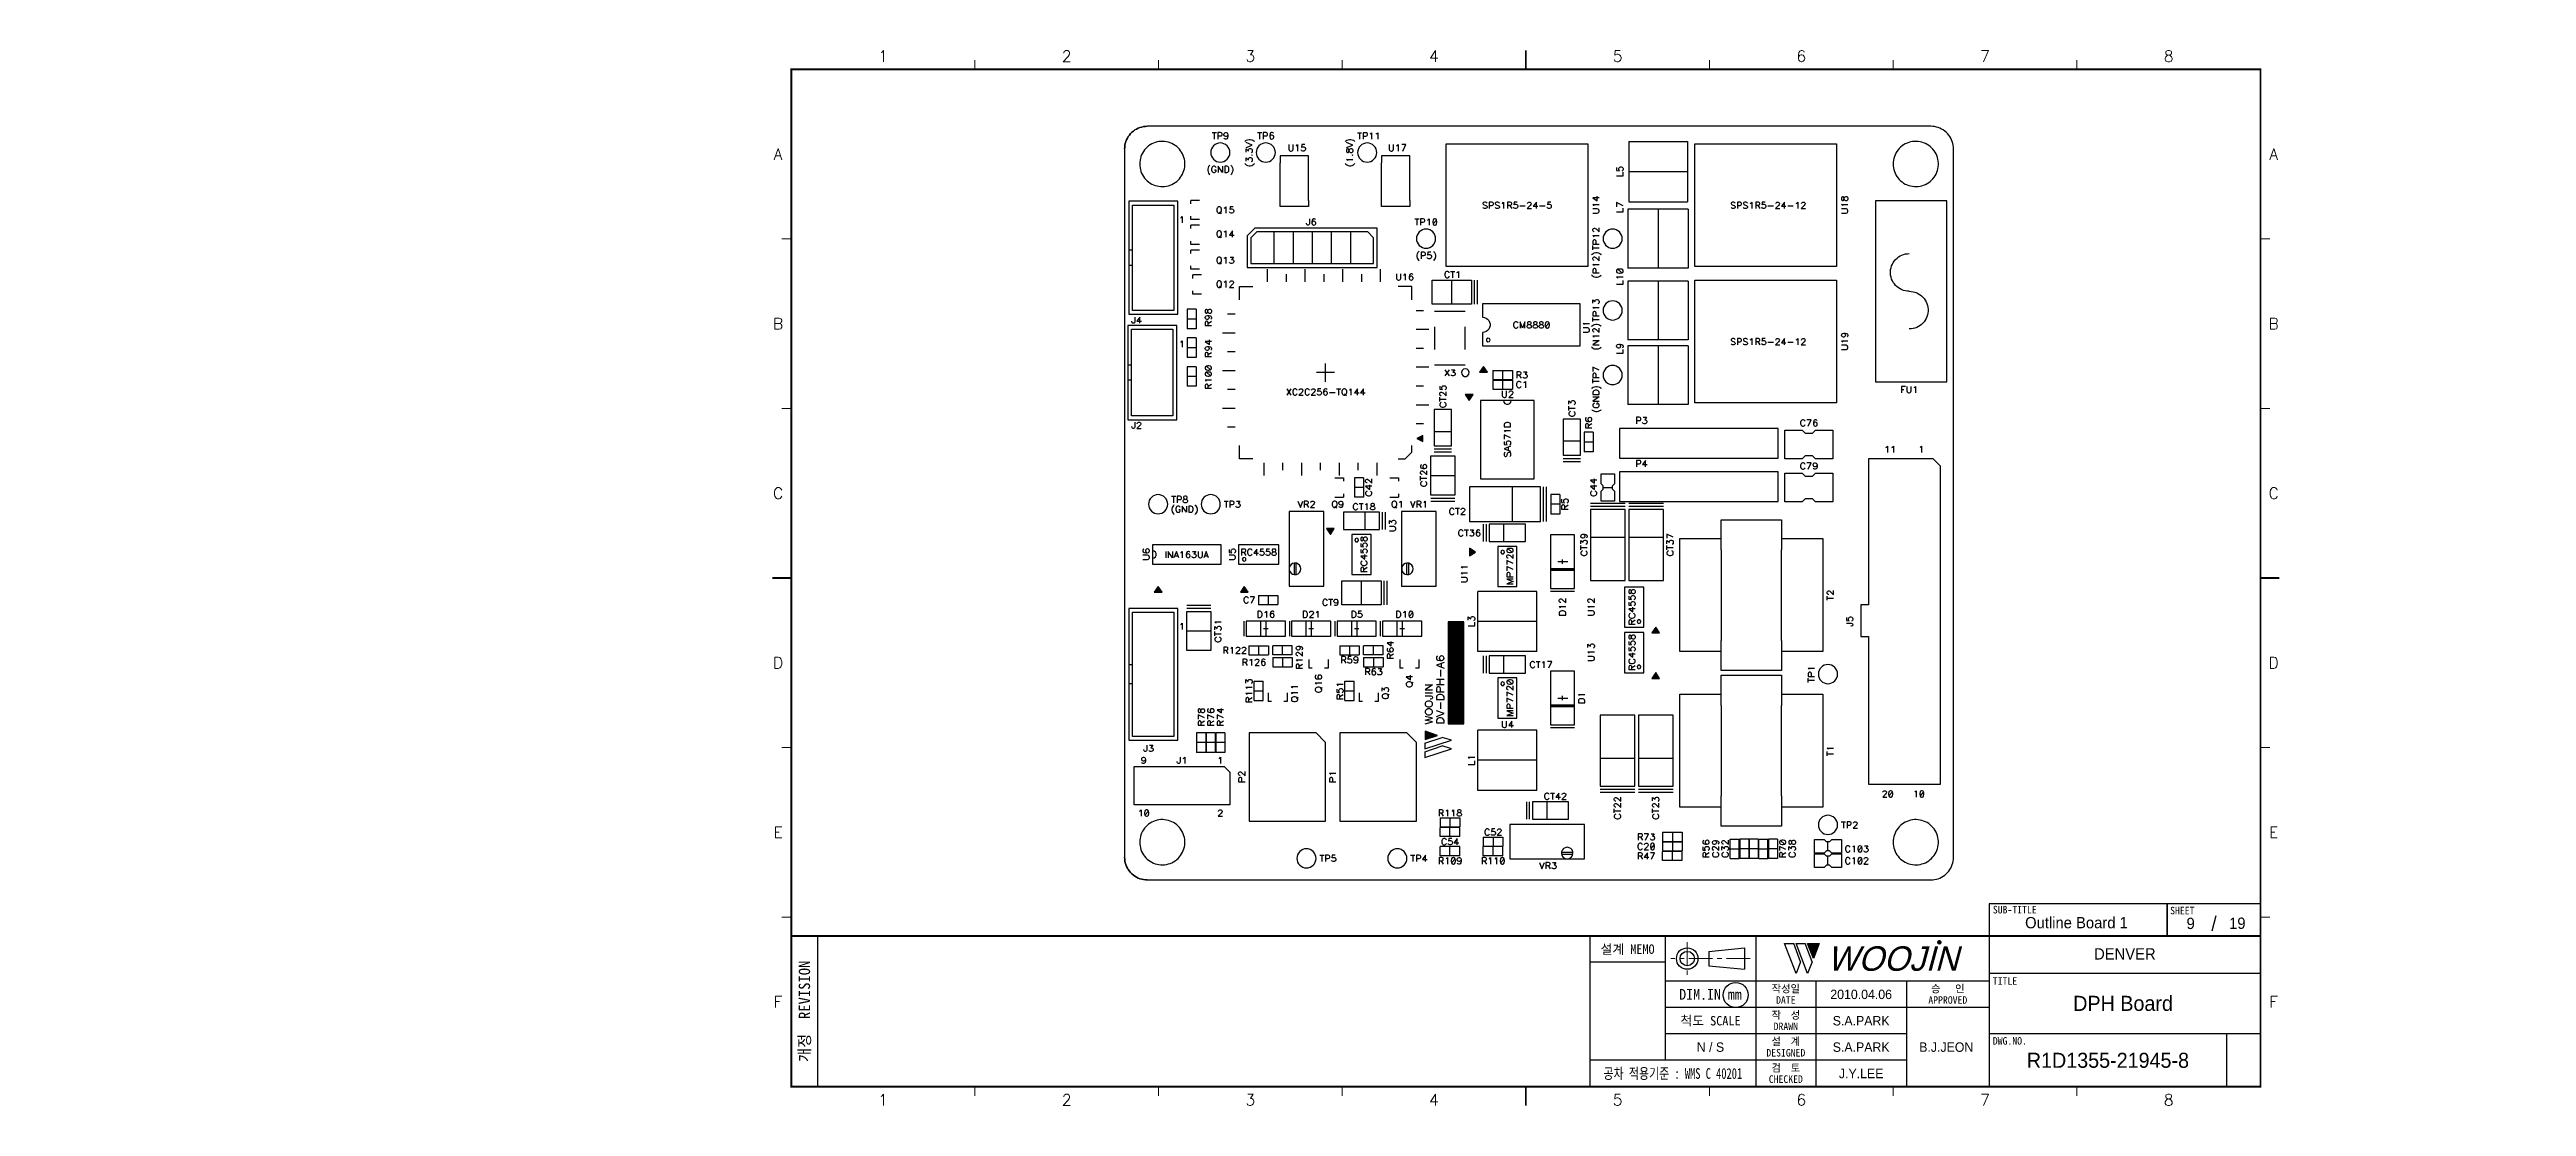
# Model space of a CAD drawing. Extents: x 295 to 953, y 10 to 290.
import ezdxf
from ezdxf.enums import TextEntityAlignment as Align

# ---------------------------------------------------------------- set-up
doc = ezdxf.new("R2010")
doc.units = 0
doc.header["$LTSCALE"] = 5
doc.header["$MEASUREMENT"] = 0
doc.linetypes.add('CENTER', pattern=[2, 1.25, -0.25, 0.25, -0.25])
doc.layers.get('0').update_dxf_attribs({"linetype": 'CONTINUOUS', "lineweight": 25})
for name, color, linetype in [('130409_DV-DPH-A6_TSK', 10, 'CONTINUOUS'), ('SHEET', 3, 'CONTINUOUS'), ('문자', 4, 'CONTINUOUS'), ('테두리', 3, 'CONTINUOUS')]:
    doc.layers.add(name, color=color, linetype=linetype)
for name, color, linetype, lineweight in [('2', 2, 'CENTER', 13), ('4', 4, 'CONTINUOUS', 18), ('6', 6, 'CONTINUOUS', 13)]:
    doc.layers.add(name, color=color, linetype=linetype, lineweight=lineweight)
doc.styles.add('MARK', font='ARLRDBD.TTF')
doc.styles.get("Standard").update_dxf_attribs({"font": 'simplex.shx'})
doc.styles.add('굴림', font='')
doc.styles.add('굴림체', font='')
doc.styles.get('굴림').set_extended_font_data('Gulim')
doc.styles.get('굴림체').set_extended_font_data('GulimChe')

msp = doc.modelspace()

# ---------------------------------------------------------------- texts
at = {"color": 4, "style": '굴림'}
for s, p in [('2010.04.06', (775.98, 39.5)), ('S.A.PARK', (775.98, 32.5)), ('S.A.PARK', (775.98, 25.5)), ('B.J.JEON', (798.57, 25.5)), ('J.Y.LEE', (775.98, 18.5))]:
    msp.add_text(s, height=2.5, dxfattribs=at).set_placement(p, align=Align.MIDDLE_CENTER)
at = {"layer": '4', "style": '굴림'}
for s, p in [('Outline Board 1', (833.13, 58.53)), ('9', (863.44, 58.33)), ('19', (875.83, 58.38)), ('DENVER', (845.98, 50.24))]:
    msp.add_text(s, height=3, dxfattribs=at).set_placement(p, align=Align.MIDDLE_CENTER)
at = {"layer": '6', "char_height": 3.5278, "width": 39.2183, "attachment_point": 4}
for insert in [(295.11, 181.28), (295.11, 173.63)]:
    msp.add_mtext('{\\f굴림|b0|i0|c129;\\C7;', dxfattribs=dict(at, insert=insert))
at = {"layer": '6', "color": 4, "char_height": 3, "attachment_point": 4, "style": '굴림체'}
for insert, width in [((905.28, 137.42), 36.962), ((952.58, 106.26), 52.2944), ((952.58, 102.14), 52.2944), ((573.67, 73.54), 36.962)]:
    msp.add_mtext('{\\f굴림|b0|i0|c129;\\C7;', dxfattribs=dict(at, insert=insert, width=width))
at = {"layer": '문자', "style": '굴림'}
for s, height, p in [('DPH Board', 4, (845.5, 37.11)), ('N / S', 2.5, (735.98, 25.5)), ('R1D1355-21945-8', 4, (841.48, 22))]:
    msp.add_text(s, height=height, dxfattribs=at).set_placement(p, align=Align.MIDDLE_CENTER)

# ---------------------------------------------------------------- blocks, each defined once
blk = doc.blocks.new('B')
at = {"layer": '문자'}
blk.add_hatch(color=256, dxfattribs=at).paths.add_polyline_path([(13.79, 10), (15.31, 6), (16.84, 10)])
at = {"color": 4, "const_width": 0.6}
blk.add_lwpolyline([(48.46, 10.32, 1), (49.06, 10.32, 1)], format="xyb", close=True, dxfattribs=at)
at = {"layer": '문자'}
for p, q in [((10.73, 2), (7.68, 10)), ((7.68, 10), (10.09, 10)), ((11.94, 5.16), (10.09, 10)), ((10.73, 10), (13.15, 10)), ((13.79, 2), (10.73, 10)), ((14.99, 5.16), (13.15, 10)), ((13.79, 10), (16.84, 10)), ((15.31, 6), (13.79, 10)), ((16.84, 10), (15.31, 6)), ((11.94, 5.16), (10.73, 2)), ((14.99, 5.16), (13.79, 2))]:
    blk.add_line(p, q, dxfattribs=at)
at = {"layer": '문자', "style": 'MARK', "oblique": 15}
blk.add_text('WOOJIN', height=6.5, dxfattribs=at).set_placement((36.4, 6), align=Align.MIDDLE_CENTER)
blk = doc.blocks.new('C')
blk.add_line((15, 285), (15, 285))
at = {"layer": '2'}
for p, q in [((252.83, 53.35), (252.83, 44.65)), ((269.53, 49), (248.48, 49))]:
    blk.add_line(p, q, dxfattribs=at)
at = {"layer": 'SHEET'}
for p, q in [((393.14, 60.3), (392.07, 56.28)), ((22, 55), (22, 15)), ((227, 55), (227, 15)), ((247, 55), (247, 22)), ((271, 55), (271, 15)), ((271, 55), (271, 15)), ((333, 55), (333, 15)), ((247, 48), (227, 48)), ((333, 43), (247, 43)), ((287, 43), (287, 15)), ((311, 43), (311, 15)), ((405, 45), (333, 45)), ((333, 36), (247, 36)), ((311, 29), (247, 29)), ((405, 29), (333, 29)), ((396, 29), (396, 15)), ((311, 22), (227, 22))]:
    blk.add_line(p, q, dxfattribs=at)
at = {"layer": 'SHEET', "color": 4}
for p, q in [((258.53, 50.9), (268.03, 51.85)), ((258.53, 50.9), (258.53, 47.1)), ((258.53, 47.1), (268.03, 46.15)), ((268.03, 51.85), (268.03, 46.15))]:
    blk.add_line(p, q, dxfattribs=at)
at = {"layer": 'SHEET'}
for points in [[(333, 55), (380.19, 55), (380.19, 63.49), (333, 63.49)], [(380.19, 55), (405, 55), (405, 63.49), (380.19, 63.49)]]:
    blk.add_lwpolyline(points, close=True, dxfattribs=at)
at = {"layer": 'SHEET', "color": 4}
for radius in [2.85, 1.9]:
    blk.add_circle((252.83, 49), radius, dxfattribs=at)
at = {"layer": 'SHEET'}
blk.add_circle((265.7, 39.32), 3.32, dxfattribs=at)
at = {"layer": '테두리'}
blk.add_line((405, 285), (405, 15), dxfattribs=at)
for points, const_width in [([(210, 290), (210, 285)], 0.5), ([(15, 285), (15, 15), (405, 15), (405, 285), (15, 285)], 0.5), ([(63.75, 287.5), (63.75, 285)], 0.3), ([(112.5, 287.5), (112.5, 285)], 0.3), ([(161.25, 287.5), (161.25, 285)], 0.3), ([(258.75, 287.5), (258.75, 285)], 0.3), ([(307.5, 287.5), (307.5, 285)], 0.3), ([(356.25, 287.5), (356.25, 285)], 0.3), ([(12.5, 240), (15, 240)], 0.3), ([(407.5, 240), (405, 240)], 0.3), ([(12.5, 195), (15, 195)], 0.3), ([(407.5, 195), (405, 195)], 0.3), ([(10, 150), (15, 150)], 0.5), ([(410, 150), (405, 150)], 0.5), ([(12.5, 105), (15, 105)], 0.3), ([(407.5, 105), (405, 105)], 0.3), ([(12.5, 60), (15, 60)], 0.3), ([(407.5, 60), (405, 60)], 0.3), ([(15, 55), (405, 55)], 0.5), ([(63.75, 12.5), (63.75, 15)], 0.3), ([(112.5, 12.5), (112.5, 15)], 0.3), ([(161.25, 12.5), (161.25, 15)], 0.3), ([(210, 10), (210, 15)], 0.5), ([(258.75, 12.5), (258.75, 15)], 0.3), ([(307.5, 12.5), (307.5, 15)], 0.3), ([(356.25, 12.5), (356.25, 15)], 0.3)]:
    blk.add_lwpolyline(points, dxfattribs=dict(at, const_width=const_width))
blk.add_blockref('B', (271, 43))
at = {"layer": '문자'}
for s, p in [('1', (39.38, 288.5)), ('2', (88.12, 288.5)), ('3', (136.88, 288.5)), ('4', (185.62, 288.5)), ('5', (234.38, 288.5)), ('6', (283.12, 288.5)), ('7', (331.88, 288.5)), ('8', (380.62, 288.5)), ('A', (11.5, 262.5)), ('A', (408.5, 262.5)), ('B', (11.5, 217.5)), ('B', (408.5, 217.5)), ('C', (11.5, 172.5)), ('C', (408.5, 172.5)), ('D', (11.5, 127.5)), ('D', (408.5, 127.5)), ('E', (11.5, 82.5)), ('E', (408.5, 82.5)), ('F', (11.5, 37.5)), ('F', (408.5, 37.5)), ('1', (39.38, 11.5)), ('2', (88.12, 11.5)), ('3', (136.88, 11.5)), ('4', (185.62, 11.5)), ('5', (234.38, 11.5)), ('6', (283.12, 11.5)), ('7', (331.88, 11.5)), ('8', (380.62, 11.5))]:
    blk.add_text(s, height=3, dxfattribs=at).set_placement(p, align=Align.MIDDLE)
at = {"layer": '문자', "style": '굴림체'}
for s, height, p in [('SUB-TITLE', 2, (339.77, 61.98)), ('SHEET', 2, (384.24, 61.74)), ('설계 MEMO', 2.5, (237, 51.5)), ('DIM.IN mm', 2.85, (259, 39.5)), ('작성일', 2, (279, 41)), ('승   인', 2, (322, 41)), ('척도 SCALE', 2.5, (259, 32.5)), ('작  성', 2, (279, 34)), ('DATE', 2, (279, 38)), ('APPROVED', 2, (322, 38)), ('설  계', 2, (279, 27)), ('DRAWN', 2, (279, 31)), ('DESIGNED', 2, (279, 24)), ('검  토', 2, (279, 20)), ('CHECKED', 2, (279, 17))]:
    blk.add_text(s, height=height, dxfattribs=at).set_placement(p, align=Align.MIDDLE_CENTER)
blk.add_text('개정  REVISION', height=3, rotation=90, dxfattribs=at).set_placement((18.5, 35), align=Align.MIDDLE_CENTER)
for s, p in [('TITLE', (333.95, 42.05)), ('DWG.NO.', (333.95, 26.15))]:
    blk.add_text(s, height=2, dxfattribs=at).set_placement(p)
at = {"layer": '문자', "style": '굴림체', "width": 0.75}
blk.add_text('공차 적용기준 : WMS C 40201', height=2.85, dxfattribs=at).set_placement((249, 18.5), align=Align.MIDDLE_CENTER)

# ---------------------------------------------------------------- linework, layer by layer
msp.add_line((491.98, 15), (491.98, 15))
msp.add_line((491.98, 15), (491.98, 15))
at = {"layer": '130409_DV-DPH-A6_TSK', "color": 7}
for p, q in [((585, 269.69), (584.53, 269.56)), ((584.53, 269.56), (585, 269.69)), ((585.49, 269.8), (585, 269.69)), ((585, 269.69), (585.49, 269.8)), ((585.98, 269.86), (585.49, 269.8)), ((585.49, 269.8), (585.98, 269.86)), ((586.48, 269.88), (585.98, 269.86)), ((585.98, 269.86), (586.48, 269.88)), ((794.47, 269.88), (586.48, 269.88)), ((794.47, 269.88), (586.48, 269.88)), ((794.97, 269.86), (794.47, 269.88)), ((794.97, 269.86), (794.47, 269.88)), ((795.46, 269.8), (794.97, 269.86)), ((795.46, 269.8), (794.97, 269.86)), ((795.95, 269.69), (795.46, 269.8)), ((795.95, 269.69), (795.46, 269.8)), ((796.42, 269.56), (795.95, 269.69)), ((796.42, 269.56), (795.95, 269.69)), ((580.5, 264.37), (580.48, 263.88)), ((580.48, 263.88), (580.5, 264.37)), ((580.48, 263.88), (580.48, 75.88)), ((580.48, 263.88), (580.48, 75.88)), ((580.56, 264.87), (580.5, 264.37)), ((580.5, 264.37), (580.56, 264.87)), ((580.66, 265.35), (580.56, 264.87)), ((580.56, 264.87), (580.66, 265.35)), ((580.8, 265.83), (580.66, 265.35)), ((580.66, 265.35), (580.8, 265.83)), ((580.98, 266.29), (580.8, 265.83)), ((580.8, 265.83), (580.98, 266.29)), ((581.2, 266.74), (580.98, 266.29)), ((580.98, 266.29), (581.2, 266.74)), ((581.45, 267.16), (581.2, 266.74)), ((581.2, 266.74), (581.45, 267.16)), ((581.74, 267.57), (581.45, 267.16)), ((581.45, 267.16), (581.74, 267.57)), ((582.06, 267.94), (581.74, 267.57)), ((581.74, 267.57), (582.06, 267.94)), ((582.41, 268.29), (582.06, 267.94)), ((582.06, 267.94), (582.41, 268.29)), ((582.79, 268.62), (582.41, 268.29)), ((582.41, 268.29), (582.79, 268.62)), ((583.2, 268.9), (582.79, 268.62)), ((582.79, 268.62), (583.2, 268.9)), ((583.62, 269.16), (583.2, 268.9)), ((583.2, 268.9), (583.62, 269.16)), ((584.06, 269.37), (583.62, 269.16)), ((583.62, 269.16), (584.06, 269.37)), ((584.53, 269.56), (584.06, 269.37)), ((584.06, 269.37), (584.53, 269.56)), ((585.48, 263.2), (585.22, 262.77)), ((585.77, 263.61), (585.48, 263.2)), ((586.1, 263.99), (585.77, 263.61)), ((586.46, 264.34), (586.1, 263.99)), ((586.85, 264.66), (586.46, 264.34)), ((587.26, 264.94), (586.85, 264.66)), ((587.7, 265.2), (587.26, 264.94)), ((588.15, 265.41), (587.7, 265.2)), ((588.62, 265.58), (588.15, 265.41)), ((589.1, 265.72), (588.62, 265.58)), ((589.6, 265.82), (589.1, 265.72)), ((590.1, 265.87), (589.6, 265.82)), ((590.6, 265.88), (590.1, 265.87)), ((591.1, 265.85), (590.6, 265.88)), ((591.6, 265.77), (591.1, 265.85)), ((592.09, 265.66), (591.6, 265.77)), ((592.57, 265.5), (592.09, 265.66)), ((593.03, 265.31), (592.57, 265.5)), ((593.48, 265.08), (593.03, 265.31)), ((593.9, 264.81), (593.48, 265.08)), ((594.3, 264.5), (593.9, 264.81)), ((594.67, 264.17), (594.3, 264.5)), ((595.02, 263.8), (594.67, 264.17)), ((595.33, 263.4), (595.02, 263.8)), ((595.61, 262.99), (595.33, 263.4)), ((603.38, 263.41), (603.34, 262.92)), ((603.53, 263.89), (603.38, 263.41)), ((603.76, 264.33), (603.53, 263.89)), ((603.69, 268.2), (604.83, 268.2)), ((604.08, 264.72), (603.76, 264.33)), ((604.47, 265.03), (604.08, 264.72)), ((604.26, 268.2), (604.26, 266.5)), ((604.9, 265.26), (604.47, 265.03)), ((605.38, 265.41), (604.9, 265.26)), ((605.95, 268.2), (605.23, 268.2)), ((605.23, 268.2), (605.23, 266.5)), ((605.23, 267.31), (605.95, 267.31)), ((605.88, 265.46), (605.38, 265.41)), ((606.37, 265.41), (605.88, 265.46)), ((606.2, 268.12), (605.95, 268.2)), ((605.95, 267.31), (606.2, 267.39)), ((606.28, 268.04), (606.2, 268.12)), ((606.2, 267.39), (606.28, 267.47)), ((606.36, 267.88), (606.28, 268.04)), ((606.28, 267.47), (606.36, 267.63)), ((606.36, 267.63), (606.36, 267.88)), ((606.85, 265.26), (606.37, 265.41)), ((606.84, 267.71), (606.92, 267.96)), ((606.84, 267.63), (606.84, 267.71)), ((606.92, 267.39), (606.84, 267.63)), ((607.28, 265.03), (606.85, 265.26)), ((606.92, 267.96), (607.09, 268.12)), ((607.09, 267.23), (606.92, 267.39)), ((607.01, 266.58), (606.92, 266.74)), ((607.25, 266.5), (607.01, 266.58)), ((607.09, 268.12), (607.33, 268.2)), ((607.33, 267.15), (607.09, 267.23)), ((607.41, 266.5), (607.25, 266.5)), ((607.67, 264.72), (607.28, 265.03)), ((607.33, 268.2), (607.41, 268.2)), ((607.41, 267.15), (607.33, 267.15)), ((607.41, 268.2), (607.65, 268.12)), ((607.65, 267.23), (607.41, 267.15)), ((607.65, 266.58), (607.41, 266.5)), ((607.65, 268.12), (607.81, 267.96)), ((607.81, 267.39), (607.65, 267.23)), ((607.81, 266.82), (607.65, 266.58)), ((607.99, 264.33), (607.67, 264.72)), ((607.81, 267.96), (607.89, 267.63)), ((607.89, 267.63), (607.81, 267.39)), ((607.89, 267.23), (607.81, 266.82)), ((607.89, 267.63), (607.89, 267.23)), ((608.22, 263.89), (607.99, 264.33)), ((608.37, 263.41), (608.22, 263.89)), ((608.42, 262.92), (608.37, 263.41)), ((612.39, 265.86), (612.54, 266.02)), ((612.54, 266.02), (612.78, 266.17)), ((614.37, 264.9), (612.7, 265.54)), ((612.7, 264.27), (614.37, 264.9)), ((612.7, 263), (612.7, 263.87)), ((612.7, 263.87), (613.33, 263.39)), ((612.78, 266.17), (613.1, 266.33)), ((613.1, 266.33), (613.49, 266.41)), ((613.33, 263.63), (613.42, 263.79)), ((613.33, 263.39), (613.33, 263.63)), ((613.42, 263.79), (613.49, 263.87)), ((613.49, 266.41), (613.81, 266.41)), ((613.49, 263.87), (613.73, 263.95)), ((613.73, 263.95), (613.89, 263.95)), ((613.81, 266.41), (614.21, 266.33)), ((613.89, 263.95), (614.13, 263.87)), ((614.13, 263.87), (614.29, 263.71)), ((614.21, 266.33), (614.53, 266.17)), ((614.29, 263), (614.21, 262.92)), ((614.29, 263.71), (614.37, 263.48)), ((614.37, 263.24), (614.29, 263)), ((614.37, 263.48), (614.37, 263.24)), ((614.53, 266.17), (614.76, 266.02)), ((614.76, 266.02), (614.93, 265.86)), ((615.45, 263.41), (615.4, 262.92)), ((615.6, 263.89), (615.45, 263.41)), ((615.83, 264.33), (615.6, 263.89)), ((615.76, 268.2), (616.89, 268.2)), ((616.14, 264.72), (615.83, 264.33)), ((616.53, 265.03), (616.14, 264.72)), ((616.32, 268.2), (616.32, 266.5)), ((616.97, 265.26), (616.53, 265.03)), ((617.44, 265.41), (616.97, 265.26)), ((618.02, 268.2), (617.29, 268.2)), ((617.29, 268.2), (617.29, 266.5)), ((617.29, 267.31), (618.02, 267.31)), ((617.94, 265.46), (617.44, 265.41)), ((618.44, 265.41), (617.94, 265.46)), ((618.26, 268.12), (618.02, 268.2)), ((618.02, 267.31), (618.26, 267.39)), ((618.34, 268.04), (618.26, 268.12)), ((618.26, 267.39), (618.34, 267.47)), ((618.43, 267.88), (618.34, 268.04)), ((618.34, 267.47), (618.43, 267.63)), ((618.43, 267.63), (618.43, 267.88)), ((618.91, 265.26), (618.44, 265.41)), ((619.35, 265.03), (618.91, 265.26)), ((619.07, 267.88), (618.99, 267.47)), ((618.99, 267.47), (618.99, 267.07)), ((619.07, 267.31), (618.99, 267.07)), ((618.99, 267.07), (619.07, 266.74)), ((619.23, 268.12), (619.07, 267.88)), ((619.23, 267.47), (619.07, 267.31)), ((619.07, 266.74), (619.23, 266.58)), ((619.48, 268.2), (619.23, 268.12)), ((619.48, 267.55), (619.23, 267.47)), ((619.23, 266.58), (619.48, 266.5)), ((619.74, 264.72), (619.35, 265.03)), ((619.63, 268.2), (619.48, 268.2)), ((619.56, 267.55), (619.48, 267.55)), ((619.48, 266.5), (619.56, 266.5)), ((619.8, 267.47), (619.56, 267.55)), ((619.56, 266.5), (619.8, 266.58)), ((619.88, 268.12), (619.63, 268.2)), ((620.05, 264.33), (619.74, 264.72)), ((619.96, 267.31), (619.8, 267.47)), ((619.8, 266.58), (619.96, 266.74)), ((619.96, 267.96), (619.88, 268.12)), ((620.04, 267.07), (619.96, 267.31)), ((619.96, 266.74), (620.04, 266.99)), ((620.04, 266.99), (620.04, 267.07)), ((620.28, 263.89), (620.05, 264.33)), ((620.43, 263.41), (620.28, 263.89)), ((620.48, 262.92), (620.43, 263.41)), ((624.06, 265.02), (624.06, 263.81)), ((624.06, 263.81), (624.14, 263.57)), ((624.14, 263.57), (624.3, 263.4)), ((624.3, 263.4), (624.54, 263.32)), ((624.54, 263.32), (624.7, 263.32)), ((624.7, 263.32), (624.94, 263.4)), ((624.94, 263.4), (625.11, 263.57)), ((625.11, 263.57), (625.19, 263.81)), ((625.19, 263.81), (625.19, 265.02)), ((625.99, 264.69), (626.16, 264.78)), ((626.16, 264.78), (626.4, 265.02)), ((626.4, 265.02), (626.4, 263.32)), ((627.45, 263.49), (627.37, 263.65)), ((627.53, 265.02), (627.45, 264.29)), ((627.45, 264.29), (627.53, 264.37)), ((627.53, 263.4), (627.45, 263.49)), ((628.33, 265.02), (627.53, 265.02)), ((627.53, 264.37), (627.77, 264.46)), ((627.77, 263.32), (627.53, 263.4)), ((627.77, 264.46), (628.01, 264.46)), ((628.01, 263.32), (627.77, 263.32)), ((628.01, 264.46), (628.25, 264.37)), ((628.25, 263.4), (628.01, 263.32)), ((628.25, 264.37), (628.41, 264.21)), ((628.41, 263.57), (628.25, 263.4)), ((628.41, 264.21), (628.49, 263.97)), ((628.49, 263.81), (628.41, 263.57)), ((628.49, 263.97), (628.49, 263.81)), ((639.06, 265.86), (639.21, 266.02)), ((639.21, 266.02), (639.45, 266.17)), ((641.04, 264.9), (639.37, 265.54)), ((639.37, 264.27), (641.04, 264.9)), ((639.45, 263.79), (639.37, 263.56)), ((639.37, 263.56), (639.37, 263.24)), ((639.37, 263.24), (639.45, 263)), ((639.45, 266.17), (639.77, 266.33)), ((639.61, 263.87), (639.45, 263.79)), ((639.45, 263), (639.61, 262.92)), ((639.77, 263.87), (639.61, 263.87)), ((639.77, 266.33), (640.16, 266.41)), ((639.93, 263.79), (639.77, 263.87)), ((639.77, 262.92), (639.93, 263)), ((640, 263.63), (639.93, 263.79)), ((639.93, 263), (640, 263.16)), ((640.09, 263.32), (640, 263.63)), ((640, 263.16), (640.09, 263.48)), ((640.09, 263.48), (640.16, 263.71)), ((640.16, 263.08), (640.09, 263.32)), ((640.16, 266.41), (640.48, 266.41)), ((640.16, 263.71), (640.33, 263.87)), ((640.33, 262.92), (640.16, 263.08)), ((640.33, 263.87), (640.48, 263.95)), ((640.48, 266.41), (640.88, 266.33)), ((640.48, 263.95), (640.72, 263.95)), ((640.72, 263.95), (640.88, 263.87)), ((640.88, 266.33), (641.2, 266.17)), ((640.88, 263.87), (640.96, 263.79)), ((640.96, 263), (640.88, 262.92)), ((640.96, 263.79), (641.04, 263.56)), ((641.04, 263.24), (640.96, 263)), ((641.04, 263.56), (641.04, 263.24)), ((641.2, 266.17), (641.43, 266.02)), ((641.43, 266.02), (641.6, 265.86)), ((642.27, 268.19), (643.39, 268.19)), ((642.37, 263.41), (642.33, 262.92)), ((642.52, 263.89), (642.37, 263.41)), ((642.75, 264.33), (642.52, 263.89)), ((643.07, 264.72), (642.75, 264.33)), ((642.83, 268.19), (642.83, 266.5)), ((643.45, 265.03), (643.07, 264.72)), ((643.89, 265.26), (643.45, 265.03)), ((644.52, 268.19), (643.8, 268.19)), ((643.8, 268.19), (643.8, 266.5)), ((643.8, 267.3), (644.52, 267.3)), ((644.37, 265.41), (643.89, 265.26)), ((644.87, 265.46), (644.37, 265.41)), ((644.76, 268.11), (644.52, 268.19)), ((644.52, 267.3), (644.76, 267.38)), ((644.84, 268.03), (644.76, 268.11)), ((644.76, 267.38), (644.84, 267.46)), ((644.92, 267.86), (644.84, 268.03)), ((644.84, 267.46), (644.92, 267.63)), ((645.36, 265.41), (644.87, 265.46)), ((644.92, 267.63), (644.92, 267.86)), ((645.84, 265.26), (645.36, 265.41)), ((645.65, 267.86), (645.81, 267.95)), ((645.81, 267.95), (646.05, 268.19)), ((646.27, 265.03), (645.84, 265.26)), ((646.05, 268.19), (646.05, 266.5)), ((646.66, 264.72), (646.27, 265.03)), ((646.97, 264.33), (646.66, 264.72)), ((647.21, 263.89), (646.97, 264.33)), ((647.36, 263.41), (647.21, 263.89)), ((647.25, 267.86), (647.42, 267.95)), ((647.41, 262.92), (647.36, 263.41)), ((647.42, 267.95), (647.66, 268.19)), ((647.66, 268.19), (647.66, 266.5)), ((650.73, 265.02), (650.73, 263.81)), ((650.73, 263.81), (650.81, 263.57)), ((650.81, 263.57), (650.97, 263.4)), ((650.97, 263.4), (651.21, 263.32)), ((651.21, 263.32), (651.37, 263.32)), ((651.37, 263.32), (651.61, 263.4)), ((651.61, 263.4), (651.78, 263.57)), ((651.78, 263.57), (651.86, 263.81)), ((651.86, 263.81), (651.86, 265.02)), ((652.66, 264.69), (652.83, 264.78)), ((652.83, 264.78), (653.07, 265.02)), ((653.07, 265.02), (653.07, 263.32)), ((655.16, 265.02), (654.04, 265.02)), ((654.36, 263.32), (655.16, 265.02)), ((665.82, 232.7), (665.82, 265.21)), ((665.82, 265.21), (703.41, 265.21)), ((703.41, 265.21), (703.41, 232.7)), ((714.28, 265.84), (729.88, 265.84)), ((714.28, 265.84), (714.28, 249.84)), ((729.88, 265.84), (729.88, 249.84)), ((731.86, 232.7), (731.86, 265.21)), ((731.86, 265.21), (769.45, 265.21)), ((769.45, 265.21), (769.45, 232.7)), ((785.48, 263.2), (785.22, 262.77)), ((785.77, 263.61), (785.48, 263.2)), ((786.1, 263.99), (785.77, 263.61)), ((786.46, 264.34), (786.1, 263.99)), ((786.85, 264.66), (786.46, 264.34)), ((787.26, 264.94), (786.85, 264.66)), ((787.7, 265.2), (787.26, 264.94)), ((788.15, 265.41), (787.7, 265.2)), ((788.62, 265.58), (788.15, 265.41)), ((789.1, 265.72), (788.62, 265.58)), ((789.6, 265.82), (789.1, 265.72)), ((790.1, 265.87), (789.6, 265.82)), ((790.6, 265.88), (790.1, 265.87)), ((791.1, 265.85), (790.6, 265.88)), ((791.6, 265.77), (791.1, 265.85)), ((792.09, 265.66), (791.6, 265.77)), ((792.57, 265.5), (792.09, 265.66)), ((793.03, 265.31), (792.57, 265.5)), ((793.48, 265.08), (793.03, 265.31)), ((793.9, 264.81), (793.48, 265.08)), ((794.3, 264.5), (793.9, 264.81)), ((794.67, 264.17), (794.3, 264.5)), ((795.02, 263.8), (794.67, 264.17)), ((795.33, 263.4), (795.02, 263.8)), ((795.61, 262.99), (795.33, 263.4)), ((796.89, 269.37), (796.42, 269.56)), ((796.89, 269.37), (796.42, 269.56)), ((797.33, 269.16), (796.89, 269.37)), ((797.33, 269.16), (796.89, 269.37)), ((797.75, 268.9), (797.33, 269.16)), ((797.75, 268.9), (797.33, 269.16)), ((798.16, 268.62), (797.75, 268.9)), ((798.16, 268.62), (797.75, 268.9)), ((798.54, 268.29), (798.16, 268.62)), ((798.54, 268.29), (798.16, 268.62)), ((798.89, 267.94), (798.54, 268.29)), ((798.89, 267.94), (798.54, 268.29)), ((799.21, 267.57), (798.89, 267.94)), ((799.21, 267.57), (798.89, 267.94)), ((799.5, 267.16), (799.21, 267.57)), ((799.5, 267.16), (799.21, 267.57)), ((799.75, 266.74), (799.5, 267.16)), ((799.75, 266.74), (799.5, 267.16)), ((799.97, 266.29), (799.75, 266.74)), ((799.97, 266.29), (799.75, 266.74)), ((800.15, 265.83), (799.97, 266.29)), ((800.15, 265.83), (799.97, 266.29)), ((800.29, 265.35), (800.15, 265.83)), ((800.29, 265.35), (800.15, 265.83)), ((800.39, 264.87), (800.29, 265.35)), ((800.39, 264.87), (800.29, 265.35)), ((800.46, 264.37), (800.39, 264.87)), ((800.46, 264.37), (800.39, 264.87)), ((800.48, 263.88), (800.46, 264.37)), ((800.48, 263.88), (800.46, 264.37)), ((800.48, 75.88), (800.48, 263.88)), ((800.48, 75.88), (800.48, 263.88)), ((584.5, 260.38), (584.48, 259.88)), ((584.48, 259.88), (584.5, 259.38)), ((584.56, 260.88), (584.5, 260.38)), ((584.5, 259.38), (584.56, 258.88)), ((584.66, 261.37), (584.56, 260.88)), ((584.56, 258.88), (584.66, 258.39)), ((584.81, 261.86), (584.66, 261.37)), ((584.66, 258.39), (584.81, 257.91)), ((584.99, 262.32), (584.81, 261.86)), ((584.81, 257.91), (584.99, 257.44)), ((585.22, 262.77), (584.99, 262.32)), ((584.99, 257.44), (585.22, 256.99)), ((585.22, 256.99), (585.48, 256.56)), ((585.48, 256.56), (585.77, 256.15)), ((595.33, 256.35), (595.61, 256.77)), ((595.85, 262.55), (595.61, 262.99)), ((595.61, 256.77), (595.85, 257.21)), ((596.05, 262.09), (595.85, 262.55)), ((595.85, 257.21), (596.05, 257.67)), ((596.22, 261.61), (596.05, 262.09)), ((596.05, 257.67), (596.22, 258.15)), ((596.34, 261.13), (596.22, 261.61)), ((596.22, 258.15), (596.34, 258.63)), ((596.43, 260.63), (596.34, 261.13)), ((596.34, 258.63), (596.43, 259.13)), ((596.47, 260.13), (596.43, 260.63)), ((596.43, 259.13), (596.47, 259.63)), ((596.47, 259.63), (596.47, 260.13)), ((602.62, 258.87), (602.54, 258.48)), ((602.54, 258.48), (602.54, 258.16)), ((602.54, 258.16), (602.62, 257.76)), ((602.78, 259.19), (602.62, 258.87)), ((602.62, 257.76), (602.78, 257.44)), ((602.94, 259.43), (602.78, 259.19)), ((602.78, 257.44), (602.94, 257.21)), ((603.1, 259.58), (602.94, 259.43)), ((602.94, 257.21), (603.1, 257.04)), ((603.34, 262.92), (603.38, 262.42)), ((603.38, 262.42), (603.53, 261.95)), ((603.53, 261.95), (603.76, 261.51)), ((603.65, 258.87), (603.57, 258.63)), ((603.57, 258.63), (603.57, 258.24)), ((603.57, 258.24), (603.65, 258)), ((603.73, 259.03), (603.65, 258.87)), ((603.65, 258), (603.73, 257.84)), ((603.89, 259.19), (603.73, 259.03)), ((603.73, 257.84), (603.89, 257.68)), ((603.76, 261.51), (604.08, 261.12)), ((604.05, 259.27), (603.89, 259.19)), ((603.89, 257.68), (604.05, 257.6)), ((604.37, 259.27), (604.05, 259.27)), ((604.05, 257.6), (604.37, 257.6)), ((604.08, 261.12), (604.47, 260.81)), ((604.53, 259.19), (604.37, 259.27)), ((604.77, 258.24), (604.37, 258.24)), ((604.37, 257.6), (604.53, 257.68)), ((604.47, 260.81), (604.9, 260.58)), ((604.68, 259.03), (604.53, 259.19)), ((604.53, 257.68), (604.68, 257.84)), ((604.77, 258.87), (604.68, 259.03)), ((604.68, 257.84), (604.77, 258)), ((604.77, 258), (604.77, 258.24)), ((604.9, 260.58), (605.38, 260.43)), ((606.43, 257.6), (605.32, 259.27)), ((605.32, 259.27), (605.32, 257.6)), ((605.38, 260.43), (605.88, 260.38)), ((605.88, 260.38), (606.37, 260.43)), ((606.37, 260.43), (606.85, 260.58)), ((606.43, 259.27), (606.43, 257.6)), ((606.85, 260.58), (607.28, 260.81)), ((607.07, 259.27), (607.07, 257.6)), ((607.62, 259.27), (607.07, 259.27)), ((607.07, 257.6), (607.62, 257.6)), ((607.28, 260.81), (607.67, 261.12)), ((607.86, 259.19), (607.62, 259.27)), ((607.62, 257.6), (607.86, 257.68)), ((607.67, 261.12), (607.99, 261.51)), ((608.02, 259.03), (607.86, 259.19)), ((607.86, 257.68), (608.02, 257.84)), ((607.99, 261.51), (608.22, 261.95)), ((608.1, 258.87), (608.02, 259.03)), ((608.02, 257.84), (608.1, 258)), ((608.18, 258.63), (608.1, 258.87)), ((608.1, 258), (608.18, 258.24)), ((608.18, 258.24), (608.18, 258.63)), ((608.22, 261.95), (608.37, 262.42)), ((608.37, 262.42), (608.42, 262.92)), ((608.65, 259.58), (608.81, 259.43)), ((608.81, 257.21), (608.65, 257.04)), ((608.81, 259.43), (608.97, 259.19)), ((608.97, 257.44), (608.81, 257.21)), ((608.97, 259.19), (609.13, 258.87)), ((609.13, 257.76), (608.97, 257.44)), ((609.13, 258.87), (609.21, 258.48)), ((609.21, 258.16), (609.13, 257.76)), ((609.21, 258.48), (609.21, 258.16)), ((612.39, 259.98), (612.54, 259.82)), ((612.54, 259.82), (612.78, 259.67)), ((612.7, 260.62), (612.7, 261.49)), ((612.7, 261.49), (613.33, 261.01)), ((612.78, 259.67), (613.1, 259.51)), ((613.1, 259.51), (613.49, 259.43)), ((613.33, 261.25), (613.42, 261.41)), ((613.33, 261.01), (613.33, 261.25)), ((613.42, 261.41), (613.49, 261.49)), ((613.49, 261.49), (613.73, 261.57)), ((613.49, 259.43), (613.81, 259.43)), ((613.73, 261.57), (613.89, 261.57)), ((613.81, 259.43), (614.21, 259.51)), ((613.89, 261.57), (614.13, 261.49)), ((614.21, 262.92), (614.05, 262.84)), ((614.21, 260.54), (614.05, 260.46)), ((614.13, 261.49), (614.29, 261.33)), ((614.29, 262.28), (614.21, 262.21)), ((614.21, 262.21), (614.29, 262.12)), ((614.29, 260.62), (614.21, 260.54)), ((614.21, 259.51), (614.53, 259.67)), ((614.37, 262.21), (614.29, 262.28)), ((614.29, 262.12), (614.37, 262.21)), ((614.29, 261.33), (614.37, 261.09)), ((614.37, 260.85), (614.29, 260.62)), ((614.37, 261.09), (614.37, 260.85)), ((614.53, 259.67), (614.76, 259.82)), ((614.76, 259.82), (614.93, 259.98)), ((615.4, 262.92), (615.45, 262.42)), ((615.45, 262.42), (615.6, 261.95)), ((615.6, 261.95), (615.83, 261.51)), ((615.83, 261.51), (616.14, 261.12)), ((616.14, 261.12), (616.53, 260.81)), ((616.53, 260.81), (616.97, 260.58)), ((616.97, 260.58), (617.44, 260.43)), ((617.44, 260.43), (617.94, 260.38)), ((617.94, 260.38), (618.44, 260.43)), ((618.44, 260.43), (618.91, 260.58)), ((618.91, 260.58), (619.35, 260.81)), ((619.35, 260.81), (619.74, 261.12)), ((619.74, 261.12), (620.05, 261.51)), ((620.05, 261.51), (620.28, 261.95)), ((620.28, 261.95), (620.43, 262.42)), ((620.43, 262.42), (620.48, 262.92)), ((629.26, 262), (621.76, 262)), ((621.76, 262), (621.76, 260.2)), ((621.76, 248.6), (621.76, 260.2)), ((629.26, 250.2), (629.26, 262)), ((639.06, 259.98), (639.21, 259.82)), ((639.21, 259.82), (639.45, 259.67)), ((639.61, 260.85), (639.37, 261.09)), ((639.37, 261.09), (641.04, 261.09)), ((639.45, 259.67), (639.77, 259.51)), ((639.61, 262.92), (639.77, 262.92)), ((639.69, 260.7), (639.61, 260.85)), ((639.77, 259.51), (640.16, 259.43)), ((640.16, 259.43), (640.48, 259.43)), ((640.48, 262.84), (640.33, 262.92)), ((640.72, 262.84), (640.48, 262.84)), ((640.48, 259.43), (640.88, 259.51)), ((640.88, 262.92), (640.72, 262.84)), ((640.96, 262.28), (640.88, 262.21)), ((640.88, 262.21), (640.96, 262.12)), ((640.88, 259.51), (641.2, 259.67)), ((641.04, 262.21), (640.96, 262.28)), ((640.96, 262.12), (641.04, 262.21)), ((641.2, 259.67), (641.43, 259.82)), ((641.43, 259.82), (641.6, 259.98)), ((642.33, 262.92), (642.37, 262.42)), ((642.37, 262.42), (642.52, 261.95)), ((642.52, 261.95), (642.75, 261.51)), ((642.75, 261.51), (643.07, 261.12)), ((643.07, 261.12), (643.45, 260.81)), ((643.45, 260.81), (643.89, 260.58)), ((643.89, 260.58), (644.37, 260.43)), ((644.37, 260.43), (644.87, 260.38)), ((644.87, 260.38), (645.36, 260.43)), ((645.36, 260.43), (645.84, 260.58)), ((645.84, 260.58), (646.27, 260.81)), ((646.27, 260.81), (646.66, 261.12)), ((646.66, 261.12), (646.97, 261.51)), ((646.97, 261.51), (647.21, 261.95)), ((647.21, 261.95), (647.36, 262.42)), ((647.36, 262.42), (647.41, 262.92)), ((656.18, 262), (648.68, 262)), ((648.68, 262), (648.68, 260.2)), ((648.68, 248.6), (648.68, 260.2)), ((656.18, 250.2), (656.18, 262)), ((711.06, 258.98), (711.06, 258.17)), ((711.06, 258.17), (711.8, 258.09)), ((711.06, 256.7), (712.78, 256.7)), ((711.64, 258.65), (711.72, 258.9)), ((711.64, 258.41), (711.64, 258.65)), ((711.72, 258.17), (711.64, 258.41)), ((711.72, 258.9), (711.88, 259.06)), ((711.8, 258.09), (711.72, 258.17)), ((711.88, 259.06), (712.13, 259.14)), ((712.13, 259.14), (712.29, 259.14)), ((712.29, 259.14), (712.53, 259.06)), ((712.61, 258.09), (712.45, 258)), ((712.53, 259.06), (712.69, 258.9)), ((712.69, 258.17), (712.61, 258.09)), ((712.69, 258.9), (712.78, 258.65)), ((712.78, 258.41), (712.69, 258.17)), ((712.78, 258.65), (712.78, 258.41)), ((712.78, 256.7), (712.78, 257.67)), ((714.28, 257.84), (729.88, 257.84)), ((784.5, 260.38), (784.48, 259.88)), ((784.48, 259.88), (784.5, 259.38)), ((784.56, 260.88), (784.5, 260.38)), ((784.5, 259.38), (784.56, 258.88)), ((784.66, 261.37), (784.56, 260.88)), ((784.56, 258.88), (784.66, 258.39)), ((784.81, 261.86), (784.66, 261.37)), ((784.66, 258.39), (784.81, 257.91)), ((784.99, 262.32), (784.81, 261.86)), ((784.81, 257.91), (784.99, 257.44)), ((785.22, 262.77), (784.99, 262.32)), ((784.99, 257.44), (785.22, 256.99)), ((785.22, 256.99), (785.48, 256.56)), ((785.48, 256.56), (785.77, 256.15)), ((795.33, 256.35), (795.61, 256.77)), ((795.85, 262.55), (795.61, 262.99)), ((795.61, 256.77), (795.85, 257.21)), ((796.05, 262.09), (795.85, 262.55)), ((795.85, 257.21), (796.05, 257.67)), ((796.22, 261.61), (796.05, 262.09)), ((796.05, 257.67), (796.22, 258.15)), ((796.34, 261.13), (796.22, 261.61)), ((796.22, 258.15), (796.34, 258.63)), ((796.43, 260.63), (796.34, 261.13)), ((796.34, 258.63), (796.43, 259.13)), ((796.47, 260.13), (796.43, 260.63)), ((796.43, 259.13), (796.47, 259.63)), ((796.47, 259.63), (796.47, 260.13)), ((581.57, 249.98), (581.57, 219.98)), ((594.57, 249.98), (581.57, 249.98)), ((585.77, 256.15), (586.1, 255.77)), ((586.1, 255.77), (586.46, 255.42)), ((586.46, 255.42), (586.85, 255.1)), ((586.85, 255.1), (587.26, 254.81)), ((587.26, 254.81), (587.7, 254.56)), ((587.7, 254.56), (588.15, 254.35)), ((588.15, 254.35), (588.62, 254.17)), ((588.62, 254.17), (589.1, 254.04)), ((589.1, 254.04), (589.6, 253.95)), ((589.6, 253.95), (590.1, 253.89)), ((590.1, 253.89), (590.6, 253.88)), ((590.6, 253.88), (591.1, 253.91)), ((591.1, 253.91), (591.6, 253.99)), ((591.6, 253.99), (592.09, 254.1)), ((592.09, 254.1), (592.57, 254.26)), ((592.57, 254.26), (593.03, 254.45)), ((593.03, 254.45), (593.48, 254.68)), ((593.48, 254.68), (593.9, 254.95)), ((593.9, 254.95), (594.3, 255.26)), ((594.3, 255.26), (594.67, 255.59)), ((594.57, 219.98), (594.57, 249.98)), ((594.67, 255.59), (595.02, 255.96)), ((595.02, 255.96), (595.33, 256.35)), ((600.39, 250.23), (598.08, 250.23)), ((598.08, 249.33), (598.08, 250.23)), ((629.26, 250.2), (629.26, 248.6)), ((656.18, 250.2), (656.18, 248.6)), ((706.44, 250.93), (704.74, 250.93)), ((704.74, 250.93), (705.87, 250.12)), ((705.87, 250.12), (705.87, 251.33)), ((714.28, 249.84), (729.88, 249.84)), ((770.86, 251.09), (770.78, 250.85)), ((770.78, 250.85), (770.78, 250.52)), ((770.78, 250.52), (770.86, 250.28)), ((771.02, 251.17), (770.86, 251.09)), ((770.86, 250.28), (771.02, 250.2)), ((771.18, 251.17), (771.02, 251.17)), ((771.02, 250.2), (771.18, 250.2)), ((771.34, 251.09), (771.18, 251.17)), ((771.18, 250.2), (771.34, 250.28)), ((771.42, 250.93), (771.34, 251.09)), ((771.34, 250.28), (771.42, 250.44)), ((771.51, 250.6), (771.42, 250.93)), ((771.42, 250.44), (771.51, 250.77)), ((771.51, 250.77), (771.59, 251)), ((771.59, 250.36), (771.51, 250.6)), ((771.59, 251), (771.75, 251.17)), ((771.75, 250.2), (771.59, 250.36)), ((771.75, 251.17), (771.91, 251.25)), ((771.91, 250.12), (771.75, 250.2)), ((771.91, 251.25), (772.15, 251.25)), ((772.15, 250.12), (771.91, 250.12)), ((772.15, 251.25), (772.31, 251.17)), ((772.31, 250.2), (772.15, 250.12)), ((772.31, 251.17), (772.39, 251.09)), ((772.39, 250.28), (772.31, 250.2)), ((772.39, 251.09), (772.48, 250.85)), ((772.48, 250.52), (772.39, 250.28)), ((772.48, 250.85), (772.48, 250.52)), ((779.76, 250.09), (779.76, 202.09)), ((798.75, 250.09), (779.76, 250.09)), ((785.77, 256.15), (786.1, 255.77)), ((786.1, 255.77), (786.46, 255.42)), ((786.46, 255.42), (786.85, 255.1)), ((786.85, 255.1), (787.26, 254.81)), ((787.26, 254.81), (787.7, 254.56)), ((787.7, 254.56), (788.15, 254.35)), ((788.15, 254.35), (788.62, 254.17)), ((788.62, 254.17), (789.1, 254.04)), ((789.1, 254.04), (789.6, 253.95)), ((789.6, 253.95), (790.1, 253.89)), ((790.1, 253.89), (790.6, 253.88)), ((790.6, 253.88), (791.1, 253.91)), ((791.1, 253.91), (791.6, 253.99)), ((791.6, 253.99), (792.09, 254.1)), ((792.09, 254.1), (792.57, 254.26)), ((792.57, 254.26), (793.03, 254.45)), ((793.03, 254.45), (793.48, 254.68)), ((793.48, 254.68), (793.9, 254.95)), ((793.9, 254.95), (794.3, 255.26)), ((794.3, 255.26), (794.67, 255.59)), ((794.67, 255.59), (795.02, 255.96)), ((795.02, 255.96), (795.33, 256.35)), ((798.75, 202.09), (798.75, 250.09)), ((582.57, 220.98), (582.57, 248.98)), ((582.57, 248.98), (593.57, 248.98)), ((593.57, 248.98), (593.57, 220.98)), ((595.4, 245.61), (595.55, 245.7)), ((595.55, 245.7), (595.79, 245.93)), ((595.79, 245.93), (595.79, 244.27)), ((598.08, 245.13), (598.08, 246.03)), ((600.39, 245.13), (598.08, 245.13)), ((600.39, 243.62), (598.08, 243.62)), ((598.08, 242.72), (598.08, 243.62)), ((605.01, 248.11), (604.93, 247.86)), ((604.93, 247.86), (604.93, 247.46)), ((604.93, 247.46), (605.01, 247.22)), ((605.09, 248.27), (605.01, 248.11)), ((605.01, 247.22), (605.09, 247.06)), ((605.25, 248.43), (605.09, 248.27)), ((605.09, 247.06), (605.25, 246.89)), ((605.41, 248.51), (605.25, 248.43)), ((605.25, 246.89), (605.41, 246.81)), ((605.74, 248.51), (605.41, 248.51)), ((605.41, 246.81), (605.74, 246.81)), ((605.65, 247.14), (606.14, 246.66)), ((605.89, 248.43), (605.74, 248.51)), ((605.74, 246.81), (605.89, 246.89)), ((606.06, 248.27), (605.89, 248.43)), ((605.89, 246.89), (606.06, 247.06)), ((606.14, 248.11), (606.06, 248.27)), ((606.06, 247.06), (606.14, 247.22)), ((606.22, 247.86), (606.14, 248.11)), ((606.14, 247.22), (606.22, 247.46)), ((606.22, 247.46), (606.22, 247.86)), ((606.94, 248.18), (607.11, 248.27)), ((607.11, 248.27), (607.35, 248.51)), ((607.35, 248.51), (607.35, 246.81)), ((608.4, 246.98), (608.32, 247.14)), ((608.48, 248.51), (608.4, 247.78)), ((608.4, 247.78), (608.48, 247.86)), ((608.48, 246.89), (608.4, 246.98)), ((609.28, 248.51), (608.48, 248.51)), ((608.48, 247.86), (608.72, 247.95)), ((608.72, 246.81), (608.48, 246.89)), ((608.72, 247.95), (608.96, 247.95)), ((608.96, 246.81), (608.72, 246.81)), ((608.96, 247.95), (609.2, 247.86)), ((609.2, 246.89), (608.96, 246.81)), ((609.2, 247.86), (609.36, 247.7)), ((609.36, 247.06), (609.2, 246.89)), ((609.36, 247.7), (609.44, 247.46)), ((609.44, 247.3), (609.36, 247.06)), ((609.44, 247.46), (609.44, 247.3)), ((629.26, 248.6), (621.76, 248.6)), ((628.74, 244.03), (628.74, 244.19)), ((628.81, 243.79), (628.74, 244.03)), ((628.9, 243.71), (628.81, 243.79)), ((629.05, 243.63), (628.9, 243.71)), ((629.21, 243.63), (629.05, 243.63)), ((629.37, 243.71), (629.21, 243.63)), ((629.45, 243.79), (629.37, 243.71)), ((629.53, 244.03), (629.45, 243.79)), ((629.53, 245.3), (629.53, 244.03)), ((630.24, 244.98), (630.17, 244.58)), ((630.17, 244.58), (630.17, 244.19)), ((630.24, 244.43), (630.17, 244.19)), ((630.17, 244.19), (630.24, 243.87)), ((630.4, 245.22), (630.24, 244.98)), ((630.4, 244.58), (630.24, 244.43)), ((630.24, 243.87), (630.4, 243.71)), ((630.64, 245.3), (630.4, 245.22)), ((630.64, 244.66), (630.4, 244.58)), ((630.4, 243.71), (630.64, 243.63)), ((630.8, 245.3), (630.64, 245.3)), ((630.72, 244.66), (630.64, 244.66)), ((630.64, 243.63), (630.72, 243.63)), ((630.96, 244.58), (630.72, 244.66)), ((630.72, 243.63), (630.96, 243.71)), ((631.04, 245.22), (630.8, 245.3)), ((631.11, 244.43), (630.96, 244.58)), ((630.96, 243.71), (631.11, 243.87)), ((631.11, 245.06), (631.04, 245.22)), ((631.2, 244.19), (631.11, 244.43)), ((631.11, 243.87), (631.2, 244.11)), ((631.2, 244.11), (631.2, 244.19)), ((656.18, 248.6), (648.68, 248.6)), ((657.51, 245.33), (658.63, 245.33)), ((658.07, 245.33), (658.07, 243.64)), ((659.76, 245.33), (659.04, 245.33)), ((659.04, 245.33), (659.04, 243.64)), ((659.04, 244.44), (659.76, 244.44)), ((660, 245.25), (659.76, 245.33)), ((659.76, 244.44), (660, 244.52)), ((660.08, 245.17), (660, 245.25)), ((660, 244.52), (660.08, 244.6)), ((660.16, 245), (660.08, 245.17)), ((660.08, 244.6), (660.16, 244.77)), ((660.16, 244.77), (660.16, 245)), ((660.89, 245), (661.05, 245.09)), ((661.05, 245.09), (661.29, 245.33)), ((661.29, 245.33), (661.29, 243.64)), ((662.34, 245), (662.26, 244.6)), ((662.26, 244.6), (662.26, 244.36)), ((662.26, 244.36), (662.34, 243.96)), ((662.49, 245.25), (662.34, 245)), ((663.3, 245), (662.34, 243.96)), ((662.34, 243.96), (662.49, 243.72)), ((662.74, 245.33), (662.49, 245.25)), ((662.49, 243.72), (662.74, 243.64)), ((662.9, 245.33), (662.74, 245.33)), ((662.74, 243.64), (662.9, 243.64)), ((663.14, 245.25), (662.9, 245.33)), ((662.9, 243.64), (663.14, 243.72)), ((663.3, 245), (663.14, 245.25)), ((663.14, 243.72), (663.3, 243.96)), ((663.38, 244.6), (663.3, 245)), ((663.3, 243.96), (663.38, 244.36)), ((663.38, 244.36), (663.38, 244.6)), ((675.73, 249.67), (675.56, 249.52)), ((675.56, 249.52), (675.56, 249.35)), ((675.56, 249.35), (675.65, 249.2)), ((675.73, 248.16), (675.56, 248.32)), ((675.65, 249.2), (675.73, 249.11)), ((675.97, 249.75), (675.73, 249.67)), ((675.73, 249.11), (675.89, 249.03)), ((675.97, 248.08), (675.73, 248.16)), ((675.89, 249.03), (676.36, 248.88)), ((676.29, 249.75), (675.97, 249.75)), ((676.29, 248.08), (675.97, 248.08)), ((676.53, 249.67), (676.29, 249.75)), ((676.53, 248.16), (676.29, 248.08)), ((676.36, 248.88), (676.53, 248.79)), ((676.68, 249.52), (676.53, 249.67)), ((676.53, 248.79), (676.6, 248.72)), ((676.68, 248.32), (676.53, 248.16)), ((676.6, 248.72), (676.68, 248.56)), ((676.68, 248.56), (676.68, 248.32)), ((677.96, 249.75), (677.24, 249.75)), ((677.24, 249.75), (677.24, 248.08)), ((677.24, 248.88), (677.96, 248.88)), ((678.2, 249.67), (677.96, 249.75)), ((677.96, 248.88), (678.2, 248.96)), ((678.28, 249.59), (678.2, 249.67)), ((678.2, 248.96), (678.28, 249.03)), ((678.36, 249.43), (678.28, 249.59)), ((678.28, 249.03), (678.36, 249.2)), ((678.36, 249.2), (678.36, 249.43)), ((678.99, 249.67), (678.84, 249.52)), ((678.84, 249.52), (678.84, 249.35)), ((678.84, 249.35), (678.92, 249.2)), ((678.99, 248.16), (678.84, 248.32)), ((678.92, 249.2), (678.99, 249.11)), ((679.23, 249.75), (678.99, 249.67)), ((678.99, 249.11), (679.16, 249.03)), ((679.23, 248.08), (678.99, 248.16)), ((679.16, 249.03), (679.63, 248.88)), ((679.55, 249.75), (679.23, 249.75)), ((679.55, 248.08), (679.23, 248.08)), ((679.79, 249.67), (679.55, 249.75)), ((679.79, 248.16), (679.55, 248.08)), ((679.63, 248.88), (679.79, 248.79)), ((679.95, 249.52), (679.79, 249.67)), ((679.79, 248.79), (679.87, 248.72)), ((679.95, 248.32), (679.79, 248.16)), ((679.87, 248.72), (679.95, 248.56)), ((679.95, 248.56), (679.95, 248.32)), ((680.67, 249.43), (680.83, 249.52)), ((680.83, 249.52), (681.07, 249.75)), ((681.07, 249.75), (681.07, 248.08)), ((682.82, 249.75), (682.1, 249.75)), ((682.1, 249.75), (682.1, 248.08)), ((682.1, 248.96), (682.82, 248.96)), ((682.66, 248.96), (683.22, 248.08)), ((683.06, 249.67), (682.82, 249.75)), ((682.82, 248.96), (683.06, 249.03)), ((683.14, 249.59), (683.06, 249.67)), ((683.06, 249.03), (683.14, 249.11)), ((683.22, 249.43), (683.14, 249.59)), ((683.14, 249.11), (683.22, 249.27)), ((683.22, 249.27), (683.22, 249.43)), ((683.78, 248.24), (683.7, 248.4)), ((683.86, 249.75), (683.78, 249.03)), ((683.78, 249.03), (683.86, 249.11)), ((683.86, 248.16), (683.78, 248.24)), ((684.65, 249.75), (683.86, 249.75)), ((683.86, 249.11), (684.1, 249.2)), ((684.1, 248.08), (683.86, 248.16)), ((684.1, 249.2), (684.34, 249.2)), ((684.34, 248.08), (684.1, 248.08)), ((684.34, 249.2), (684.58, 249.11)), ((684.58, 248.16), (684.34, 248.08)), ((684.58, 249.11), (684.73, 248.96)), ((684.73, 248.32), (684.58, 248.16)), ((684.73, 248.96), (684.82, 248.72)), ((684.82, 248.56), (684.73, 248.32)), ((684.82, 248.72), (684.82, 248.56)), ((685.37, 248.79), (686.81, 248.79)), ((688.16, 248.88), (687.37, 248.08)), ((687.37, 248.08), (688.48, 248.08)), ((687.45, 249.43), (687.52, 249.59)), ((687.45, 249.35), (687.45, 249.43)), ((687.52, 249.59), (687.6, 249.67)), ((687.6, 249.67), (687.76, 249.75)), ((687.76, 249.75), (688.08, 249.75)), ((688.08, 249.75), (688.24, 249.67)), ((688.32, 249.11), (688.16, 248.88)), ((688.24, 249.67), (688.32, 249.59)), ((688.32, 249.59), (688.4, 249.43)), ((688.4, 249.27), (688.32, 249.11)), ((688.4, 249.43), (688.4, 249.27)), ((689.76, 249.75), (688.96, 248.64)), ((688.96, 248.64), (690.15, 248.64)), ((689.76, 248.08), (689.76, 249.75)), ((690.63, 248.79), (692.07, 248.79)), ((692.7, 248.24), (692.63, 248.4)), ((692.79, 249.75), (692.7, 249.03)), ((692.7, 249.03), (692.79, 249.11)), ((692.79, 248.16), (692.7, 248.24)), ((693.58, 249.75), (692.79, 249.75)), ((692.79, 249.11), (693.02, 249.2)), ((693.02, 248.08), (692.79, 248.16)), ((693.02, 249.2), (693.26, 249.2)), ((693.26, 248.08), (693.02, 248.08)), ((693.26, 249.2), (693.5, 249.11)), ((693.5, 248.16), (693.26, 248.08)), ((693.5, 249.11), (693.67, 248.96)), ((693.67, 248.32), (693.5, 248.16)), ((693.67, 248.96), (693.74, 248.72)), ((693.74, 248.56), (693.67, 248.32)), ((693.74, 248.72), (693.74, 248.56)), ((704.98, 248.91), (704.74, 249.15)), ((704.74, 249.15), (706.44, 249.15)), ((705.95, 247.94), (704.74, 247.94)), ((704.74, 246.81), (705.95, 246.81)), ((705.06, 248.75), (704.98, 248.91)), ((706.19, 247.86), (705.95, 247.94)), ((705.95, 246.81), (706.19, 246.89)), ((706.35, 247.7), (706.19, 247.86)), ((706.19, 246.89), (706.35, 247.05)), ((706.44, 247.46), (706.35, 247.7)), ((706.35, 247.05), (706.44, 247.3)), ((706.44, 247.3), (706.44, 247.46)), ((712.78, 248.8), (711.06, 249.62)), ((711.06, 249.62), (711.06, 248.48)), ((711.06, 247.17), (712.78, 247.17)), ((712.78, 247.17), (712.78, 248.15)), ((714.08, 247.86), (714.08, 232.26)), ((730.08, 247.86), (714.08, 247.86)), ((722.08, 247.86), (722.08, 232.26)), ((730.08, 247.86), (730.08, 232.26)), ((741.61, 249.67), (741.45, 249.51)), ((741.45, 249.51), (741.45, 249.35)), ((741.45, 249.35), (741.53, 249.2)), ((741.61, 248.16), (741.45, 248.32)), ((741.53, 249.2), (741.61, 249.11)), ((741.85, 249.75), (741.61, 249.67)), ((741.61, 249.11), (741.77, 249.03)), ((741.85, 248.08), (741.61, 248.16)), ((741.77, 249.03), (742.25, 248.88)), ((742.16, 249.75), (741.85, 249.75)), ((742.16, 248.08), (741.85, 248.08)), ((742.4, 249.67), (742.16, 249.75)), ((742.4, 248.16), (742.16, 248.08)), ((742.25, 248.88), (742.4, 248.79)), ((742.57, 249.51), (742.4, 249.67)), ((742.4, 248.79), (742.48, 248.72)), ((742.57, 248.32), (742.4, 248.16)), ((742.48, 248.72), (742.57, 248.56)), ((742.57, 248.56), (742.57, 248.32)), ((743.84, 249.75), (743.12, 249.75)), ((743.12, 249.75), (743.12, 248.08)), ((743.12, 248.88), (743.84, 248.88)), ((744.08, 249.67), (743.84, 249.75)), ((743.84, 248.88), (744.08, 248.96)), ((744.16, 249.59), (744.08, 249.67)), ((744.08, 248.96), (744.16, 249.03)), ((744.24, 249.43), (744.16, 249.59)), ((744.16, 249.03), (744.24, 249.2)), ((744.24, 249.2), (744.24, 249.43)), ((744.88, 249.67), (744.71, 249.51)), ((744.71, 249.51), (744.71, 249.35)), ((744.71, 249.35), (744.8, 249.2)), ((744.88, 248.16), (744.71, 248.32)), ((744.8, 249.2), (744.88, 249.11)), ((745.12, 249.75), (744.88, 249.67)), ((744.88, 249.11), (745.03, 249.03)), ((745.12, 248.08), (744.88, 248.16)), ((745.03, 249.03), (745.51, 248.88)), ((745.44, 249.75), (745.12, 249.75)), ((745.44, 248.08), (745.12, 248.08)), ((745.67, 249.67), (745.44, 249.75)), ((745.67, 248.16), (745.44, 248.08)), ((745.51, 248.88), (745.67, 248.79)), ((745.83, 249.51), (745.67, 249.67)), ((745.67, 248.79), (745.75, 248.72)), ((745.83, 248.32), (745.67, 248.16)), ((745.75, 248.72), (745.83, 248.56)), ((745.83, 248.56), (745.83, 248.32)), ((746.55, 249.43), (746.71, 249.51)), ((746.71, 249.51), (746.95, 249.75)), ((746.95, 249.75), (746.95, 248.08)), ((748.7, 249.75), (747.98, 249.75)), ((747.98, 249.75), (747.98, 248.08)), ((747.98, 248.96), (748.7, 248.96)), ((748.54, 248.96), (749.1, 248.08)), ((748.94, 249.67), (748.7, 249.75)), ((748.7, 248.96), (748.94, 249.03)), ((749.02, 249.59), (748.94, 249.67)), ((748.94, 249.03), (749.02, 249.11)), ((749.1, 249.43), (749.02, 249.59)), ((749.02, 249.11), (749.1, 249.27)), ((749.1, 249.27), (749.1, 249.43)), ((749.66, 248.24), (749.58, 248.4)), ((749.74, 249.75), (749.66, 249.03)), ((749.66, 249.03), (749.74, 249.11)), ((749.74, 248.16), (749.66, 248.24)), ((750.53, 249.75), (749.74, 249.75)), ((749.74, 249.11), (749.98, 249.2)), ((749.98, 248.08), (749.74, 248.16)), ((749.98, 249.2), (750.22, 249.2)), ((750.22, 248.08), (749.98, 248.08)), ((750.22, 249.2), (750.45, 249.11)), ((750.45, 248.16), (750.22, 248.08)), ((750.45, 249.11), (750.61, 248.96)), ((750.61, 248.32), (750.45, 248.16)), ((750.61, 248.96), (750.69, 248.72)), ((750.69, 248.56), (750.61, 248.32)), ((750.69, 248.72), (750.69, 248.56)), ((751.25, 248.79), (752.68, 248.79)), ((754.04, 248.88), (753.24, 248.08)), ((753.24, 248.08), (754.36, 248.08)), ((753.32, 249.43), (753.4, 249.59)), ((753.32, 249.35), (753.32, 249.43)), ((753.4, 249.59), (753.48, 249.67)), ((753.48, 249.67), (753.64, 249.75)), ((753.64, 249.75), (753.96, 249.75)), ((753.96, 249.75), (754.12, 249.67)), ((754.2, 249.11), (754.04, 248.88)), ((754.12, 249.67), (754.2, 249.59)), ((754.2, 249.59), (754.28, 249.43)), ((754.28, 249.27), (754.2, 249.11)), ((754.28, 249.43), (754.28, 249.27)), ((755.63, 249.75), (754.84, 248.64)), ((754.84, 248.64), (756.03, 248.64)), ((755.63, 248.08), (755.63, 249.75)), ((756.51, 248.79), (757.94, 248.79)), ((758.74, 249.43), (758.9, 249.51)), ((758.9, 249.51), (759.14, 249.75)), ((759.14, 249.75), (759.14, 248.08)), ((760.89, 248.88), (760.1, 248.08)), ((760.1, 248.08), (761.21, 248.08)), ((760.18, 249.43), (760.25, 249.59)), ((760.18, 249.35), (760.18, 249.43)), ((760.25, 249.59), (760.33, 249.67)), ((760.33, 249.67), (760.49, 249.75)), ((760.49, 249.75), (760.81, 249.75)), ((760.81, 249.75), (760.97, 249.67)), ((761.05, 249.11), (760.89, 248.88)), ((760.97, 249.67), (761.05, 249.59)), ((761.05, 249.59), (761.13, 249.43)), ((761.13, 249.27), (761.05, 249.11)), ((761.13, 249.43), (761.13, 249.27)), ((771.02, 248.91), (770.78, 249.15)), ((770.78, 249.15), (772.48, 249.15)), ((771.99, 247.94), (770.78, 247.94)), ((770.78, 246.81), (771.99, 246.81)), ((771.1, 248.75), (771.02, 248.91)), ((772.23, 247.86), (771.99, 247.94)), ((771.99, 246.81), (772.23, 246.89)), ((772.39, 247.7), (772.23, 247.86)), ((772.23, 246.89), (772.39, 247.05)), ((772.48, 247.46), (772.39, 247.7)), ((772.39, 247.05), (772.48, 247.3)), ((772.48, 247.3), (772.48, 247.46)), ((582.57, 236.98), (581.57, 236.98)), ((598.08, 238.53), (598.08, 239.43)), ((600.39, 238.53), (598.08, 238.53)), ((600.39, 237.02), (598.08, 237.02)), ((598.08, 236.12), (598.08, 237.02)), ((605.01, 241.76), (604.93, 241.51)), ((604.93, 241.51), (604.93, 241.11)), ((604.93, 241.11), (605.01, 240.87)), ((605.09, 241.92), (605.01, 241.76)), ((605.01, 240.87), (605.09, 240.71)), ((605.25, 242.08), (605.09, 241.92)), ((605.09, 240.71), (605.25, 240.54)), ((605.41, 242.16), (605.25, 242.08)), ((605.25, 240.54), (605.41, 240.46)), ((605.74, 242.16), (605.41, 242.16)), ((605.41, 240.46), (605.74, 240.46)), ((605.65, 240.79), (606.14, 240.31)), ((605.89, 242.08), (605.74, 242.16)), ((605.74, 240.46), (605.89, 240.54)), ((606.06, 241.92), (605.89, 242.08)), ((605.89, 240.54), (606.06, 240.71)), ((606.14, 241.76), (606.06, 241.92)), ((606.06, 240.71), (606.14, 240.87)), ((606.22, 241.51), (606.14, 241.76)), ((606.14, 240.87), (606.22, 241.11)), ((606.22, 241.11), (606.22, 241.51)), ((606.94, 241.83), (607.11, 241.92)), ((607.11, 241.92), (607.35, 242.16)), ((607.35, 242.16), (607.35, 240.46)), ((609.12, 242.16), (608.32, 241.03)), ((608.32, 241.03), (609.52, 241.03)), ((609.12, 240.46), (609.12, 242.16)), ((615.02, 242.86), (612.99, 240.82)), ((612.99, 240.82), (612.99, 232.44)), ((615.53, 241.84), (614.01, 240.32)), ((614.01, 240.32), (614.01, 233.46)), ((647.53, 242.86), (615.02, 242.86)), ((644.99, 241.84), (615.53, 241.84)), ((620.1, 241.71), (620.1, 233.46)), ((625.18, 241.71), (625.18, 233.46)), ((630.26, 241.71), (630.26, 233.46)), ((635.34, 241.71), (635.34, 233.46)), ((640.42, 241.71), (640.42, 233.46)), ((646.52, 240.32), (644.99, 241.84)), ((646.52, 233.46), (646.52, 240.32)), ((647.53, 241.08), (647.53, 242.86)), ((647.53, 232.44), (647.53, 241.08)), ((657.99, 240.55), (657.95, 240.06)), ((657.95, 240.06), (657.99, 239.56)), ((658.14, 241.03), (657.99, 240.55)), ((657.99, 239.56), (658.14, 239.09)), ((658.37, 241.47), (658.14, 241.03)), ((658.14, 239.09), (658.37, 238.65)), ((658.69, 241.86), (658.37, 241.47)), ((658.37, 238.65), (658.69, 238.26)), ((658.63, 236.77), (658.47, 236.6)), ((659.08, 242.17), (658.69, 241.86)), ((658.69, 238.26), (659.08, 237.95)), ((659.51, 242.4), (659.08, 242.17)), ((659.08, 237.95), (659.51, 237.72)), ((659.99, 242.55), (659.51, 242.4)), ((659.51, 237.72), (659.99, 237.57)), ((660.49, 242.6), (659.99, 242.55)), ((659.99, 237.57), (660.49, 237.52)), ((660.98, 242.55), (660.49, 242.6)), ((660.49, 237.52), (660.98, 237.57)), ((661.46, 242.4), (660.98, 242.55)), ((660.98, 237.57), (661.46, 237.72)), ((661.89, 242.17), (661.46, 242.4)), ((661.46, 237.72), (661.89, 237.95)), ((662.28, 241.86), (661.89, 242.17)), ((661.89, 237.95), (662.28, 238.26)), ((662.6, 241.47), (662.28, 241.86)), ((662.28, 238.26), (662.6, 238.65)), ((662.42, 236.77), (662.58, 236.6)), ((662.83, 241.03), (662.6, 241.47)), ((662.6, 238.65), (662.83, 239.09)), ((662.98, 240.55), (662.83, 241.03)), ((662.83, 239.09), (662.98, 239.56)), ((663.03, 240.06), (662.98, 240.55)), ((662.98, 239.56), (663.03, 240.06)), ((704.74, 242.55), (704.83, 242.71)), ((704.74, 242.23), (704.74, 242.55)), ((704.83, 242.07), (704.74, 242.23)), ((704.99, 240.62), (704.74, 240.86)), ((704.74, 240.86), (706.44, 240.86)), ((704.83, 239.58), (704.74, 239.34)), ((704.74, 239.34), (704.74, 238.61)), ((704.74, 238.61), (706.44, 238.61)), ((704.74, 237.09), (704.74, 238.21)), ((704.74, 237.65), (706.44, 237.65)), ((704.83, 242.71), (704.91, 242.8)), ((704.91, 241.99), (704.83, 242.07)), ((704.91, 239.66), (704.83, 239.58)), ((704.91, 242.8), (705.07, 242.88)), ((705.07, 241.91), (704.91, 241.99)), ((705.07, 239.74), (704.91, 239.66)), ((705.07, 240.46), (704.99, 240.62)), ((705.07, 242.88), (705.23, 242.88)), ((705.15, 241.91), (705.07, 241.91)), ((705.31, 239.74), (705.07, 239.74)), ((705.23, 242.88), (705.39, 242.8)), ((705.47, 239.66), (705.31, 239.74)), ((705.39, 242.8), (705.63, 242.63)), ((705.55, 239.58), (705.47, 239.66)), ((705.63, 239.34), (705.55, 239.58)), ((705.63, 242.63), (706.44, 241.83)), ((705.63, 238.61), (705.63, 239.34)), ((706.44, 241.83), (706.44, 242.95)), ((707.52, 240.55), (707.48, 240.06)), ((707.48, 240.06), (707.52, 239.56)), ((707.67, 241.03), (707.52, 240.55)), ((707.52, 239.56), (707.67, 239.09)), ((707.9, 241.47), (707.67, 241.03)), ((707.67, 239.09), (707.9, 238.65)), ((708.22, 241.86), (707.9, 241.47)), ((707.9, 238.65), (708.22, 238.26)), ((708.61, 242.17), (708.22, 241.86)), ((708.22, 238.26), (708.61, 237.95)), ((709.04, 242.4), (708.61, 242.17)), ((708.61, 237.95), (709.04, 237.72)), ((709.52, 242.55), (709.04, 242.4)), ((709.04, 237.72), (709.52, 237.57)), ((710.02, 242.6), (709.52, 242.55)), ((709.52, 237.57), (710.02, 237.52)), ((710.51, 242.55), (710.02, 242.6)), ((710.02, 237.52), (710.51, 237.57)), ((710.99, 242.4), (710.51, 242.55)), ((710.51, 237.57), (710.99, 237.72)), ((711.42, 242.17), (710.99, 242.4)), ((710.99, 237.72), (711.42, 237.95)), ((711.81, 241.86), (711.42, 242.17)), ((711.42, 237.95), (711.81, 238.26)), ((712.13, 241.47), (711.81, 241.86)), ((711.81, 238.26), (712.13, 238.65)), ((712.36, 241.03), (712.13, 241.47)), ((712.13, 238.65), (712.36, 239.09)), ((712.51, 240.55), (712.36, 241.03)), ((712.36, 239.09), (712.51, 239.56)), ((712.56, 240.06), (712.51, 240.55)), ((712.51, 239.56), (712.56, 240.06)), ((582.57, 232.98), (581.57, 232.98)), ((598.08, 231.92), (598.08, 232.82)), ((600.39, 231.92), (598.08, 231.92)), ((600.89, 230.42), (598.59, 230.42)), ((598.59, 229.52), (598.59, 230.42)), ((605.01, 234.77), (604.93, 234.53)), ((604.93, 234.53), (604.93, 234.12)), ((604.93, 234.12), (605.01, 233.88)), ((605.09, 234.93), (605.01, 234.77)), ((605.01, 233.88), (605.09, 233.72)), ((605.25, 235.09), (605.09, 234.93)), ((605.09, 233.72), (605.25, 233.56)), ((605.41, 235.18), (605.25, 235.09)), ((605.25, 233.56), (605.41, 233.48)), ((605.74, 235.18), (605.41, 235.18)), ((605.41, 233.48), (605.74, 233.48)), ((605.65, 233.8), (606.14, 233.32)), ((605.89, 235.09), (605.74, 235.18)), ((605.74, 233.48), (605.89, 233.56)), ((606.06, 234.93), (605.89, 235.09)), ((605.89, 233.56), (606.06, 233.72)), ((606.14, 234.77), (606.06, 234.93)), ((606.06, 233.72), (606.14, 233.88)), ((606.22, 234.53), (606.14, 234.77)), ((606.14, 233.88), (606.22, 234.12)), ((606.22, 234.12), (606.22, 234.53)), ((606.94, 234.85), (607.11, 234.93)), ((607.11, 234.93), (607.35, 235.18)), ((607.35, 235.18), (607.35, 233.48)), ((608.4, 233.64), (608.32, 233.8)), ((608.48, 233.56), (608.4, 233.64)), ((608.48, 235.18), (609.36, 235.18)), ((608.72, 233.48), (608.48, 233.56)), ((608.96, 233.48), (608.72, 233.48)), ((609.36, 235.18), (608.88, 234.53)), ((608.88, 234.53), (609.12, 234.53)), ((609.2, 233.56), (608.96, 233.48)), ((609.12, 234.53), (609.28, 234.45)), ((609.36, 233.72), (609.2, 233.56)), ((609.28, 234.45), (609.36, 234.37)), ((609.36, 234.37), (609.44, 234.12)), ((609.44, 233.97), (609.36, 233.72)), ((609.44, 234.12), (609.44, 233.97)), ((612.99, 232.44), (647.53, 232.44)), ((614.01, 233.46), (646.52, 233.46)), ((618.41, 228.6), (618.41, 232)), ((623.41, 228.6), (623.41, 230.6)), ((628.42, 228.6), (628.42, 232)), ((633.42, 228.6), (633.42, 230.6)), ((638.41, 228.6), (638.41, 232)), ((643.41, 228.6), (643.41, 230.6)), ((648.42, 228.6), (648.42, 232)), ((652.63, 230.73), (652.63, 229.52)), ((653.76, 229.52), (653.76, 230.73)), ((654.57, 230.4), (654.73, 230.49)), ((654.73, 230.49), (654.97, 230.73)), ((654.97, 230.73), (654.97, 229.03)), ((656.1, 230.4), (656.02, 230)), ((656.26, 230.65), (656.1, 230.4)), ((656.5, 230.73), (656.26, 230.65)), ((656.67, 230.73), (656.5, 230.73)), ((656.91, 230.65), (656.67, 230.73)), ((656.99, 230.49), (656.91, 230.65)), ((658.15, 236.04), (658.07, 235.64)), ((658.07, 235.64), (658.07, 235.31)), ((658.07, 235.31), (658.15, 234.91)), ((658.31, 236.36), (658.15, 236.04)), ((658.15, 234.91), (658.31, 234.59)), ((658.47, 236.6), (658.31, 236.36)), ((658.31, 234.59), (658.47, 234.35)), ((658.47, 234.35), (658.63, 234.18)), ((659.92, 236.44), (659.2, 236.44)), ((659.2, 236.44), (659.2, 234.75)), ((659.2, 235.56), (659.92, 235.56)), ((660.16, 236.36), (659.92, 236.44)), ((659.92, 235.56), (660.16, 235.64)), ((660.24, 236.28), (660.16, 236.36)), ((660.16, 235.64), (660.24, 235.71)), ((660.32, 236.12), (660.24, 236.28)), ((660.24, 235.71), (660.32, 235.88)), ((660.32, 235.88), (660.32, 236.12)), ((660.89, 234.91), (660.81, 235.07)), ((660.97, 236.44), (660.89, 235.71)), ((660.89, 235.71), (660.97, 235.79)), ((660.97, 234.83), (660.89, 234.91)), ((661.77, 236.44), (660.97, 236.44)), ((660.97, 235.79), (661.21, 235.88)), ((661.21, 234.75), (660.97, 234.83)), ((661.21, 235.88), (661.45, 235.88)), ((661.45, 234.75), (661.21, 234.75)), ((661.45, 235.88), (661.69, 235.79)), ((661.69, 234.83), (661.45, 234.75)), ((661.69, 235.79), (661.85, 235.64)), ((661.85, 234.99), (661.69, 234.83)), ((661.85, 235.64), (661.94, 235.39)), ((661.94, 235.23), (661.85, 234.99)), ((661.94, 235.39), (661.94, 235.23)), ((662.58, 234.35), (662.42, 234.18)), ((662.58, 236.6), (662.74, 236.36)), ((662.74, 234.59), (662.58, 234.35)), ((662.74, 236.36), (662.9, 236.04)), ((662.9, 234.91), (662.74, 234.59)), ((662.9, 236.04), (662.98, 235.64)), ((662.98, 235.31), (662.9, 234.91)), ((662.98, 235.64), (662.98, 235.31)), ((665.53, 230.96), (665.45, 230.72)), ((665.45, 230.72), (665.45, 230.32)), ((665.45, 230.32), (665.53, 230.07)), ((665.61, 231.13), (665.53, 230.96)), ((665.78, 231.29), (665.61, 231.13)), ((665.93, 231.37), (665.78, 231.29)), ((703.41, 232.7), (665.82, 232.7)), ((666.26, 231.37), (665.93, 231.37)), ((666.42, 231.29), (666.26, 231.37)), ((666.58, 231.13), (666.42, 231.29)), ((666.66, 230.96), (666.58, 231.13)), ((666.98, 231.37), (668.12, 231.37)), ((667.55, 231.37), (667.55, 229.67)), ((668.68, 231.05), (668.84, 231.13)), ((668.84, 231.13), (669.09, 231.37)), ((669.09, 231.37), (669.09, 229.67)), ((704.43, 235.8), (704.59, 235.96)), ((704.43, 230.43), (704.59, 230.26)), ((704.59, 235.96), (704.83, 236.13)), ((704.59, 230.26), (704.83, 230.11)), ((704.75, 234.92), (704.83, 235.08)), ((704.75, 234.6), (704.75, 234.92)), ((704.83, 234.44), (704.75, 234.6)), ((704.99, 233), (704.75, 233.23)), ((704.75, 233.23), (706.44, 233.23)), ((704.83, 231.95), (704.75, 231.71)), ((704.75, 231.71), (704.75, 230.99)), ((704.75, 230.99), (706.44, 230.99)), ((704.83, 236.13), (705.15, 236.29)), ((704.83, 235.08), (704.91, 235.16)), ((704.91, 234.36), (704.83, 234.44)), ((704.91, 232.03), (704.83, 231.95)), ((704.91, 235.16), (705.07, 235.24)), ((705.07, 234.28), (704.91, 234.36)), ((705.07, 232.11), (704.91, 232.03)), ((705.07, 232.83), (704.99, 233)), ((705.07, 235.24), (705.23, 235.24)), ((705.15, 234.28), (705.07, 234.28)), ((705.31, 232.11), (705.07, 232.11)), ((705.15, 236.29), (705.55, 236.36)), ((705.23, 235.24), (705.39, 235.16)), ((705.47, 232.03), (705.31, 232.11)), ((705.39, 235.16), (705.63, 235)), ((705.55, 231.95), (705.47, 232.03)), ((705.55, 236.36), (705.88, 236.36)), ((705.63, 231.71), (705.55, 231.95)), ((705.63, 235), (706.44, 234.2)), ((705.63, 230.99), (705.63, 231.71)), ((705.88, 236.36), (706.28, 236.29)), ((706.28, 236.29), (706.6, 236.13)), ((706.44, 234.2), (706.44, 235.32)), ((706.6, 236.13), (706.84, 235.96)), ((706.6, 230.11), (706.84, 230.26)), ((706.84, 235.96), (707, 235.8)), ((706.84, 230.26), (707, 230.43)), ((711.17, 231.76), (711.08, 231.52)), ((711.08, 231.52), (711.08, 231.35)), ((711.08, 231.35), (711.17, 231.11)), ((711.41, 231.92), (711.17, 231.76)), ((711.17, 231.11), (711.41, 230.95)), ((711.82, 232), (711.41, 231.92)), ((711.41, 231.92), (712.46, 230.95)), ((711.41, 230.95), (711.82, 230.87)), ((712.05, 232), (711.82, 232)), ((711.82, 230.87), (712.05, 230.87)), ((712.46, 231.92), (712.05, 232)), ((712.05, 230.87), (712.46, 230.95)), ((712.7, 231.76), (712.46, 231.92)), ((712.46, 230.95), (712.7, 231.11)), ((712.78, 231.52), (712.7, 231.76)), ((712.7, 231.11), (712.78, 231.35)), ((712.78, 231.35), (712.78, 231.52)), ((730.08, 232.26), (714.08, 232.26)), ((769.45, 232.7), (731.86, 232.7)), ((783.76, 231.34), (783.81, 231.85)), ((783.76, 230.84), (783.76, 231.34)), ((783.81, 230.33), (783.76, 230.84)), ((783.81, 231.85), (783.92, 232.34)), ((783.92, 229.84), (783.81, 230.33)), ((783.92, 232.34), (784.07, 232.83)), ((784.07, 232.83), (784.27, 233.29)), ((784.27, 233.29), (784.51, 233.73)), ((784.51, 233.73), (784.8, 234.15)), ((784.8, 234.15), (785.13, 234.53)), ((785.13, 234.53), (785.5, 234.89)), ((785.5, 234.89), (785.9, 235.2)), ((785.9, 235.2), (786.33, 235.46)), ((786.33, 235.46), (786.78, 235.68)), ((786.78, 235.68), (787.26, 235.86)), ((787.26, 235.86), (787.75, 235.99)), ((787.75, 235.99), (788.25, 236.06)), ((788.25, 236.06), (788.76, 236.09)), ((598.59, 225.32), (598.59, 226.22)), ((600.89, 225.32), (598.59, 225.32)), ((605.01, 228.42), (604.93, 228.18)), ((604.93, 228.18), (604.93, 227.77)), ((604.93, 227.77), (605.01, 227.53)), ((605.09, 228.58), (605.01, 228.42)), ((605.01, 227.53), (605.09, 227.37)), ((605.25, 228.74), (605.09, 228.58)), ((605.09, 227.37), (605.25, 227.21)), ((605.41, 228.83), (605.25, 228.74)), ((605.25, 227.21), (605.41, 227.13)), ((605.74, 228.83), (605.41, 228.83)), ((605.41, 227.13), (605.74, 227.13)), ((605.65, 227.45), (606.14, 226.97)), ((605.89, 228.74), (605.74, 228.83)), ((605.74, 227.13), (605.89, 227.21)), ((606.06, 228.58), (605.89, 228.74)), ((605.89, 227.21), (606.06, 227.37)), ((606.14, 228.42), (606.06, 228.58)), ((606.06, 227.37), (606.14, 227.53)), ((606.22, 228.18), (606.14, 228.42)), ((606.14, 227.53), (606.22, 227.77)), ((606.22, 227.77), (606.22, 228.18)), ((606.94, 228.5), (607.11, 228.58)), ((607.11, 228.58), (607.35, 228.83)), ((607.35, 228.83), (607.35, 227.13)), ((609.12, 227.94), (608.32, 227.13)), ((608.32, 227.13), (609.44, 227.13)), ((608.4, 228.5), (608.48, 228.66)), ((608.4, 228.42), (608.4, 228.5)), ((608.48, 228.66), (608.55, 228.74)), ((608.55, 228.74), (608.72, 228.83)), ((608.72, 228.83), (609.04, 228.83)), ((609.04, 228.83), (609.2, 228.74)), ((609.28, 228.18), (609.12, 227.94)), ((609.2, 228.74), (609.28, 228.66)), ((609.28, 228.66), (609.36, 228.5)), ((609.36, 228.34), (609.28, 228.18)), ((609.36, 228.5), (609.36, 228.34)), ((610.96, 223.8), (610.96, 227.36)), ((610.96, 227.36), (614.51, 227.36)), ((652.63, 229.52), (652.72, 229.28)), ((652.72, 229.28), (652.87, 229.11)), ((652.87, 229.11), (653.12, 229.03)), ((653.12, 229.03), (653.28, 229.03)), ((656.68, 227.36), (653.12, 227.36)), ((653.28, 229.03), (653.52, 229.11)), ((653.52, 229.11), (653.68, 229.28)), ((653.68, 229.28), (653.76, 229.52)), ((656.02, 230), (656.02, 229.6)), ((656.1, 229.84), (656.02, 229.6)), ((656.02, 229.6), (656.1, 229.28)), ((656.26, 230), (656.1, 229.84)), ((656.1, 229.28), (656.26, 229.11)), ((656.5, 230.08), (656.26, 230)), ((656.26, 229.11), (656.5, 229.03)), ((656.59, 230.08), (656.5, 230.08)), ((656.5, 229.03), (656.59, 229.03)), ((656.82, 230), (656.59, 230.08)), ((656.59, 229.03), (656.82, 229.11)), ((656.68, 223.8), (656.68, 227.36)), ((656.99, 229.84), (656.82, 230)), ((656.82, 229.11), (656.99, 229.28)), ((657.07, 229.6), (656.99, 229.84)), ((656.99, 229.28), (657.07, 229.52)), ((657.07, 229.52), (657.07, 229.6)), ((662.14, 222.64), (662.14, 229.03)), ((662.14, 229.03), (672.54, 229.03)), ((665.53, 230.07), (665.61, 229.91)), ((665.61, 229.91), (665.78, 229.75)), ((665.78, 229.75), (665.93, 229.67)), ((665.93, 229.67), (666.26, 229.67)), ((666.26, 229.67), (666.42, 229.75)), ((666.42, 229.75), (666.58, 229.91)), ((666.58, 229.91), (666.66, 230.07)), ((667.35, 222.64), (667.35, 229.03)), ((672.54, 229.03), (672.54, 222.64)), ((673.35, 222.64), (673.35, 229.03)), ((674.14, 222.64), (674.14, 229.03)), ((704.74, 222.94), (704.74, 223.83)), ((704.74, 223.83), (705.39, 223.34)), ((704.83, 230.11), (705.15, 229.94)), ((705.15, 229.94), (705.55, 229.86)), ((705.39, 223.58), (705.47, 223.75)), ((705.39, 223.34), (705.39, 223.58)), ((705.47, 223.75), (705.55, 223.83)), ((705.55, 229.86), (705.88, 229.86)), ((705.55, 223.83), (705.79, 223.9)), ((705.79, 223.9), (705.95, 223.9)), ((705.88, 229.86), (706.28, 229.94)), ((705.95, 223.9), (706.19, 223.83)), ((706.19, 223.83), (706.35, 223.66)), ((706.28, 229.94), (706.6, 230.11)), ((706.35, 223.66), (706.44, 223.42)), ((710.02, 223.55), (709.52, 223.5)), ((710.51, 223.5), (710.02, 223.55)), ((711.33, 229.66), (711.08, 229.9)), ((711.08, 229.9), (712.78, 229.9)), ((711.08, 227.96), (712.78, 227.96)), ((711.41, 229.5), (711.33, 229.66)), ((712.78, 227.96), (712.78, 228.93)), ((714.08, 228.81), (714.08, 213.21)), ((730.08, 228.81), (714.08, 228.81)), ((722.08, 228.81), (722.08, 213.21)), ((730.08, 228.81), (730.08, 213.21)), ((731.86, 196.5), (731.86, 229.01)), ((731.86, 229.01), (769.45, 229.01)), ((769.45, 229.01), (769.45, 196.5)), ((784.07, 229.35), (783.92, 229.84)), ((784.27, 228.89), (784.07, 229.35)), ((784.51, 228.44), (784.27, 228.89)), ((784.8, 228.03), (784.51, 228.44)), ((785.13, 227.65), (784.8, 228.03)), ((785.5, 227.3), (785.13, 227.65)), ((785.9, 226.99), (785.5, 227.3)), ((786.33, 226.72), (785.9, 226.99)), ((786.78, 226.49), (786.33, 226.72)), ((787.26, 226.32), (786.78, 226.49)), ((787.75, 226.19), (787.26, 226.32)), ((788.25, 226.12), (787.75, 226.19)), ((788.76, 226.09), (788.25, 226.12)), ((788.76, 226.09), (789.26, 226.06)), ((789.26, 226.06), (789.76, 225.99)), ((789.76, 225.99), (790.25, 225.86)), ((790.25, 225.86), (790.73, 225.69)), ((790.73, 225.69), (791.18, 225.46)), ((791.18, 225.46), (791.61, 225.19)), ((791.61, 225.19), (792.01, 224.88)), ((792.01, 224.88), (792.38, 224.53)), ((792.38, 224.53), (792.71, 224.15)), ((792.71, 224.15), (793, 223.73)), ((793, 223.73), (793.24, 223.29)), ((581.32, 217), (581.32, 192)), ((594.32, 217), (581.32, 217)), ((581.57, 219.98), (594.57, 219.98)), ((582.38, 217.99), (582.38, 218.15)), ((582.46, 217.76), (582.38, 217.99)), ((582.54, 217.67), (582.46, 217.76)), ((582.7, 217.6), (582.54, 217.67)), ((593.57, 220.98), (582.57, 220.98)), ((582.85, 217.6), (582.7, 217.6)), ((583.02, 217.67), (582.85, 217.6)), ((583.09, 217.76), (583.02, 217.67)), ((583.18, 217.99), (583.09, 217.76)), ((583.18, 219.26), (583.18, 217.99)), ((584.52, 219.26), (583.73, 218.15)), ((583.73, 218.15), (584.92, 218.15)), ((584.52, 217.6), (584.52, 219.26)), ((594.32, 192), (594.32, 217)), ((597.05, 221.32), (597.05, 216.13)), ((599.46, 221.32), (597.05, 221.32)), ((599.46, 218.73), (597.05, 218.73)), ((599.46, 221.32), (599.46, 216.13)), ((601.95, 221.21), (601.87, 220.96)), ((601.87, 220.96), (601.87, 220.64)), ((601.87, 220.64), (601.95, 220.4)), ((601.87, 219.18), (601.95, 219.43)), ((601.87, 219.11), (601.87, 219.18)), ((601.95, 218.86), (601.87, 219.11)), ((601.95, 217.97), (601.87, 217.73)), ((601.87, 217.73), (601.87, 217)), ((601.87, 217), (603.57, 217)), ((602.11, 221.28), (601.95, 221.21)), ((601.95, 220.4), (602.11, 220.32)), ((601.95, 219.43), (602.11, 219.59)), ((602.11, 218.7), (601.95, 218.86)), ((602.03, 218.06), (601.95, 217.97)), ((602.19, 218.14), (602.03, 218.06)), ((602.27, 221.28), (602.11, 221.28)), ((602.11, 220.32), (602.27, 220.32)), ((602.11, 219.59), (602.43, 219.67)), ((602.35, 218.62), (602.11, 218.7)), ((602.35, 218.14), (602.19, 218.14)), ((602.43, 221.21), (602.27, 221.28)), ((602.27, 220.32), (602.43, 220.4)), ((602.43, 218.62), (602.35, 218.62)), ((602.51, 218.06), (602.35, 218.14)), ((602.51, 221.04), (602.43, 221.21)), ((602.43, 220.4), (602.51, 220.55)), ((602.43, 219.67), (602.68, 219.59)), ((602.43, 219.67), (602.84, 219.67)), ((602.68, 218.7), (602.43, 218.62)), ((602.6, 220.72), (602.51, 221.04)), ((602.51, 220.55), (602.6, 220.88)), ((602.6, 217.97), (602.51, 218.06)), ((602.6, 220.88), (602.68, 221.12)), ((602.68, 220.48), (602.6, 220.72)), ((602.68, 217.73), (602.6, 217.97)), ((602.68, 221.12), (602.84, 221.28)), ((602.84, 220.32), (602.68, 220.48)), ((602.68, 219.59), (602.84, 219.43)), ((602.84, 218.86), (602.68, 218.7)), ((602.68, 217.57), (603.57, 218.14)), ((602.68, 217), (602.68, 217.73)), ((602.84, 221.28), (603, 221.36)), ((603, 220.23), (602.84, 220.32)), ((602.84, 219.67), (603.24, 219.59)), ((602.84, 219.43), (602.92, 219.18)), ((602.92, 219.11), (602.84, 218.86)), ((602.92, 219.18), (602.92, 219.11)), ((603, 221.36), (603.24, 221.36)), ((603.24, 220.23), (603, 220.23)), ((603.24, 221.36), (603.4, 221.28)), ((603.4, 220.32), (603.24, 220.23)), ((603.24, 219.59), (603.48, 219.43)), ((603.48, 218.78), (603.32, 218.7)), ((603.4, 221.28), (603.48, 221.21)), ((603.48, 220.4), (603.4, 220.32)), ((603.48, 221.21), (603.57, 220.96)), ((603.57, 220.64), (603.48, 220.4)), ((603.48, 219.43), (603.57, 219.18)), ((603.57, 219.03), (603.48, 218.78)), ((603.57, 220.96), (603.57, 220.64)), ((603.57, 219.18), (603.57, 219.03)), ((609.81, 220), (607.81, 220)), ((657.82, 221), (659.82, 221)), ((672.54, 222.64), (662.14, 222.64)), ((670.9, 220.76), (662.77, 220.76)), ((701.38, 222.79), (675.47, 222.79)), ((675.47, 222.79), (675.47, 219.23)), ((675.47, 219.23), (675.96, 219.17)), ((675.96, 219.17), (676.41, 219)), ((676.41, 219), (676.82, 218.72)), ((676.82, 218.72), (677.14, 218.36)), ((677.14, 218.36), (677.37, 217.92)), ((677.37, 217.92), (677.49, 217.45)), ((677.49, 217.45), (677.49, 216.95)), ((683.78, 217.61), (683.7, 217.37)), ((683.7, 217.37), (683.7, 216.97)), ((683.7, 216.97), (683.78, 216.73)), ((683.87, 217.77), (683.78, 217.61)), ((684.02, 217.93), (683.87, 217.77)), ((684.19, 218.01), (684.02, 217.93)), ((684.51, 218.01), (684.19, 218.01)), ((684.66, 217.93), (684.51, 218.01)), ((684.83, 217.77), (684.66, 217.93)), ((684.9, 217.61), (684.83, 217.77)), ((686.11, 216.33), (685.47, 218.01)), ((685.47, 218.01), (685.47, 216.33)), ((686.75, 218.01), (686.11, 216.33)), ((686.75, 216.33), (686.75, 218.01)), ((687.3, 216.89), (687.39, 217.05)), ((687.46, 217.93), (687.39, 217.77)), ((687.39, 217.77), (687.39, 217.61)), ((687.39, 217.61), (687.46, 217.45)), ((687.39, 217.05), (687.54, 217.21)), ((687.71, 218.01), (687.46, 217.93)), ((687.46, 217.45), (687.62, 217.37)), ((687.54, 217.21), (687.78, 217.29)), ((687.62, 217.37), (687.94, 217.29)), ((688.03, 218.01), (687.71, 218.01)), ((687.78, 217.29), (688.1, 217.37)), ((687.94, 217.29), (688.18, 217.21)), ((688.26, 217.93), (688.03, 218.01)), ((688.1, 217.37), (688.26, 217.45)), ((688.18, 217.21), (688.35, 217.05)), ((688.35, 217.77), (688.26, 217.93)), ((688.26, 217.45), (688.35, 217.61)), ((688.35, 217.61), (688.35, 217.77)), ((688.35, 217.05), (688.43, 216.89)), ((688.91, 216.89), (688.99, 217.05)), ((689.07, 217.93), (688.99, 217.77)), ((688.99, 217.77), (688.99, 217.61)), ((688.99, 217.61), (689.07, 217.45)), ((688.99, 217.05), (689.14, 217.21)), ((689.31, 218.01), (689.07, 217.93)), ((689.07, 217.45), (689.23, 217.37)), ((689.14, 217.21), (689.39, 217.29)), ((689.23, 217.37), (689.55, 217.29)), ((689.63, 218.01), (689.31, 218.01)), ((689.39, 217.29), (689.71, 217.37)), ((689.55, 217.29), (689.78, 217.21)), ((689.87, 217.93), (689.63, 218.01)), ((689.71, 217.37), (689.87, 217.45)), ((689.78, 217.21), (689.95, 217.05)), ((689.95, 217.77), (689.87, 217.93)), ((689.87, 217.45), (689.95, 217.61)), ((689.95, 217.61), (689.95, 217.77)), ((689.95, 217.05), (690.03, 216.89)), ((690.51, 216.89), (690.59, 217.05)), ((690.67, 217.93), (690.59, 217.77)), ((690.59, 217.77), (690.59, 217.61)), ((690.59, 217.61), (690.67, 217.45)), ((690.59, 217.05), (690.74, 217.21)), ((690.91, 218.01), (690.67, 217.93)), ((690.67, 217.45), (690.83, 217.37)), ((690.74, 217.21), (690.99, 217.29)), ((690.83, 217.37), (691.15, 217.29)), ((691.23, 218.01), (690.91, 218.01)), ((690.99, 217.29), (691.31, 217.37)), ((691.15, 217.29), (691.38, 217.21)), ((691.47, 217.93), (691.23, 218.01)), ((691.31, 217.37), (691.47, 217.45)), ((691.38, 217.21), (691.55, 217.05)), ((691.55, 217.77), (691.47, 217.93)), ((691.47, 217.45), (691.55, 217.61)), ((691.55, 217.61), (691.55, 217.77)), ((691.55, 217.05), (691.63, 216.89)), ((692.19, 217.69), (692.11, 217.29)), ((692.11, 217.29), (692.11, 217.05)), ((692.11, 217.05), (692.19, 216.65)), ((692.34, 217.93), (692.19, 217.69)), ((693.15, 217.69), (692.19, 216.65)), ((692.59, 218.01), (692.34, 217.93)), ((692.75, 218.01), (692.59, 218.01)), ((692.98, 217.93), (692.75, 218.01)), ((693.15, 217.69), (692.98, 217.93)), ((693.23, 217.29), (693.15, 217.69)), ((693.15, 216.65), (693.23, 217.05)), ((693.23, 217.05), (693.23, 217.29)), ((701.38, 211.61), (701.38, 222.79)), ((702.43, 217.34), (702.18, 217.58)), ((702.18, 217.58), (703.89, 217.58)), ((702.51, 217.18), (702.43, 217.34)), ((704.59, 216.95), (704.83, 217.12)), ((704.99, 221.57), (704.74, 221.81)), ((704.74, 221.81), (706.44, 221.81)), ((704.83, 220.53), (704.74, 220.29)), ((704.74, 220.29), (704.74, 219.56)), ((704.74, 219.56), (706.44, 219.56)), ((704.74, 218.04), (704.74, 219.16)), ((704.74, 218.6), (706.44, 218.6)), ((704.91, 220.61), (704.83, 220.53)), ((704.83, 217.12), (705.15, 217.27)), ((705.07, 220.69), (704.91, 220.61)), ((705.07, 221.41), (704.99, 221.57)), ((705.31, 220.69), (705.07, 220.69)), ((705.15, 217.27), (705.55, 217.35)), ((705.47, 220.61), (705.31, 220.69)), ((705.55, 220.53), (705.47, 220.61)), ((705.63, 220.29), (705.55, 220.53)), ((705.55, 217.35), (705.88, 217.35)), ((705.63, 219.56), (705.63, 220.29)), ((705.88, 217.35), (706.28, 217.27)), ((706.27, 222.86), (706.12, 222.78)), ((706.35, 222.94), (706.27, 222.86)), ((706.28, 217.27), (706.6, 217.12)), ((706.44, 223.18), (706.35, 222.94)), ((706.44, 223.42), (706.44, 223.18)), ((706.6, 217.12), (706.84, 216.95)), ((707.52, 221.5), (707.48, 221.01)), ((707.48, 221.01), (707.52, 220.51)), ((707.67, 221.98), (707.52, 221.5)), ((707.52, 220.51), (707.67, 220.04)), ((707.9, 222.42), (707.67, 221.98)), ((707.67, 220.04), (707.9, 219.6)), ((708.22, 222.81), (707.9, 222.42)), ((707.9, 219.6), (708.22, 219.21)), ((708.61, 223.12), (708.22, 222.81)), ((708.22, 219.21), (708.61, 218.9)), ((709.04, 223.35), (708.61, 223.12)), ((708.61, 218.9), (709.04, 218.67)), ((709.52, 223.5), (709.04, 223.35)), ((709.04, 218.67), (709.52, 218.52)), ((709.52, 218.52), (710.02, 218.47)), ((710.02, 218.47), (710.51, 218.52)), ((710.99, 223.35), (710.51, 223.5)), ((710.51, 218.52), (710.99, 218.67)), ((711.42, 223.12), (710.99, 223.35)), ((710.99, 218.67), (711.42, 218.9)), ((711.81, 222.81), (711.42, 223.12)), ((711.42, 218.9), (711.81, 219.21)), ((712.13, 222.42), (711.81, 222.81)), ((711.81, 219.21), (712.13, 219.6)), ((712.36, 221.98), (712.13, 222.42)), ((712.13, 219.6), (712.36, 220.04)), ((712.51, 221.5), (712.36, 221.98)), ((712.36, 220.04), (712.51, 220.51)), ((712.56, 221.01), (712.51, 221.5)), ((712.51, 220.51), (712.56, 221.01)), ((791.61, 216.98), (791.18, 216.72)), ((792.01, 217.29), (791.61, 216.98)), ((792.38, 217.64), (792.01, 217.29)), ((792.71, 218.03), (792.38, 217.64)), ((793, 218.45), (792.71, 218.03)), ((793.24, 218.89), (793, 218.45)), ((793.24, 223.29), (793.44, 222.83)), ((793.44, 219.35), (793.24, 218.89)), ((793.44, 222.83), (793.59, 222.34)), ((793.59, 219.84), (793.44, 219.35)), ((793.59, 222.34), (793.7, 221.85)), ((793.7, 220.33), (793.59, 219.84)), ((793.7, 221.85), (793.75, 221.34)), ((793.75, 220.83), (793.7, 220.33)), ((793.75, 221.34), (793.75, 220.83)), ((582.32, 193), (582.32, 216)), ((582.32, 216), (593.31, 216)), ((593.31, 216), (593.31, 193)), ((595.4, 212.59), (595.55, 212.68)), ((595.55, 212.68), (595.79, 212.91)), ((595.79, 212.91), (595.79, 211.25)), ((599.46, 216.13), (597.05, 216.13)), ((597.05, 213.7), (597.05, 208.51)), ((599.46, 213.7), (597.05, 213.7)), ((599.46, 211.11), (597.05, 211.11)), ((599.46, 213.7), (599.46, 208.51)), ((603.57, 212.79), (601.87, 212.79)), ((601.87, 212.79), (603, 211.98)), ((601.87, 210.93), (601.95, 211.17)), ((601.87, 210.85), (601.87, 210.93)), ((601.95, 210.61), (601.87, 210.85)), ((601.95, 211.17), (602.11, 211.33)), ((602.11, 210.45), (601.95, 210.61)), ((602.11, 211.33), (602.43, 211.42)), ((602.35, 210.36), (602.11, 210.45)), ((602.43, 211.42), (602.68, 211.33)), ((602.43, 211.42), (602.84, 211.42)), ((602.68, 210.45), (602.43, 210.36)), ((602.68, 211.33), (602.84, 211.17)), ((602.84, 210.61), (602.68, 210.45)), ((602.84, 211.42), (603.24, 211.33)), ((602.84, 211.17), (602.92, 210.93)), ((602.92, 210.85), (602.84, 210.61)), ((602.92, 210.93), (602.92, 210.85)), ((603, 211.98), (603, 213.19)), ((603.24, 211.33), (603.48, 211.17)), ((603.48, 210.53), (603.32, 210.45)), ((603.48, 211.17), (603.57, 210.93)), ((603.57, 210.77), (603.48, 210.53)), ((603.57, 210.93), (603.57, 210.77)), ((609.81, 215), (606.42, 215)), ((657.82, 216), (661.21, 216)), ((657.82, 211), (659.82, 211)), ((662.77, 216.69), (662.77, 210.6)), ((670.9, 210.6), (670.9, 216.69)), ((675.96, 215.23), (675.47, 215.17)), ((675.47, 215.17), (675.47, 211.61)), ((675.47, 211.61), (701.38, 211.61)), ((676.41, 215.4), (675.96, 215.23)), ((676.82, 215.68), (676.41, 215.4)), ((676.88, 213.63), (676.54, 213.36)), ((676.54, 213.36), (676.54, 212.91)), ((676.54, 212.91), (676.88, 212.64)), ((677.14, 216.04), (676.82, 215.68)), ((677.31, 213.53), (676.88, 213.63)), ((676.88, 212.64), (677.31, 212.74)), ((677.37, 216.48), (677.14, 216.04)), ((677.51, 213.14), (677.31, 213.53)), ((677.31, 212.74), (677.51, 213.14)), ((677.49, 216.95), (677.37, 216.48)), ((683.78, 216.73), (683.87, 216.57)), ((683.87, 216.57), (684.02, 216.41)), ((684.02, 216.41), (684.19, 216.33)), ((684.19, 216.33), (684.51, 216.33)), ((684.51, 216.33), (684.66, 216.41)), ((684.66, 216.41), (684.83, 216.57)), ((684.83, 216.57), (684.9, 216.73)), ((687.3, 216.65), (687.3, 216.89)), ((687.39, 216.49), (687.3, 216.65)), ((687.46, 216.41), (687.39, 216.49)), ((687.71, 216.33), (687.46, 216.41)), ((688.03, 216.33), (687.71, 216.33)), ((688.26, 216.41), (688.03, 216.33)), ((688.35, 216.49), (688.26, 216.41)), ((688.43, 216.65), (688.35, 216.49)), ((688.43, 216.89), (688.43, 216.65)), ((688.91, 216.65), (688.91, 216.89)), ((688.99, 216.49), (688.91, 216.65)), ((689.07, 216.41), (688.99, 216.49)), ((689.31, 216.33), (689.07, 216.41)), ((689.63, 216.33), (689.31, 216.33)), ((689.87, 216.41), (689.63, 216.33)), ((689.95, 216.49), (689.87, 216.41)), ((690.03, 216.65), (689.95, 216.49)), ((690.03, 216.89), (690.03, 216.65)), ((690.51, 216.65), (690.51, 216.89)), ((690.59, 216.49), (690.51, 216.65)), ((690.67, 216.41), (690.59, 216.49)), ((690.91, 216.33), (690.67, 216.41)), ((691.23, 216.33), (690.91, 216.33)), ((691.47, 216.41), (691.23, 216.33)), ((691.55, 216.49), (691.47, 216.41)), ((691.63, 216.65), (691.55, 216.49)), ((691.63, 216.89), (691.63, 216.65)), ((692.19, 216.65), (692.34, 216.41)), ((692.34, 216.41), (692.59, 216.33)), ((692.59, 216.33), (692.75, 216.33)), ((692.75, 216.33), (692.98, 216.41)), ((692.98, 216.41), (693.15, 216.65)), ((703.4, 216.36), (702.18, 216.36)), ((702.18, 215.22), (703.4, 215.22)), ((703.65, 216.28), (703.4, 216.36)), ((703.4, 215.22), (703.65, 215.3)), ((703.81, 216.11), (703.65, 216.28)), ((703.65, 215.3), (703.81, 215.46)), ((703.89, 215.87), (703.81, 216.11)), ((703.81, 215.46), (703.89, 215.71)), ((703.89, 215.71), (703.89, 215.87)), ((704.43, 216.8), (704.59, 216.95)), ((704.43, 211.33), (704.59, 211.18)), ((704.59, 211.18), (704.83, 211.01)), ((704.75, 215.91), (704.83, 216.07)), ((704.75, 215.59), (704.75, 215.91)), ((704.83, 215.43), (704.75, 215.59)), ((704.99, 213.99), (704.75, 214.23)), ((704.75, 214.23), (706.44, 214.23)), ((704.75, 213.02), (706.44, 213.02)), ((706.44, 213.02), (704.75, 211.9)), ((704.75, 211.9), (706.44, 211.9)), ((704.83, 216.07), (704.91, 216.15)), ((704.91, 215.35), (704.83, 215.43)), ((704.83, 211.01), (705.15, 210.85)), ((704.91, 216.15), (705.07, 216.23)), ((705.07, 215.27), (704.91, 215.35)), ((705.07, 213.82), (704.99, 213.99)), ((705.07, 216.23), (705.23, 216.23)), ((705.15, 215.27), (705.07, 215.27)), ((705.15, 210.85), (705.55, 210.78)), ((705.23, 216.23), (705.39, 216.15)), ((705.39, 216.15), (705.63, 215.99)), ((705.55, 210.78), (705.88, 210.78)), ((705.63, 215.99), (706.44, 215.19)), ((705.88, 210.78), (706.28, 210.85)), ((706.28, 210.85), (706.6, 211.01)), ((706.44, 215.19), (706.44, 216.31)), ((706.6, 211.01), (706.84, 211.18)), ((706.84, 216.95), (707, 216.8)), ((706.84, 211.18), (707, 211.33)), ((711.06, 211.58), (711.15, 211.83)), ((711.06, 211.5), (711.06, 211.58)), ((711.15, 211.26), (711.06, 211.5)), ((711.15, 211.83), (711.31, 211.99)), ((711.31, 211.1), (711.15, 211.26)), ((711.31, 211.99), (711.64, 212.07)), ((711.55, 211.01), (711.31, 211.1)), ((711.64, 211.01), (711.55, 211.01)), ((711.64, 212.07), (711.88, 211.99)), ((711.64, 212.07), (712.04, 212.07)), ((711.88, 211.1), (711.64, 211.01)), ((711.88, 211.99), (712.04, 211.83)), ((712.04, 211.26), (711.88, 211.1)), ((712.04, 212.07), (712.45, 211.99)), ((712.04, 211.83), (712.13, 211.58)), ((712.13, 211.5), (712.04, 211.26)), ((712.13, 211.58), (712.13, 211.5)), ((712.45, 211.99), (712.69, 211.83)), ((712.69, 211.18), (712.53, 211.1)), ((712.69, 211.83), (712.78, 211.58)), ((712.78, 211.42), (712.69, 211.18)), ((712.78, 211.58), (712.78, 211.42)), ((712.78, 209.71), (712.78, 210.68)), ((730.08, 213.21), (714.08, 213.21)), ((714.08, 211.66), (714.08, 196.06)), ((730.08, 211.66), (714.08, 211.66)), ((722.08, 211.66), (722.08, 196.06)), ((730.08, 211.66), (730.08, 196.06)), ((741.61, 213.48), (741.45, 213.32)), ((741.45, 213.32), (741.45, 213.16)), ((741.45, 213.16), (741.53, 213)), ((741.61, 211.96), (741.45, 212.12)), ((741.53, 213), (741.61, 212.92)), ((741.85, 213.55), (741.61, 213.48)), ((741.61, 212.92), (741.77, 212.84)), ((741.85, 211.88), (741.61, 211.96)), ((741.77, 212.84), (742.25, 212.68)), ((742.16, 213.55), (741.85, 213.55)), ((742.16, 211.88), (741.85, 211.88)), ((742.4, 213.48), (742.16, 213.55)), ((742.4, 211.96), (742.16, 211.88)), ((742.25, 212.68), (742.4, 212.6)), ((742.57, 213.32), (742.4, 213.48)), ((742.4, 212.6), (742.48, 212.52)), ((742.57, 212.12), (742.4, 211.96)), ((742.48, 212.52), (742.57, 212.36)), ((742.57, 212.36), (742.57, 212.12)), ((743.84, 213.55), (743.12, 213.55)), ((743.12, 213.55), (743.12, 211.88)), ((743.12, 212.68), (743.84, 212.68)), ((744.08, 213.48), (743.84, 213.55)), ((743.84, 212.68), (744.08, 212.76)), ((744.16, 213.4), (744.08, 213.48)), ((744.08, 212.76), (744.16, 212.84)), ((744.24, 213.24), (744.16, 213.4)), ((744.16, 212.84), (744.24, 213)), ((744.24, 213), (744.24, 213.24)), ((744.88, 213.48), (744.71, 213.32)), ((744.71, 213.32), (744.71, 213.16)), ((744.71, 213.16), (744.8, 213)), ((744.88, 211.96), (744.71, 212.12)), ((744.8, 213), (744.88, 212.92)), ((745.12, 213.55), (744.88, 213.48)), ((744.88, 212.92), (745.03, 212.84)), ((745.12, 211.88), (744.88, 211.96)), ((745.03, 212.84), (745.51, 212.68)), ((745.44, 213.55), (745.12, 213.55)), ((745.44, 211.88), (745.12, 211.88)), ((745.67, 213.48), (745.44, 213.55)), ((745.67, 211.96), (745.44, 211.88)), ((745.51, 212.68), (745.67, 212.6)), ((745.83, 213.32), (745.67, 213.48)), ((745.67, 212.6), (745.75, 212.52)), ((745.83, 212.12), (745.67, 211.96)), ((745.75, 212.52), (745.83, 212.36)), ((745.83, 212.36), (745.83, 212.12)), ((746.55, 213.24), (746.71, 213.32)), ((746.71, 213.32), (746.95, 213.55)), ((746.95, 213.55), (746.95, 211.88)), ((748.7, 213.55), (747.98, 213.55)), ((747.98, 213.55), (747.98, 211.88)), ((747.98, 212.76), (748.7, 212.76)), ((748.54, 212.76), (749.1, 211.88)), ((748.94, 213.48), (748.7, 213.55)), ((748.7, 212.76), (748.94, 212.84)), ((749.02, 213.4), (748.94, 213.48)), ((748.94, 212.84), (749.02, 212.92)), ((749.1, 213.24), (749.02, 213.4)), ((749.02, 212.92), (749.1, 213.08)), ((749.1, 213.08), (749.1, 213.24)), ((749.66, 212.04), (749.58, 212.2)), ((749.74, 213.55), (749.66, 212.84)), ((749.66, 212.84), (749.74, 212.92)), ((749.74, 211.96), (749.66, 212.04)), ((750.53, 213.55), (749.74, 213.55)), ((749.74, 212.92), (749.98, 213)), ((749.98, 211.88), (749.74, 211.96)), ((749.98, 213), (750.22, 213)), ((750.22, 211.88), (749.98, 211.88)), ((750.22, 213), (750.45, 212.92)), ((750.45, 211.96), (750.22, 211.88)), ((750.45, 212.92), (750.61, 212.76)), ((750.61, 212.12), (750.45, 211.96)), ((750.61, 212.76), (750.69, 212.52)), ((750.69, 212.36), (750.61, 212.12)), ((750.69, 212.52), (750.69, 212.36)), ((751.25, 212.6), (752.68, 212.6)), ((754.04, 212.68), (753.24, 211.88)), ((753.24, 211.88), (754.36, 211.88)), ((753.32, 213.24), (753.4, 213.4)), ((753.32, 213.16), (753.32, 213.24)), ((753.4, 213.4), (753.48, 213.48)), ((753.48, 213.48), (753.64, 213.55)), ((753.64, 213.55), (753.96, 213.55)), ((753.96, 213.55), (754.12, 213.48)), ((754.2, 212.92), (754.04, 212.68)), ((754.12, 213.48), (754.2, 213.4)), ((754.2, 213.4), (754.28, 213.24)), ((754.28, 213.08), (754.2, 212.92)), ((754.28, 213.24), (754.28, 213.08)), ((755.63, 213.55), (754.84, 212.44)), ((754.84, 212.44), (756.03, 212.44)), ((755.63, 211.88), (755.63, 213.55)), ((756.51, 212.6), (757.94, 212.6)), ((758.74, 213.24), (758.9, 213.32)), ((758.9, 213.32), (759.14, 213.55)), ((759.14, 213.55), (759.14, 211.88)), ((760.89, 212.68), (760.1, 211.88)), ((760.1, 211.88), (761.21, 211.88)), ((760.18, 213.24), (760.25, 213.4)), ((760.18, 213.16), (760.18, 213.24)), ((760.25, 213.4), (760.33, 213.48)), ((760.33, 213.48), (760.49, 213.55)), ((760.49, 213.55), (760.81, 213.55)), ((760.81, 213.55), (760.97, 213.48)), ((761.05, 212.92), (760.89, 212.68)), ((760.97, 213.48), (761.05, 213.4)), ((761.05, 213.4), (761.13, 213.24)), ((761.13, 213.08), (761.05, 212.92)), ((761.13, 213.24), (761.13, 213.08)), ((770.78, 214.49), (770.86, 214.73)), ((770.78, 214.41), (770.78, 214.49)), ((770.86, 214.16), (770.78, 214.41)), ((771.02, 212.72), (770.78, 212.96)), ((770.78, 212.96), (772.48, 212.96)), ((771.99, 211.75), (770.78, 211.75)), ((770.78, 210.62), (771.99, 210.62)), ((770.86, 214.73), (771.02, 214.89)), ((771.02, 214.01), (770.86, 214.16)), ((771.02, 214.89), (771.34, 214.97)), ((771.26, 213.93), (771.02, 214.01)), ((771.1, 212.55), (771.02, 212.72)), ((771.34, 213.93), (771.26, 213.93)), ((771.34, 214.97), (771.59, 214.89)), ((771.34, 214.97), (771.75, 214.97)), ((771.59, 214.01), (771.34, 213.93)), ((771.59, 214.89), (771.75, 214.73)), ((771.75, 214.16), (771.59, 214.01)), ((771.75, 214.97), (772.15, 214.89)), ((771.75, 214.73), (771.83, 214.49)), ((771.83, 214.41), (771.75, 214.16)), ((771.83, 214.49), (771.83, 214.41)), ((772.23, 211.66), (771.99, 211.75)), ((771.99, 210.62), (772.23, 210.7)), ((772.15, 214.89), (772.39, 214.73)), ((772.39, 214.09), (772.23, 214.01)), ((772.39, 211.5), (772.23, 211.66)), ((772.23, 210.7), (772.39, 210.86)), ((772.39, 214.73), (772.48, 214.49)), ((772.48, 214.33), (772.39, 214.09)), ((772.48, 211.26), (772.39, 211.5)), ((772.39, 210.86), (772.48, 211.1)), ((772.48, 214.49), (772.48, 214.33)), ((772.48, 211.1), (772.48, 211.26)), ((789.26, 216.11), (788.76, 216.09)), ((789.76, 216.19), (789.26, 216.11)), ((790.25, 216.32), (789.76, 216.19)), ((790.73, 216.5), (790.25, 216.32)), ((791.18, 216.72), (790.73, 216.5)), ((582.32, 206.5), (581.32, 206.5)), ((599.46, 208.51), (597.05, 208.51)), ((597.05, 206.08), (597.05, 200.89)), ((599.46, 206.08), (597.05, 206.08)), ((599.46, 206.08), (599.46, 200.89)), ((601.95, 209.72), (601.87, 209.48)), ((601.87, 209.48), (601.87, 208.75)), ((601.87, 208.75), (603.57, 208.75)), ((601.96, 206.04), (601.88, 205.8)), ((601.88, 205.8), (601.88, 205.64)), ((601.88, 205.64), (601.96, 205.4)), ((601.96, 204.44), (601.88, 204.19)), ((601.88, 204.19), (601.88, 204.03)), ((601.88, 204.03), (601.96, 203.79)), ((602.03, 209.8), (601.95, 209.72)), ((602.2, 206.2), (601.96, 206.04)), ((601.96, 205.4), (602.2, 205.24)), ((602.2, 204.59), (601.96, 204.44)), ((602.19, 209.88), (602.03, 209.8)), ((602.35, 209.88), (602.19, 209.88)), ((602.6, 206.29), (602.2, 206.2)), ((602.2, 206.2), (603.25, 205.24)), ((602.2, 205.24), (602.6, 205.16)), ((602.6, 204.67), (602.2, 204.59)), ((602.2, 204.59), (603.25, 203.63)), ((602.43, 210.36), (602.35, 210.36)), ((602.51, 209.8), (602.35, 209.88)), ((602.6, 209.72), (602.51, 209.8)), ((602.68, 209.48), (602.6, 209.72)), ((602.84, 206.29), (602.6, 206.29)), ((602.6, 205.16), (602.84, 205.16)), ((602.84, 204.67), (602.6, 204.67)), ((602.68, 209.32), (603.57, 209.88)), ((602.68, 208.75), (602.68, 209.48)), ((603.25, 206.2), (602.84, 206.29)), ((602.84, 205.16), (603.25, 205.24)), ((603.25, 204.59), (602.84, 204.67)), ((603.48, 206.04), (603.25, 206.2)), ((603.25, 205.24), (603.48, 205.4)), ((603.48, 204.44), (603.25, 204.59)), ((603.57, 205.8), (603.48, 206.04)), ((603.48, 205.4), (603.57, 205.64)), ((603.57, 204.19), (603.48, 204.44)), ((603.48, 203.79), (603.57, 204.03)), ((603.57, 205.64), (603.57, 205.8)), ((603.57, 204.03), (603.57, 204.19)), ((609.81, 205), (606.42, 205)), ((609.81, 210), (607.81, 210)), ((636.22, 204.5), (631.41, 204.5)), ((633.82, 202.1), (633.82, 206.9)), ((657.82, 206), (661.21, 206)), ((662.77, 206.53), (670.9, 206.53)), ((666.6, 205.29), (665.49, 203.63)), ((665.49, 205.29), (666.6, 203.63)), ((667.15, 203.79), (667.07, 203.94)), ((667.23, 205.29), (668.11, 205.29)), ((668.11, 205.29), (667.63, 204.66)), ((667.63, 204.66), (667.87, 204.66)), ((667.87, 204.66), (668.03, 204.58)), ((668.11, 203.87), (667.94, 203.7)), ((668.03, 204.58), (668.11, 204.5)), ((668.11, 204.5), (668.18, 204.26)), ((668.18, 204.1), (668.11, 203.87)), ((668.18, 204.26), (668.18, 204.1)), ((670.06, 205.08), (669.89, 204.62)), ((669.89, 204.62), (669.95, 204.14)), ((669.95, 204.14), (670.23, 203.74)), ((670.43, 205.4), (670.06, 205.08)), ((670.9, 205.52), (670.43, 205.4)), ((671.37, 205.4), (670.9, 205.52)), ((671.73, 205.08), (671.37, 205.4)), ((671.57, 203.74), (671.85, 204.14)), ((671.91, 204.62), (671.73, 205.08)), ((671.85, 204.14), (671.91, 204.62)), ((675.72, 206.17), (674.69, 204.63)), ((674.69, 204.63), (676.76, 204.63)), ((674.93, 204.76), (676.52, 204.76)), ((675.01, 204.87), (676.44, 204.87)), ((675.09, 204.99), (676.36, 204.99)), ((675.16, 205.11), (676.29, 205.11)), ((675.24, 205.22), (676.21, 205.22)), ((675.32, 205.34), (676.13, 205.34)), ((675.4, 205.46), (676.05, 205.46)), ((675.48, 205.57), (675.97, 205.57)), ((675.55, 205.69), (675.9, 205.69)), ((675.64, 205.81), (675.81, 205.81)), ((675.71, 205.93), (675.74, 205.93)), ((676.76, 204.63), (675.72, 206.17)), ((678.21, 205.07), (683.4, 205.07)), ((678.21, 205.07), (678.21, 202.66)), ((680.81, 205.07), (680.81, 202.66)), ((683.4, 205.07), (683.4, 202.66)), ((685.31, 204.72), (684.58, 204.72)), ((684.58, 204.72), (684.58, 203)), ((684.58, 203.9), (685.31, 203.9)), ((685.15, 203.9), (685.72, 203)), ((685.56, 204.63), (685.31, 204.72)), ((685.31, 203.9), (685.56, 203.98)), ((685.64, 204.55), (685.56, 204.63)), ((685.56, 203.98), (685.64, 204.07)), ((685.72, 204.39), (685.64, 204.55)), ((685.64, 204.07), (685.72, 204.23)), ((685.72, 204.23), (685.72, 204.39)), ((686.38, 204.72), (687.27, 204.72)), ((687.27, 204.72), (686.78, 204.07)), ((686.78, 204.07), (687.03, 204.07)), ((687.03, 204.07), (687.19, 203.98)), ((687.19, 203.98), (687.27, 203.9)), ((687.27, 203.9), (687.35, 203.65)), ((706.43, 205.16), (704.73, 205.97)), ((704.73, 205.97), (704.73, 204.83)), ((704.82, 204.19), (704.73, 203.94)), ((704.73, 203.94), (704.73, 203.22)), ((704.9, 204.27), (704.82, 204.19)), ((705.06, 204.35), (704.9, 204.27)), ((705.3, 204.35), (705.06, 204.35)), ((705.47, 204.27), (705.3, 204.35)), ((705.54, 204.19), (705.47, 204.27)), ((705.62, 203.94), (705.54, 204.19)), ((705.62, 203.22), (705.62, 203.94)), ((707.52, 204.36), (707.48, 203.87)), ((707.48, 203.87), (707.52, 203.37)), ((707.67, 204.84), (707.52, 204.36)), ((707.9, 205.27), (707.67, 204.84)), ((708.22, 205.66), (707.9, 205.27)), ((708.61, 205.98), (708.22, 205.66)), ((709.04, 206.21), (708.61, 205.98)), ((709.52, 206.36), (709.04, 206.21)), ((710.02, 206.41), (709.52, 206.36)), ((710.51, 206.36), (710.02, 206.41)), ((710.99, 206.21), (710.51, 206.36)), ((711.42, 205.98), (710.99, 206.21)), ((711.06, 209.71), (712.78, 209.71)), ((711.81, 205.66), (711.42, 205.98)), ((712.13, 205.27), (711.81, 205.66)), ((712.36, 204.84), (712.13, 205.27)), ((712.51, 204.36), (712.36, 204.84)), ((712.56, 203.87), (712.51, 204.36)), ((712.51, 203.37), (712.56, 203.87)), ((582.32, 202.5), (581.32, 202.5)), ((599.46, 203.49), (597.05, 203.49)), ((599.46, 200.89), (597.05, 200.89)), ((602.12, 202.34), (601.88, 202.59)), ((601.88, 202.59), (603.57, 202.59)), ((601.96, 201.3), (601.88, 201.06)), ((601.88, 201.06), (601.88, 200.34)), ((601.88, 200.34), (603.57, 200.34)), ((601.96, 203.79), (602.2, 203.63)), ((602.04, 201.38), (601.96, 201.3)), ((602.2, 201.46), (602.04, 201.38)), ((602.2, 202.19), (602.12, 202.34)), ((602.2, 203.63), (602.6, 203.55)), ((602.36, 201.46), (602.2, 201.46)), ((602.52, 201.38), (602.36, 201.46)), ((602.6, 201.3), (602.52, 201.38)), ((602.6, 203.55), (602.84, 203.55)), ((602.68, 201.06), (602.6, 201.3)), ((602.68, 200.9), (603.57, 201.46)), ((602.68, 200.34), (602.68, 201.06)), ((602.84, 203.55), (603.25, 203.63)), ((603.25, 203.63), (603.48, 203.79)), ((609.81, 200), (607.81, 200)), ((624.61, 200.22), (623.49, 198.55)), ((623.49, 200.22), (624.61, 198.55)), ((625.17, 199.82), (625.09, 199.58)), ((625.09, 199.58), (625.09, 199.19)), ((625.09, 199.19), (625.17, 198.94)), ((625.25, 199.98), (625.17, 199.82)), ((625.17, 198.94), (625.25, 198.79)), ((625.41, 200.14), (625.25, 199.98)), ((625.25, 198.79), (625.41, 198.63)), ((625.57, 200.22), (625.41, 200.14)), ((625.41, 198.63), (625.57, 198.55)), ((625.89, 200.22), (625.57, 200.22)), ((625.57, 198.55), (625.89, 198.55)), ((626.05, 200.14), (625.89, 200.22)), ((625.89, 198.55), (626.05, 198.63)), ((626.21, 199.98), (626.05, 200.14)), ((626.05, 198.63), (626.21, 198.79)), ((626.28, 199.82), (626.21, 199.98)), ((626.21, 198.79), (626.28, 198.94)), ((627.56, 199.35), (626.76, 198.55)), ((626.76, 198.55), (627.88, 198.55)), ((626.84, 199.9), (626.92, 200.06)), ((626.84, 199.82), (626.84, 199.9)), ((626.92, 200.06), (627.01, 200.14)), ((627.01, 200.14), (627.16, 200.22)), ((627.16, 200.22), (627.48, 200.22)), ((627.48, 200.22), (627.64, 200.14)), ((627.72, 199.58), (627.56, 199.35)), ((627.64, 200.14), (627.72, 200.06)), ((627.72, 200.06), (627.8, 199.9)), ((627.8, 199.74), (627.72, 199.58)), ((627.8, 199.9), (627.8, 199.74)), ((628.44, 199.82), (628.36, 199.58)), ((628.36, 199.58), (628.36, 199.19)), ((628.36, 199.19), (628.44, 198.94)), ((628.52, 199.98), (628.44, 199.82)), ((628.44, 198.94), (628.52, 198.79)), ((628.68, 200.14), (628.52, 199.98)), ((628.52, 198.79), (628.68, 198.63)), ((628.83, 200.22), (628.68, 200.14)), ((628.68, 198.63), (628.83, 198.55)), ((629.15, 200.22), (628.83, 200.22)), ((628.83, 198.55), (629.15, 198.55)), ((629.31, 200.14), (629.15, 200.22)), ((629.15, 198.55), (629.31, 198.63)), ((629.47, 199.98), (629.31, 200.14)), ((629.31, 198.63), (629.47, 198.79)), ((629.55, 199.82), (629.47, 199.98)), ((629.47, 198.79), (629.55, 198.94)), ((630.83, 199.35), (630.03, 198.55)), ((630.03, 198.55), (631.15, 198.55)), ((630.11, 199.9), (630.19, 200.06)), ((630.11, 199.82), (630.11, 199.9)), ((630.19, 200.06), (630.27, 200.14)), ((630.27, 200.14), (630.43, 200.22)), ((630.43, 200.22), (630.75, 200.22)), ((630.75, 200.22), (630.91, 200.14)), ((630.99, 199.58), (630.83, 199.35)), ((630.91, 200.14), (630.99, 200.06)), ((630.99, 200.06), (631.06, 199.9)), ((631.06, 199.74), (630.99, 199.58)), ((631.06, 199.9), (631.06, 199.74)), ((631.7, 198.71), (631.62, 198.87)), ((631.79, 200.22), (631.7, 199.5)), ((631.7, 199.5), (631.79, 199.58)), ((631.79, 198.63), (631.7, 198.71)), ((632.58, 200.22), (631.79, 200.22)), ((631.79, 199.58), (632.02, 199.67)), ((632.02, 198.55), (631.79, 198.63)), ((632.02, 199.67), (632.26, 199.67)), ((632.26, 198.55), (632.02, 198.55)), ((632.26, 199.67), (632.5, 199.58)), ((632.5, 198.63), (632.26, 198.55)), ((632.5, 199.58), (632.66, 199.43)), ((632.66, 198.79), (632.5, 198.63)), ((632.66, 199.43), (632.74, 199.19)), ((632.74, 199.03), (632.66, 198.79)), ((632.74, 199.19), (632.74, 199.03)), ((633.38, 199.9), (633.3, 199.5)), ((633.3, 199.5), (633.3, 199.11)), ((633.38, 199.35), (633.3, 199.11)), ((633.3, 199.11), (633.38, 198.79)), ((633.54, 200.14), (633.38, 199.9)), ((633.54, 199.5), (633.38, 199.35)), ((633.38, 198.79), (633.54, 198.63)), ((633.78, 200.22), (633.54, 200.14)), ((633.78, 199.58), (633.54, 199.5)), ((633.54, 198.63), (633.78, 198.55)), ((633.93, 200.22), (633.78, 200.22)), ((633.85, 199.58), (633.78, 199.58)), ((633.78, 198.55), (633.85, 198.55)), ((634.09, 199.5), (633.85, 199.58)), ((633.85, 198.55), (634.09, 198.63)), ((634.17, 200.14), (633.93, 200.22)), ((634.25, 199.35), (634.09, 199.5)), ((634.09, 198.63), (634.25, 198.79)), ((634.25, 199.98), (634.17, 200.14)), ((634.33, 199.11), (634.25, 199.35)), ((634.25, 198.79), (634.33, 199.03)), ((634.33, 199.03), (634.33, 199.11)), ((634.89, 199.26), (636.33, 199.26)), ((636.72, 200.22), (637.84, 200.22)), ((637.28, 200.22), (637.28, 198.55)), ((638.24, 199.82), (638.16, 199.58)), ((638.16, 199.58), (638.16, 199.19)), ((638.16, 199.19), (638.24, 198.94)), ((638.32, 199.98), (638.24, 199.82)), ((638.24, 198.94), (638.32, 198.79)), ((638.48, 200.14), (638.32, 199.98)), ((638.32, 198.79), (638.48, 198.63)), ((638.63, 200.22), (638.48, 200.14)), ((638.48, 198.63), (638.63, 198.55)), ((638.95, 200.22), (638.63, 200.22)), ((638.63, 198.55), (638.95, 198.55)), ((638.87, 198.87), (639.35, 198.39)), ((639.11, 200.14), (638.95, 200.22)), ((638.95, 198.55), (639.11, 198.63)), ((639.27, 199.98), (639.11, 200.14)), ((639.11, 198.63), (639.27, 198.79)), ((639.35, 199.82), (639.27, 199.98)), ((639.27, 198.79), (639.35, 198.94)), ((639.43, 199.58), (639.35, 199.82)), ((639.35, 198.94), (639.43, 199.19)), ((639.43, 199.19), (639.43, 199.58)), ((640.15, 199.9), (640.31, 199.98)), ((640.31, 199.98), (640.55, 200.22)), ((640.55, 200.22), (640.55, 198.55)), ((642.3, 200.22), (641.5, 199.11)), ((641.5, 199.11), (642.7, 199.11)), ((642.3, 198.55), (642.3, 200.22)), ((643.9, 200.22), (643.1, 199.11)), ((643.1, 199.11), (644.29, 199.11)), ((643.9, 198.55), (643.9, 200.22)), ((657.82, 201), (659.82, 201)), ((664.1, 200.89), (664.1, 200.08)), ((664.1, 200.08), (664.83, 200)), ((664.1, 199.04), (664.19, 199.19)), ((664.1, 198.71), (664.1, 199.04)), ((664.19, 198.55), (664.1, 198.71)), ((664.1, 196.86), (664.1, 197.99)), ((664.1, 197.43), (665.8, 197.43)), ((664.19, 199.19), (664.27, 199.27)), ((664.27, 198.47), (664.19, 198.55)), ((664.27, 199.27), (664.43, 199.36)), ((664.43, 198.39), (664.27, 198.47)), ((664.43, 199.36), (664.59, 199.36)), ((664.51, 198.39), (664.43, 198.39)), ((664.59, 199.36), (664.75, 199.27)), ((664.67, 200.56), (664.75, 200.8)), ((664.67, 200.32), (664.67, 200.56)), ((664.75, 200.08), (664.67, 200.32)), ((664.75, 200.8), (664.91, 200.97)), ((664.83, 200), (664.75, 200.08)), ((664.75, 199.27), (664.99, 199.11)), ((664.91, 200.97), (665.15, 201.04)), ((664.99, 199.11), (665.8, 198.31)), ((665.15, 201.04), (665.31, 201.04)), ((665.31, 201.04), (665.55, 200.97)), ((665.63, 200), (665.48, 199.92)), ((665.55, 200.97), (665.71, 200.8)), ((665.71, 200.08), (665.63, 200)), ((665.71, 200.8), (665.8, 200.56)), ((665.8, 200.32), (665.71, 200.08)), ((665.8, 200.56), (665.8, 200.32)), ((665.8, 198.31), (665.8, 199.44)), ((667.23, 203.7), (667.15, 203.79)), ((667.47, 203.63), (667.23, 203.7)), ((667.71, 203.63), (667.47, 203.63)), ((667.94, 203.7), (667.71, 203.63)), ((670.23, 203.74), (670.66, 203.51)), ((670.66, 203.51), (671.14, 203.51)), ((672.95, 198.66), (670.88, 198.66)), ((670.88, 198.66), (671.91, 197.11)), ((671.13, 198.51), (672.7, 198.51)), ((671.14, 203.51), (671.57, 203.74)), ((671.21, 198.4), (672.62, 198.4)), ((671.29, 198.27), (672.54, 198.27)), ((671.37, 198.16), (672.46, 198.16)), ((671.45, 198.04), (672.38, 198.04)), ((671.52, 197.92), (672.31, 197.92)), ((671.6, 197.81), (672.23, 197.81)), ((671.68, 197.69), (672.15, 197.69)), ((671.76, 197.57), (672.07, 197.57)), ((671.84, 197.46), (671.99, 197.46)), ((671.91, 197.11), (672.95, 198.66)), ((678.21, 202.66), (683.4, 202.66)), ((678.21, 202.53), (683.4, 202.53)), ((678.21, 202.53), (678.21, 200.12)), ((678.21, 200.12), (683.4, 200.12)), ((680.73, 199.63), (680.73, 198.41)), ((680.73, 198.41), (680.81, 198.17)), ((680.81, 202.53), (680.81, 200.12)), ((680.81, 198.17), (680.98, 198)), ((680.98, 198), (681.22, 197.92)), ((681.22, 197.92), (681.38, 197.92)), ((681.38, 197.92), (681.63, 198)), ((681.63, 198), (681.79, 198.17)), ((681.79, 198.17), (681.87, 198.41)), ((681.87, 198.41), (681.87, 199.63)), ((683.26, 198.74), (682.44, 197.92)), ((682.44, 197.92), (683.58, 197.92)), ((682.52, 199.31), (682.61, 199.47)), ((682.52, 199.22), (682.52, 199.31)), ((682.61, 199.47), (682.69, 199.55)), ((682.69, 199.55), (682.85, 199.63)), ((682.85, 199.63), (683.17, 199.63)), ((683.17, 199.63), (683.34, 199.55)), ((683.42, 198.98), (683.26, 198.74)), ((683.34, 199.55), (683.42, 199.47)), ((683.4, 202.53), (683.4, 200.12)), ((683.42, 199.47), (683.5, 199.31)), ((683.5, 199.14), (683.42, 198.98)), ((683.5, 199.31), (683.5, 199.14)), ((684.58, 201.77), (684.5, 201.53)), ((684.5, 201.53), (684.5, 201.11)), ((684.5, 201.11), (684.58, 200.87)), ((684.66, 201.93), (684.58, 201.77)), ((684.58, 200.87), (684.66, 200.71)), ((684.83, 202.09), (684.66, 201.93)), ((684.66, 200.71), (684.83, 200.54)), ((684.99, 202.18), (684.83, 202.09)), ((684.83, 200.54), (684.99, 200.46)), ((685.31, 202.18), (684.99, 202.18)), ((684.99, 200.46), (685.31, 200.46)), ((685.48, 202.09), (685.31, 202.18)), ((685.31, 200.46), (685.48, 200.54)), ((685.64, 201.93), (685.48, 202.09)), ((685.48, 200.54), (685.64, 200.71)), ((685.72, 201.77), (685.64, 201.93)), ((685.64, 200.71), (685.72, 200.87)), ((686.29, 203.17), (686.21, 203.33)), ((686.38, 203.08), (686.29, 203.17)), ((686.62, 203), (686.38, 203.08)), ((686.46, 201.85), (686.62, 201.93)), ((686.86, 203), (686.62, 203)), ((686.62, 201.93), (686.86, 202.18)), ((687.11, 203.08), (686.86, 203)), ((686.86, 202.18), (686.86, 200.46)), ((687.27, 203.25), (687.11, 203.08)), ((687.35, 203.49), (687.27, 203.25)), ((687.35, 203.65), (687.35, 203.49)), ((704.46, 200.29), (704.62, 200.45)), ((704.62, 200.45), (704.86, 200.61)), ((704.73, 203.22), (706.43, 203.22)), ((704.73, 201.68), (704.73, 202.82)), ((704.73, 202.25), (706.43, 202.25)), ((704.86, 199.5), (704.77, 199.26)), ((704.77, 199.26), (704.77, 198.71)), ((704.77, 198.71), (706.44, 198.71)), ((704.77, 198.07), (706.44, 198.07)), ((706.44, 198.07), (704.77, 196.96)), ((704.86, 200.61), (705.17, 200.77)), ((705.01, 199.66), (704.86, 199.5)), ((705.17, 199.74), (705.01, 199.66)), ((705.17, 200.77), (705.57, 200.85)), ((705.41, 199.82), (705.17, 199.74)), ((705.81, 199.82), (705.41, 199.82)), ((705.57, 200.85), (705.89, 200.85)), ((706.04, 199.74), (705.81, 199.82)), ((705.89, 200.85), (706.28, 200.77)), ((706.2, 199.66), (706.04, 199.74)), ((706.37, 199.5), (706.2, 199.66)), ((706.28, 200.77), (706.6, 200.61)), ((706.44, 199.26), (706.37, 199.5)), ((706.44, 198.71), (706.44, 199.26)), ((706.6, 200.61), (706.84, 200.45)), ((706.84, 200.45), (707, 200.29)), ((707.52, 203.37), (707.67, 202.89)), ((707.67, 202.89), (707.9, 202.45)), ((707.9, 202.45), (708.22, 202.07)), ((708.22, 202.07), (708.61, 201.75)), ((708.61, 201.75), (709.04, 201.52)), ((709.04, 201.52), (709.52, 201.37)), ((709.52, 201.37), (710.02, 201.33)), ((710.02, 201.33), (710.51, 201.37)), ((710.51, 201.37), (710.99, 201.52)), ((710.99, 201.52), (711.42, 201.75)), ((711.42, 201.75), (711.81, 202.07)), ((711.81, 202.07), (712.13, 202.45)), ((712.13, 202.45), (712.36, 202.89)), ((712.36, 202.89), (712.51, 203.37)), ((779.76, 202.09), (798.75, 202.09)), ((787.72, 200.85), (786.69, 200.85)), ((786.69, 200.85), (786.69, 199.18)), ((786.69, 200.06), (787.32, 200.06)), ((788.12, 200.85), (788.12, 199.66)), ((788.12, 199.66), (788.2, 199.42)), ((788.2, 199.42), (788.36, 199.26)), ((788.36, 199.26), (788.59, 199.18)), ((788.59, 199.18), (788.76, 199.18)), ((788.76, 199.18), (788.99, 199.26)), ((788.99, 199.26), (789.15, 199.42)), ((789.15, 199.42), (789.23, 199.66)), ((789.23, 199.66), (789.23, 200.85)), ((790.03, 200.53), (790.19, 200.61)), ((790.19, 200.61), (790.42, 200.85)), ((790.42, 200.85), (790.42, 199.18)), ((581.32, 192), (594.32, 192)), ((593.31, 193), (582.32, 193)), ((583.18, 191.32), (583.18, 190.05)), ((583.81, 191), (583.89, 191.17)), ((583.81, 190.93), (583.81, 191)), ((583.89, 191.17), (583.97, 191.24)), ((583.97, 191.24), (584.12, 191.32)), ((584.12, 191.32), (584.45, 191.32)), ((584.45, 191.32), (584.6, 191.24)), ((584.68, 190.69), (584.52, 190.45)), ((584.6, 191.24), (584.68, 191.17)), ((584.68, 191.17), (584.76, 191)), ((584.76, 190.85), (584.68, 190.69)), ((584.76, 191), (584.76, 190.85)), ((609.81, 195), (606.42, 195)), ((657.82, 196), (661.21, 196)), ((657.82, 191), (659.82, 191)), ((667.23, 194.69), (662.63, 194.69)), ((662.63, 194.69), (662.63, 191.1)), ((662.63, 191.1), (662.63, 190.5)), ((664.19, 196.3), (664.1, 196.14)), ((664.1, 196.14), (664.1, 195.82)), ((664.1, 195.82), (664.19, 195.66)), ((664.35, 196.46), (664.19, 196.3)), ((664.19, 195.66), (664.35, 195.5)), ((664.51, 196.54), (664.35, 196.46)), ((664.35, 195.5), (664.51, 195.41)), ((664.51, 195.41), (664.75, 195.33)), ((664.75, 195.33), (665.15, 195.33)), ((665.15, 195.33), (665.39, 195.41)), ((665.55, 196.46), (665.39, 196.54)), ((665.39, 195.41), (665.55, 195.5)), ((665.71, 196.3), (665.55, 196.46)), ((665.55, 195.5), (665.71, 195.66)), ((665.8, 196.14), (665.71, 196.3)), ((665.71, 195.66), (665.8, 195.82)), ((665.8, 195.82), (665.8, 196.14)), ((667.23, 191.1), (667.23, 194.69)), ((667.23, 190.5), (667.23, 191.1)), ((674.97, 197.14), (674.97, 176.31)), ((681.06, 197.14), (674.97, 197.14)), ((689.19, 197.14), (681.06, 197.14)), ((681.06, 197.14), (681.16, 196.69)), ((681.16, 196.69), (681.44, 196.34)), ((681.34, 190.96), (681.26, 190.72)), ((681.26, 190.72), (681.26, 190.16)), ((681.5, 191.12), (681.34, 190.96)), ((681.44, 196.34), (681.85, 196.15)), ((681.66, 191.2), (681.5, 191.12)), ((681.9, 191.28), (681.66, 191.2)), ((681.85, 196.15), (682.3, 196.15)), ((682.3, 191.28), (681.9, 191.28)), ((682.3, 196.15), (682.71, 196.34)), ((682.54, 191.2), (682.3, 191.28)), ((682.7, 191.12), (682.54, 191.2)), ((682.86, 190.96), (682.7, 191.12)), ((682.71, 196.34), (682.99, 196.69)), ((682.94, 190.72), (682.86, 190.96)), ((682.94, 190.16), (682.94, 190.72)), ((682.99, 196.69), (683.09, 197.14)), ((689.19, 176.31), (689.19, 197.14)), ((701.52, 192.15), (696.92, 192.15)), ((696.92, 192.15), (696.92, 188.56)), ((698.38, 196.1), (698.38, 196.99)), ((698.38, 196.99), (699.03, 196.51)), ((698.38, 194.49), (698.38, 195.62)), ((698.38, 195.05), (700.08, 195.05)), ((698.47, 193.93), (698.38, 193.76)), ((698.38, 193.76), (698.38, 193.44)), ((698.38, 193.44), (698.47, 193.28)), ((698.63, 194.09), (698.47, 193.93)), ((698.47, 193.28), (698.63, 193.12)), ((698.79, 194.16), (698.63, 194.09)), ((698.63, 193.12), (698.79, 193.04)), ((698.79, 193.04), (699.03, 192.96)), ((699.03, 196.75), (699.12, 196.91)), ((699.03, 196.51), (699.03, 196.75)), ((699.03, 192.96), (699.44, 192.96)), ((699.12, 196.91), (699.19, 196.99)), ((699.19, 196.99), (699.44, 197.08)), ((699.44, 197.08), (699.6, 197.08)), ((699.44, 192.96), (699.68, 193.04)), ((699.6, 197.08), (699.84, 196.99)), ((699.84, 194.09), (699.68, 194.16)), ((699.68, 193.04), (699.84, 193.12)), ((699.92, 196.02), (699.76, 195.94)), ((699.84, 196.99), (700, 196.83)), ((700, 193.93), (699.84, 194.09)), ((699.84, 193.12), (700, 193.28)), ((700, 196.1), (699.92, 196.02)), ((700, 196.83), (700.08, 196.59)), ((700.08, 196.35), (700, 196.1)), ((700.08, 193.76), (700, 193.93)), ((700, 193.28), (700.08, 193.44)), ((700.08, 196.59), (700.08, 196.35)), ((700.08, 193.44), (700.08, 193.76)), ((701.52, 188.56), (701.52, 192.15)), ((702.9, 192.47), (702.81, 192.22)), ((702.81, 192.22), (702.81, 192.06)), ((702.81, 192.06), (702.9, 191.82)), ((702.9, 190.84), (702.81, 190.59)), ((703.06, 192.55), (702.9, 192.47)), ((702.9, 191.82), (703.14, 191.65)), ((702.98, 190.92), (702.9, 190.84)), ((703.14, 191), (702.98, 190.92)), ((703.14, 191.65), (703.55, 191.57)), ((703.3, 191), (703.14, 191)), ((703.46, 190.92), (703.3, 191)), ((703.55, 192.39), (703.46, 192.14)), ((703.46, 192.14), (703.46, 192.06)), ((703.46, 192.06), (703.55, 191.82)), ((703.55, 190.84), (703.46, 190.92)), ((703.71, 192.55), (703.55, 192.39)), ((703.55, 191.82), (703.71, 191.65)), ((703.55, 191.57), (703.96, 191.57)), ((703.63, 190.59), (703.55, 190.84)), ((703.63, 190.43), (704.53, 191)), ((703.96, 192.63), (703.71, 192.55)), ((703.71, 191.65), (703.96, 191.57)), ((704.04, 192.63), (703.96, 192.63)), ((703.96, 191.57), (704.28, 191.65)), ((704.28, 192.55), (704.04, 192.63)), ((704.44, 192.39), (704.28, 192.55)), ((704.28, 191.65), (704.44, 191.82)), ((704.53, 192.14), (704.44, 192.39)), ((704.44, 191.82), (704.53, 192.06)), ((704.46, 194.74), (704.62, 194.58)), ((704.53, 192.06), (704.53, 192.14)), ((704.62, 194.58), (704.86, 194.42)), ((704.77, 196.96), (706.44, 196.96)), ((704.86, 196.17), (704.77, 196.01)), ((704.77, 196.01), (704.77, 195.69)), ((704.77, 195.69), (704.86, 195.53)), ((705.01, 196.32), (704.86, 196.17)), ((704.86, 195.53), (705.01, 195.37)), ((704.86, 194.42), (705.17, 194.26)), ((705.17, 196.4), (705.01, 196.32)), ((705.01, 195.37), (705.17, 195.29)), ((705.17, 195.29), (705.41, 195.21)), ((705.17, 194.26), (705.57, 194.18)), ((705.41, 195.21), (705.81, 195.21)), ((705.57, 194.18), (705.89, 194.18)), ((706.04, 196.4), (705.81, 196.4)), ((705.81, 196.4), (705.81, 196.01)), ((705.81, 195.21), (706.04, 195.29)), ((705.89, 194.18), (706.28, 194.26)), ((706.2, 196.32), (706.04, 196.4)), ((706.04, 195.29), (706.2, 195.37)), ((706.37, 196.17), (706.2, 196.32)), ((706.2, 195.37), (706.37, 195.53)), ((706.28, 194.26), (706.6, 194.42)), ((706.44, 196.01), (706.37, 196.17)), ((706.37, 195.53), (706.44, 195.69)), ((706.44, 195.69), (706.44, 196.01)), ((706.6, 194.42), (706.84, 194.58)), ((706.84, 194.58), (707, 194.74)), ((730.08, 196.06), (714.08, 196.06)), ((717.06, 192.65), (716.33, 192.65)), ((716.33, 192.65), (716.33, 190.94)), ((716.33, 191.76), (717.06, 191.76)), ((717.31, 192.57), (717.06, 192.65)), ((717.06, 191.76), (717.31, 191.84)), ((717.39, 192.49), (717.31, 192.57)), ((717.31, 191.84), (717.39, 191.92)), ((717.47, 192.33), (717.39, 192.49)), ((717.39, 191.92), (717.47, 192.08)), ((717.47, 192.08), (717.47, 192.33)), ((718.04, 191.1), (717.96, 191.26)), ((718.13, 191.02), (718.04, 191.1)), ((718.13, 192.65), (719.02, 192.65)), ((718.37, 190.94), (718.13, 191.02)), ((718.61, 190.94), (718.37, 190.94)), ((719.02, 192.65), (718.53, 192)), ((718.53, 192), (718.78, 192)), ((718.86, 191.02), (718.61, 190.94)), ((718.78, 192), (718.94, 191.92)), ((719.02, 191.18), (718.86, 191.02)), ((718.94, 191.92), (719.02, 191.84)), ((719.02, 191.84), (719.1, 191.59)), ((719.1, 191.43), (719.02, 191.18)), ((719.1, 191.59), (719.1, 191.43)), ((769.45, 196.5), (731.86, 196.5)), ((759.98, 191.59), (759.91, 191.35)), ((759.91, 191.35), (759.91, 190.95)), ((759.91, 190.95), (759.98, 190.7)), ((760.07, 191.75), (759.98, 191.59)), ((759.98, 190.7), (760.07, 190.54)), ((760.23, 191.91), (760.07, 191.75)), ((760.39, 192), (760.23, 191.91)), ((760.71, 192), (760.39, 192)), ((760.87, 191.91), (760.71, 192)), ((761.04, 191.75), (760.87, 191.91)), ((761.12, 191.59), (761.04, 191.75)), ((761.04, 190.54), (761.12, 190.7)), ((762.73, 192), (761.6, 192)), ((761.92, 190.3), (762.73, 192)), ((763.38, 191.68), (763.3, 191.27)), ((763.3, 191.27), (763.3, 190.87)), ((763.38, 191.11), (763.3, 190.87)), ((763.3, 190.87), (763.38, 190.54)), ((763.54, 191.91), (763.38, 191.68)), ((763.54, 191.27), (763.38, 191.11)), ((763.78, 192), (763.54, 191.91)), ((763.78, 191.35), (763.54, 191.27)), ((763.94, 192), (763.78, 192)), ((763.86, 191.35), (763.78, 191.35)), ((764.1, 191.27), (763.86, 191.35)), ((764.19, 191.91), (763.94, 192)), ((764.26, 191.11), (764.1, 191.27)), ((764.26, 191.75), (764.19, 191.91)), ((764.34, 190.87), (764.26, 191.11)), ((764.26, 190.54), (764.34, 190.79)), ((764.34, 190.79), (764.34, 190.87)), ((582.38, 190.05), (582.38, 190.21)), ((582.46, 189.82), (582.38, 190.05)), ((582.54, 189.73), (582.46, 189.82)), ((582.7, 189.66), (582.54, 189.73)), ((582.85, 189.66), (582.7, 189.66)), ((583.02, 189.73), (582.85, 189.66)), ((583.09, 189.82), (583.02, 189.73)), ((583.18, 190.05), (583.09, 189.82)), ((584.52, 190.45), (583.73, 189.66)), ((583.73, 189.66), (584.84, 189.66)), ((609.81, 190), (607.81, 190)), ((610.96, 181.64), (610.96, 185.19)), ((656.68, 183.41), (656.68, 185.19)), ((659.67, 187.81), (658.05, 187)), ((658.05, 187), (659.67, 186.19)), ((658.35, 186.99), (659.55, 186.99)), ((658.56, 187.11), (659.55, 187.11)), ((658.59, 186.87), (659.55, 186.87)), ((658.8, 187.23), (659.55, 187.23)), ((658.83, 186.75), (659.55, 186.75)), ((659.04, 187.35), (659.55, 187.35)), ((659.07, 186.64), (659.55, 186.64)), ((659.28, 187.47), (659.55, 187.47)), ((659.31, 186.51), (659.55, 186.51)), ((659.52, 187.59), (659.55, 187.59)), ((659.67, 186.19), (659.67, 187.81)), ((662.63, 190.5), (662.63, 189.39)), ((662.63, 189.39), (662.63, 188.49)), ((662.63, 188.9), (667.23, 188.9)), ((662.63, 188.49), (662.63, 185.1)), ((662.63, 185.1), (667.23, 185.1)), ((662.63, 184.29), (667.23, 184.29)), ((667.23, 189.39), (667.23, 190.5)), ((667.23, 188.49), (667.23, 189.39)), ((667.23, 185.1), (667.23, 188.49)), ((681.26, 190.16), (682.94, 190.16)), ((681.5, 188.88), (681.26, 189.12)), ((681.26, 189.12), (682.94, 189.12)), ((682.94, 187.2), (681.26, 188)), ((681.26, 188), (681.26, 186.88)), ((681.26, 186.24), (681.26, 185.44)), ((681.26, 185.44), (681.98, 185.36)), ((682.94, 184.96), (681.26, 184.32)), ((681.26, 184.32), (682.94, 183.68)), ((681.58, 188.72), (681.5, 188.88)), ((681.82, 185.92), (681.9, 186.16)), ((681.82, 185.68), (681.82, 185.92)), ((681.9, 185.44), (681.82, 185.68)), ((681.9, 186.16), (682.06, 186.32)), ((681.98, 185.36), (681.9, 185.44)), ((682.06, 186.32), (682.3, 186.4)), ((682.3, 186.4), (682.46, 186.4)), ((682.38, 183.92), (682.38, 184.72)), ((682.46, 186.4), (682.7, 186.32)), ((682.78, 185.36), (682.62, 185.28)), ((682.7, 186.32), (682.86, 186.16)), ((682.86, 185.44), (682.78, 185.36)), ((682.86, 186.16), (682.94, 185.92)), ((682.94, 185.68), (682.86, 185.44)), ((682.94, 185.92), (682.94, 185.68)), ((696.92, 188.56), (696.92, 187.96)), ((696.92, 187.96), (696.92, 186.85)), ((696.92, 186.85), (696.92, 185.95)), ((696.92, 186.36), (701.52, 186.36)), ((696.92, 185.95), (696.92, 182.56)), ((701.52, 187.96), (701.52, 188.56)), ((701.52, 186.85), (701.52, 187.96)), ((701.52, 185.95), (701.52, 186.85)), ((701.52, 182.56), (701.52, 185.95)), ((702.46, 188.68), (702.46, 183.49)), ((704.87, 188.68), (702.46, 188.68)), ((704.87, 186.09), (702.46, 186.09)), ((702.81, 190.59), (702.81, 189.86)), ((702.81, 189.86), (704.53, 189.86)), ((703.63, 189.86), (703.63, 190.59)), ((704.87, 188.68), (704.87, 183.49)), ((730.34, 189.64), (711.8, 189.64)), ((711.8, 189.64), (711.8, 181.77)), ((753.96, 189.64), (730.34, 189.64)), ((753.96, 181.77), (753.96, 189.64)), ((755.69, 181.65), (755.69, 189.25)), ((755.69, 189.25), (760.28, 189.25)), ((760.07, 190.54), (760.23, 190.38)), ((760.23, 190.38), (760.39, 190.3)), ((760.28, 189.25), (761.09, 188.45)), ((760.39, 190.3), (760.71, 190.3)), ((760.71, 190.3), (760.87, 190.38)), ((760.87, 190.38), (761.04, 190.54)), ((761.09, 188.45), (763.08, 188.45)), ((763.08, 188.45), (763.89, 189.25)), ((763.38, 190.54), (763.54, 190.38)), ((763.54, 190.38), (763.78, 190.3)), ((763.78, 190.3), (763.86, 190.3)), ((763.86, 190.3), (764.1, 190.38)), ((763.89, 189.25), (768.48, 189.25)), ((764.1, 190.38), (764.26, 190.54)), ((768.48, 189.25), (768.48, 181.65)), ((782.57, 184.65), (782.72, 184.74)), ((782.72, 184.74), (782.96, 184.97)), ((782.96, 184.97), (782.96, 183.31)), ((784.15, 184.65), (784.31, 184.74)), ((784.31, 184.74), (784.55, 184.97)), ((784.55, 184.97), (784.55, 183.31)), ((791.61, 184.65), (791.77, 184.74)), ((791.77, 184.74), (792.01, 184.97)), ((792.01, 184.97), (792.01, 183.31)), ((614.51, 181.64), (610.96, 181.64)), ((617.41, 180.6), (617.41, 177.2)), ((622.41, 180.6), (622.41, 178.6)), ((627.42, 180.6), (627.42, 177.2)), ((632.42, 180.6), (632.42, 178.6)), ((637.41, 180.6), (637.41, 177.2)), ((642.41, 180.6), (642.41, 178.6)), ((647.42, 180.6), (647.42, 177.2)), ((653.12, 181.64), (654.9, 181.64)), ((654.9, 181.64), (656.68, 183.41)), ((659.11, 179.93), (659.02, 179.69)), ((659.02, 179.69), (659.02, 179.53)), ((659.02, 179.53), (659.11, 179.28)), ((659.02, 178.08), (659.11, 178.24)), ((659.02, 177.76), (659.02, 178.08)), ((659.11, 177.6), (659.02, 177.76)), ((659.27, 180.01), (659.11, 179.93)), ((659.11, 179.28), (659.35, 179.12)), ((659.11, 178.24), (659.19, 178.32)), ((659.19, 177.52), (659.11, 177.6)), ((659.19, 178.32), (659.35, 178.4)), ((659.35, 179.12), (659.75, 179.05)), ((659.35, 178.4), (659.51, 178.4)), ((659.51, 178.4), (659.67, 178.32)), ((659.75, 179.85), (659.67, 179.6)), ((659.67, 179.6), (659.67, 179.53)), ((659.67, 179.53), (659.75, 179.28)), ((659.67, 178.32), (659.91, 178.16)), ((659.91, 180.01), (659.75, 179.85)), ((659.75, 179.28), (659.91, 179.12)), ((659.75, 179.05), (660.15, 179.05)), ((660.15, 180.09), (659.91, 180.01)), ((659.91, 179.12), (660.15, 179.05)), ((659.91, 178.16), (660.72, 177.35)), ((660.23, 180.09), (660.15, 180.09)), ((660.15, 179.05), (660.47, 179.12)), ((660.47, 180.01), (660.23, 180.09)), ((660.63, 179.85), (660.47, 180.01)), ((660.47, 179.12), (660.63, 179.28)), ((660.72, 179.6), (660.63, 179.85)), ((660.63, 179.28), (660.72, 179.53)), ((660.72, 179.53), (660.72, 179.6)), ((660.72, 177.35), (660.72, 178.48)), ((661.73, 172), (661.73, 182.39)), ((661.73, 182.39), (668.13, 182.39)), ((662.63, 183.5), (667.23, 183.5)), ((668.13, 182.39), (668.13, 172)), ((681.34, 183.2), (681.26, 182.96)), ((681.26, 182.96), (681.26, 182.64)), ((681.26, 182.64), (681.34, 182.4)), ((681.5, 183.36), (681.34, 183.2)), ((681.34, 182.4), (681.5, 182.24)), ((681.5, 182.24), (681.66, 182.24)), ((681.66, 182.24), (681.82, 182.32)), ((681.82, 182.32), (681.9, 182.4)), ((681.9, 182.4), (681.98, 182.56)), ((681.98, 182.56), (682.14, 183.04)), ((682.14, 183.04), (682.22, 183.2)), ((682.22, 183.2), (682.3, 183.28)), ((682.3, 183.28), (682.46, 183.36)), ((682.46, 183.36), (682.7, 183.36)), ((682.7, 183.36), (682.86, 183.2)), ((682.86, 182.4), (682.7, 182.24)), ((682.86, 183.2), (682.94, 182.96)), ((682.94, 182.64), (682.86, 182.4)), ((682.94, 182.96), (682.94, 182.64)), ((696.92, 182.56), (701.52, 182.56)), ((696.92, 181.75), (701.52, 181.75)), ((696.92, 180.96), (701.52, 180.96)), ((704.87, 183.49), (702.46, 183.49)), ((706.94, 175.02), (706.94, 177.62)), ((706.94, 177.62), (710.55, 177.62)), ((710.55, 177.62), (710.55, 175.02)), ((711.8, 181.77), (753.96, 181.77)), ((730.34, 178.21), (711.8, 178.21)), ((711.8, 178.21), (711.8, 170.34)), ((717.06, 181.22), (716.33, 181.22)), ((716.33, 181.22), (716.33, 179.51)), ((716.33, 180.33), (717.06, 180.33)), ((717.31, 181.14), (717.06, 181.22)), ((717.06, 180.33), (717.31, 180.41)), ((717.39, 181.06), (717.31, 181.14)), ((717.31, 180.41), (717.39, 180.49)), ((717.47, 180.9), (717.39, 181.06)), ((717.39, 180.49), (717.47, 180.65)), ((717.47, 180.65), (717.47, 180.9)), ((718.78, 181.22), (717.96, 180.08)), ((717.96, 180.08), (719.18, 180.08)), ((718.78, 179.51), (718.78, 181.22)), ((753.96, 178.21), (730.34, 178.21)), ((753.96, 170.34), (753.96, 178.21)), ((760.28, 181.65), (755.69, 181.65)), ((755.69, 170.22), (755.69, 177.82)), ((755.69, 177.82), (760.28, 177.82)), ((759.98, 180.16), (759.91, 179.92)), ((759.91, 179.92), (759.91, 179.52)), ((759.91, 179.52), (759.98, 179.27)), ((760.07, 180.32), (759.98, 180.16)), ((759.98, 179.27), (760.07, 179.11)), ((760.23, 180.48), (760.07, 180.32)), ((760.07, 179.11), (760.23, 178.95)), ((760.39, 180.57), (760.23, 180.48)), ((760.23, 178.95), (760.39, 178.87)), ((761.09, 182.45), (760.28, 181.65)), ((760.28, 177.82), (761.09, 177.02)), ((760.71, 180.57), (760.39, 180.57)), ((760.39, 178.87), (760.71, 178.87)), ((760.87, 180.48), (760.71, 180.57)), ((760.71, 178.87), (760.87, 178.95)), ((761.04, 180.32), (760.87, 180.48)), ((760.87, 178.95), (761.04, 179.11)), ((761.12, 180.16), (761.04, 180.32)), ((761.04, 179.11), (761.12, 179.27)), ((763.08, 182.45), (761.09, 182.45)), ((762.73, 180.57), (761.6, 180.57)), ((761.92, 178.87), (762.73, 180.57)), ((763.89, 181.65), (763.08, 182.45)), ((763.08, 177.02), (763.89, 177.82)), ((763.22, 180.08), (763.3, 180.32)), ((763.22, 180), (763.22, 180.08)), ((763.3, 179.76), (763.22, 180)), ((763.3, 180.32), (763.46, 180.48)), ((763.46, 179.59), (763.3, 179.76)), ((763.38, 178.95), (763.3, 179.11)), ((763.62, 178.87), (763.38, 178.95)), ((763.46, 180.48), (763.7, 180.57)), ((763.7, 179.52), (763.46, 179.59)), ((763.78, 178.87), (763.62, 178.87)), ((763.7, 180.57), (763.78, 180.57)), ((763.78, 179.52), (763.7, 179.52)), ((763.78, 180.57), (764.02, 180.48)), ((764.02, 179.59), (763.78, 179.52)), ((764.02, 178.95), (763.78, 178.87)), ((768.48, 181.65), (763.89, 181.65)), ((763.89, 177.82), (768.48, 177.82)), ((764.02, 180.48), (764.19, 180.32)), ((764.19, 179.76), (764.02, 179.59)), ((764.19, 179.19), (764.02, 178.95)), ((764.19, 180.32), (764.26, 180)), ((764.26, 180), (764.19, 179.76)), ((764.26, 179.59), (764.19, 179.19)), ((764.26, 180), (764.26, 179.59)), ((768.48, 177.82), (768.48, 170.22)), ((777.89, 181.66), (777.89, 142.86)), ((795.09, 181.66), (777.89, 181.66)), ((797.08, 179.66), (795.09, 181.66)), ((797.08, 95.26), (797.08, 179.66)), ((587.25, 170.98), (587.02, 170.55)), ((587.57, 171.37), (587.25, 170.98)), ((587.96, 171.69), (587.57, 171.37)), ((588.39, 171.92), (587.96, 171.69)), ((588.87, 172.07), (588.39, 171.92)), ((589.37, 172.12), (588.87, 172.07)), ((589.86, 172.07), (589.37, 172.12)), ((590.34, 171.92), (589.86, 172.07)), ((590.77, 171.69), (590.34, 171.92)), ((591.16, 171.37), (590.77, 171.69)), ((591.48, 170.98), (591.16, 171.37)), ((591.71, 170.55), (591.48, 170.98)), ((592.9, 171.68), (594.03, 171.68)), ((593.46, 171.68), (593.46, 169.98)), ((595.16, 171.68), (594.43, 171.68)), ((594.43, 171.68), (594.43, 169.98)), ((595.4, 171.6), (595.16, 171.68)), ((595.48, 171.52), (595.4, 171.6)), ((595.4, 170.87), (595.48, 170.95)), ((595.57, 171.36), (595.48, 171.52)), ((595.48, 170.95), (595.57, 171.11)), ((595.57, 171.11), (595.57, 171.36)), ((596.21, 171.6), (596.13, 171.44)), ((596.13, 171.44), (596.13, 171.27)), ((596.13, 171.27), (596.21, 171.11)), ((596.45, 171.68), (596.21, 171.6)), ((596.21, 171.11), (596.37, 171.03)), ((596.29, 170.87), (596.54, 170.95)), ((596.37, 171.03), (596.7, 170.95)), ((596.77, 171.68), (596.45, 171.68)), ((596.54, 170.95), (596.86, 171.03)), ((596.7, 170.95), (596.94, 170.87)), ((597.02, 171.6), (596.77, 171.68)), ((596.86, 171.03), (597.02, 171.11)), ((597.1, 171.44), (597.02, 171.6)), ((597.02, 171.11), (597.1, 171.27)), ((597.1, 171.27), (597.1, 171.44)), ((601.22, 170.98), (600.99, 170.55)), ((601.54, 171.37), (601.22, 170.98)), ((601.93, 171.69), (601.54, 171.37)), ((602.36, 171.92), (601.93, 171.69)), ((602.84, 172.07), (602.36, 171.92)), ((603.34, 172.12), (602.84, 172.07)), ((603.83, 172.07), (603.34, 172.12)), ((604.31, 171.92), (603.83, 172.07)), ((604.74, 171.69), (604.31, 171.92)), ((605.13, 171.37), (604.74, 171.69)), ((605.45, 170.98), (605.13, 171.37)), ((605.68, 170.55), (605.45, 170.98)), ((636.26, 176.57), (638.56, 176.57)), ((636.26, 171.47), (638.56, 171.47)), ((638.56, 176.57), (638.56, 175.67)), ((638.56, 172.37), (638.56, 171.47)), ((641.5, 176.62), (641.5, 171.42)), ((643.91, 176.62), (641.5, 176.62)), ((643.91, 174.02), (641.5, 174.02)), ((643.91, 171.42), (641.5, 171.42)), ((643.91, 176.62), (643.91, 171.42)), ((644.41, 175.88), (644.5, 176.04)), ((644.41, 175.55), (644.41, 175.88)), ((644.5, 175.39), (644.41, 175.55)), ((646.11, 174.34), (644.41, 174.34)), ((644.41, 174.34), (645.54, 173.53)), ((644.5, 172.81), (644.41, 172.65)), ((644.41, 172.65), (644.41, 172.33)), ((644.41, 172.33), (644.5, 172.16)), ((644.5, 176.04), (644.58, 176.12)), ((644.58, 175.31), (644.5, 175.39)), ((644.66, 172.97), (644.5, 172.81)), ((644.5, 172.16), (644.66, 172)), ((644.58, 176.12), (644.73, 176.2)), ((644.73, 175.23), (644.58, 175.31)), ((644.82, 173.05), (644.66, 172.97)), ((644.66, 172), (644.82, 171.92)), ((644.73, 176.2), (644.9, 176.2)), ((644.82, 175.23), (644.73, 175.23)), ((644.82, 171.92), (645.06, 171.84)), ((644.9, 176.2), (645.06, 176.12)), ((645.06, 176.12), (645.3, 175.96)), ((645.06, 171.84), (645.46, 171.84)), ((645.3, 175.96), (646.11, 175.15)), ((645.46, 171.84), (645.7, 171.92)), ((645.54, 173.53), (645.54, 174.74)), ((645.87, 172.97), (645.7, 173.05)), ((645.7, 171.92), (645.87, 172)), ((646.03, 172.81), (645.87, 172.97)), ((645.87, 172), (646.03, 172.16)), ((646.11, 172.65), (646.03, 172.81)), ((646.03, 172.16), (646.11, 172.33)), ((646.11, 175.15), (646.11, 176.28)), ((646.11, 172.33), (646.11, 172.65)), ((650.86, 176.57), (653.16, 176.57)), ((650.86, 171.47), (653.16, 171.47)), ((653.16, 176.57), (653.16, 175.67)), ((653.16, 172.37), (653.16, 171.47)), ((659.02, 175.91), (659.02, 177.03)), ((659.02, 176.47), (660.72, 176.47)), ((659.11, 175.34), (659.02, 175.19)), ((659.02, 175.19), (659.02, 174.86)), ((659.02, 174.86), (659.11, 174.7)), ((659.27, 175.51), (659.11, 175.34)), ((659.11, 174.7), (659.27, 174.54)), ((659.35, 177.44), (659.19, 177.52)), ((659.43, 175.59), (659.27, 175.51)), ((659.27, 174.54), (659.43, 174.46)), ((659.43, 177.44), (659.35, 177.44)), ((659.43, 174.46), (659.67, 174.38)), ((659.67, 174.38), (660.07, 174.38)), ((660.07, 174.38), (660.31, 174.46)), ((660.47, 175.51), (660.31, 175.59)), ((660.31, 174.46), (660.47, 174.54)), ((660.63, 175.34), (660.47, 175.51)), ((660.47, 174.54), (660.63, 174.7)), ((660.72, 175.19), (660.63, 175.34)), ((660.63, 174.7), (660.72, 174.86)), ((660.72, 174.86), (660.72, 175.19)), ((661.73, 177.2), (668.13, 177.2)), ((668.13, 172), (661.73, 172)), ((661.73, 171.19), (668.13, 171.19)), ((690.84, 174.17), (672.04, 174.17)), ((672.04, 174.17), (672.04, 164.97)), ((674.97, 176.31), (689.19, 176.31)), ((683.44, 164.97), (683.44, 174.17)), ((690.84, 164.97), (690.84, 174.17)), ((691.64, 164.97), (691.64, 174.17)), ((692.44, 164.97), (692.44, 174.17)), ((693.57, 172.17), (693.57, 166.98)), ((695.98, 172.17), (693.57, 172.17)), ((695.98, 172.17), (695.98, 166.98)), ((697.11, 170.8), (697.28, 170.96)), ((697.28, 170.96), (697.53, 171.04)), ((697.53, 171.04), (697.69, 171.04)), ((697.69, 171.04), (697.93, 170.96)), ((697.93, 170.96), (698.09, 170.8)), ((705.8, 175.96), (704.1, 175.96)), ((704.1, 175.96), (705.23, 175.15)), ((705.8, 174.34), (704.1, 174.34)), ((704.1, 174.34), (705.23, 173.53)), ((704.19, 172.81), (704.1, 172.65)), ((704.1, 172.65), (704.1, 172.33)), ((704.1, 172.33), (704.19, 172.16)), ((704.35, 172.97), (704.19, 172.81)), ((704.19, 172.16), (704.35, 172)), ((704.51, 173.05), (704.35, 172.97)), ((704.35, 172), (704.51, 171.92)), ((704.51, 171.92), (704.75, 171.84)), ((704.75, 171.84), (705.15, 171.84)), ((705.15, 171.84), (705.39, 171.92)), ((705.23, 175.15), (705.23, 176.36)), ((705.23, 173.53), (705.23, 174.74)), ((705.56, 172.97), (705.39, 173.05)), ((705.39, 171.92), (705.56, 172)), ((705.72, 172.81), (705.56, 172.97)), ((705.56, 172), (705.72, 172.16)), ((705.8, 172.65), (705.72, 172.81)), ((705.72, 172.16), (705.8, 172.33)), ((705.8, 172.33), (705.8, 172.65)), ((707.54, 174.42), (706.94, 175.02)), ((706.94, 173.02), (707.54, 173.62)), ((706.94, 170.42), (706.94, 173.02)), ((707.54, 173.62), (707.54, 174.42)), ((707.54, 174.02), (709.95, 174.02)), ((710.55, 175.02), (709.95, 174.42)), ((709.95, 173.62), (709.95, 174.42)), ((709.95, 173.62), (710.55, 173.02)), ((710.55, 173.02), (710.55, 170.42)), ((761.09, 171.02), (760.28, 170.22)), ((761.09, 177.02), (763.08, 177.02)), ((763.08, 171.02), (761.09, 171.02)), ((763.89, 170.22), (763.08, 171.02)), ((586.87, 170.07), (586.83, 169.58)), ((586.83, 169.58), (586.87, 169.08)), ((587.02, 170.55), (586.87, 170.07)), ((586.87, 169.08), (587.02, 168.6)), ((587.02, 168.6), (587.25, 168.16)), ((587.25, 168.16), (587.57, 167.78)), ((587.57, 167.78), (587.96, 167.46)), ((587.96, 167.46), (588.39, 167.23)), ((588.39, 167.23), (588.87, 167.08)), ((588.87, 167.08), (589.37, 167.04)), ((589.37, 167.04), (589.86, 167.08)), ((589.86, 167.08), (590.34, 167.23)), ((590.34, 167.23), (590.77, 167.46)), ((590.77, 167.46), (591.16, 167.78)), ((591.16, 167.78), (591.48, 168.16)), ((591.48, 168.16), (591.71, 168.6)), ((591.86, 170.07), (591.71, 170.55)), ((591.71, 168.6), (591.86, 169.08)), ((591.91, 169.58), (591.86, 170.07)), ((591.86, 169.08), (591.91, 169.58)), ((593.1, 168.7), (593.01, 168.31)), ((593.01, 168.31), (593.01, 167.99)), ((593.01, 167.99), (593.1, 167.59)), ((593.25, 169.02), (593.1, 168.7)), ((593.1, 167.59), (593.25, 167.27)), ((593.41, 169.26), (593.25, 169.02)), ((593.25, 167.27), (593.41, 167.04)), ((593.57, 169.41), (593.41, 169.26)), ((593.41, 167.04), (593.57, 166.87)), ((594.13, 168.7), (594.05, 168.46)), ((594.05, 168.46), (594.05, 168.07)), ((594.05, 168.07), (594.13, 167.83)), ((594.21, 168.86), (594.13, 168.7)), ((594.13, 167.83), (594.21, 167.67)), ((594.37, 169.02), (594.21, 168.86)), ((594.21, 167.67), (594.37, 167.51)), ((594.52, 169.1), (594.37, 169.02)), ((594.37, 167.51), (594.52, 167.43)), ((594.43, 170.79), (595.16, 170.79)), ((594.84, 169.1), (594.52, 169.1)), ((594.52, 167.43), (594.84, 167.43)), ((595, 169.02), (594.84, 169.1)), ((595.24, 168.07), (594.84, 168.07)), ((594.84, 167.43), (595, 167.51)), ((595.16, 168.86), (595, 169.02)), ((595, 167.51), (595.16, 167.67)), ((595.16, 170.79), (595.4, 170.87)), ((595.24, 168.7), (595.16, 168.86)), ((595.16, 167.67), (595.24, 167.83)), ((595.24, 167.83), (595.24, 168.07)), ((596.91, 167.43), (595.79, 169.1)), ((595.79, 169.1), (595.79, 167.43)), ((596.05, 170.55), (596.13, 170.71)), ((596.05, 170.3), (596.05, 170.55)), ((596.13, 170.14), (596.05, 170.3)), ((596.13, 170.71), (596.29, 170.87)), ((596.21, 170.06), (596.13, 170.14)), ((596.45, 169.98), (596.21, 170.06)), ((596.77, 169.98), (596.45, 169.98)), ((597.02, 170.06), (596.77, 169.98)), ((596.91, 169.1), (596.91, 167.43)), ((596.94, 170.87), (597.1, 170.71)), ((597.1, 170.14), (597.02, 170.06)), ((597.1, 170.71), (597.18, 170.55)), ((597.18, 170.3), (597.1, 170.14)), ((597.18, 170.55), (597.18, 170.3)), ((597.54, 169.1), (597.54, 167.43)), ((598.09, 169.1), (597.54, 169.1)), ((597.54, 167.43), (598.09, 167.43)), ((598.33, 169.02), (598.09, 169.1)), ((598.09, 167.43), (598.33, 167.51)), ((598.49, 168.86), (598.33, 169.02)), ((598.33, 167.51), (598.49, 167.67)), ((598.57, 168.7), (598.49, 168.86)), ((598.49, 167.67), (598.57, 167.83)), ((598.65, 168.46), (598.57, 168.7)), ((598.57, 167.83), (598.65, 168.07)), ((598.65, 168.07), (598.65, 168.46)), ((599.13, 169.41), (599.29, 169.26)), ((599.29, 167.04), (599.13, 166.87)), ((599.29, 169.26), (599.45, 169.02)), ((599.45, 167.27), (599.29, 167.04)), ((599.45, 169.02), (599.6, 168.7)), ((599.6, 167.59), (599.45, 167.27)), ((599.6, 168.7), (599.69, 168.31)), ((599.69, 167.99), (599.6, 167.59)), ((599.69, 168.31), (599.69, 167.99)), ((600.84, 170.07), (600.8, 169.58)), ((600.8, 169.58), (600.84, 169.08)), ((600.99, 170.55), (600.84, 170.07)), ((600.84, 169.08), (600.99, 168.6)), ((600.99, 168.6), (601.22, 168.16)), ((601.22, 168.16), (601.54, 167.78)), ((601.54, 167.78), (601.93, 167.46)), ((601.93, 167.46), (602.36, 167.23)), ((602.36, 167.23), (602.84, 167.08)), ((602.84, 167.08), (603.34, 167.04)), ((603.34, 167.04), (603.83, 167.08)), ((603.83, 167.08), (604.31, 167.23)), ((604.31, 167.23), (604.74, 167.46)), ((604.74, 167.46), (605.13, 167.78)), ((605.13, 167.78), (605.45, 168.16)), ((605.45, 168.16), (605.68, 168.6)), ((605.83, 170.07), (605.68, 170.55)), ((605.68, 168.6), (605.83, 169.08)), ((605.88, 169.58), (605.83, 170.07)), ((605.83, 169.08), (605.88, 169.58)), ((606.87, 170.41), (608, 170.41)), ((607.43, 170.41), (607.43, 168.71)), ((609.13, 170.41), (608.4, 170.41)), ((608.4, 170.41), (608.4, 168.71)), ((608.4, 169.52), (609.13, 169.52)), ((609.37, 170.33), (609.13, 170.41)), ((609.13, 169.52), (609.37, 169.6)), ((609.45, 170.25), (609.37, 170.33)), ((609.37, 169.6), (609.45, 169.68)), ((609.54, 170.09), (609.45, 170.25)), ((609.45, 169.68), (609.54, 169.84)), ((609.54, 169.84), (609.54, 170.09)), ((610.1, 168.87), (610.02, 169.03)), ((610.18, 168.79), (610.1, 168.87)), ((610.18, 170.41), (611.07, 170.41)), ((610.42, 168.71), (610.18, 168.79)), ((610.67, 168.71), (610.42, 168.71)), ((611.07, 170.41), (610.59, 169.76)), ((610.59, 169.76), (610.83, 169.76)), ((610.91, 168.79), (610.67, 168.71)), ((610.83, 169.76), (610.99, 169.68)), ((611.07, 168.95), (610.91, 168.79)), ((610.99, 169.68), (611.07, 169.6)), ((611.07, 169.6), (611.15, 169.36)), ((611.15, 169.2), (611.07, 168.95)), ((611.15, 169.36), (611.15, 169.2)), ((633.31, 167.67), (624.17, 167.67)), ((624.17, 167.67), (624.17, 147.86)), ((626.47, 170.41), (627.12, 168.71)), ((627.12, 168.71), (627.77, 170.41)), ((628.9, 170.41), (628.17, 170.41)), ((628.17, 170.41), (628.17, 168.71)), ((628.17, 169.6), (628.9, 169.6)), ((628.73, 169.6), (629.3, 168.71)), ((629.14, 170.32), (628.9, 170.41)), ((628.9, 169.6), (629.14, 169.68)), ((629.22, 170.25), (629.14, 170.32)), ((629.14, 169.68), (629.22, 169.76)), ((629.3, 170.09), (629.22, 170.25)), ((629.22, 169.76), (629.3, 169.92)), ((629.3, 169.92), (629.3, 170.09)), ((630.59, 169.52), (629.78, 168.71)), ((629.78, 168.71), (630.92, 168.71)), ((629.87, 170.09), (629.95, 170.25)), ((629.87, 170), (629.87, 170.09)), ((629.95, 170.25), (630.03, 170.32)), ((630.03, 170.32), (630.19, 170.41)), ((630.19, 170.41), (630.51, 170.41)), ((630.51, 170.41), (630.67, 170.32)), ((630.75, 169.76), (630.59, 169.52)), ((630.67, 170.32), (630.75, 170.25)), ((630.75, 170.25), (630.84, 170.09)), ((630.84, 169.92), (630.75, 169.76)), ((630.84, 170.09), (630.84, 169.92)), ((633.31, 147.86), (633.31, 167.67)), ((635.65, 170.01), (635.57, 169.77)), ((635.57, 169.77), (635.57, 169.36)), ((635.57, 169.36), (635.65, 169.12)), ((635.73, 170.18), (635.65, 170.01)), ((635.65, 169.12), (635.73, 168.96)), ((635.89, 170.34), (635.73, 170.18)), ((635.73, 168.96), (635.89, 168.79)), ((636.05, 170.42), (635.89, 170.34)), ((635.89, 168.79), (636.05, 168.71)), ((636.38, 170.42), (636.05, 170.42)), ((636.05, 168.71), (636.38, 168.71)), ((636.3, 169.04), (636.78, 168.55)), ((636.54, 170.34), (636.38, 170.42)), ((636.38, 168.71), (636.54, 168.79)), ((636.7, 170.18), (636.54, 170.34)), ((636.54, 168.79), (636.7, 168.96)), ((636.78, 170.01), (636.7, 170.18)), ((636.7, 168.96), (636.78, 169.12)), ((636.87, 169.77), (636.78, 170.01)), ((636.78, 169.12), (636.87, 169.36)), ((636.87, 169.36), (636.87, 169.77)), ((637.36, 169.93), (637.44, 170.18)), ((637.36, 169.85), (637.36, 169.93)), ((637.44, 169.61), (637.36, 169.85)), ((637.44, 170.18), (637.6, 170.34)), ((637.6, 169.44), (637.44, 169.61)), ((637.52, 168.79), (637.44, 168.96)), ((637.76, 168.71), (637.52, 168.79)), ((637.6, 170.34), (637.85, 170.42)), ((637.85, 169.36), (637.6, 169.44)), ((637.93, 168.71), (637.76, 168.71)), ((637.85, 170.42), (637.93, 170.42)), ((637.93, 169.36), (637.85, 169.36)), ((637.93, 170.42), (638.17, 170.34)), ((638.17, 169.44), (637.93, 169.36)), ((638.17, 168.79), (637.93, 168.71)), ((638.17, 170.34), (638.33, 170.18)), ((638.33, 169.61), (638.17, 169.44)), ((638.33, 169.04), (638.17, 168.79)), ((638.33, 170.18), (638.41, 169.85)), ((638.41, 169.85), (638.33, 169.61)), ((638.41, 169.44), (638.33, 169.04)), ((638.41, 169.85), (638.41, 169.44)), ((638.54, 167.43), (638.54, 162.83)), ((642.14, 167.43), (638.54, 167.43)), ((641.24, 169.36), (641.16, 169.12)), ((641.16, 169.12), (641.16, 168.72)), ((641.16, 168.72), (641.24, 168.47)), ((641.32, 169.52), (641.24, 169.36)), ((641.24, 168.47), (641.32, 168.32)), ((641.48, 169.68), (641.32, 169.52)), ((641.32, 168.32), (641.48, 168.15)), ((641.64, 169.76), (641.48, 169.68)), ((641.48, 168.15), (641.64, 168.07)), ((641.97, 169.76), (641.64, 169.76)), ((641.64, 168.07), (641.97, 168.07)), ((642.12, 169.68), (641.97, 169.76)), ((641.97, 168.07), (642.12, 168.15)), ((642.29, 169.52), (642.12, 169.68)), ((642.12, 168.15), (642.29, 168.32)), ((642.74, 167.43), (642.14, 167.43)), ((642.37, 169.36), (642.29, 169.52)), ((642.29, 168.32), (642.37, 168.47)), ((642.69, 169.76), (643.81, 169.76)), ((643.84, 167.43), (642.74, 167.43)), ((643.25, 169.76), (643.25, 168.07)), ((644.74, 167.43), (643.84, 167.43)), ((644.34, 162.83), (644.34, 167.43)), ((644.38, 169.44), (644.54, 169.52)), ((644.54, 169.52), (644.78, 169.76)), ((648.14, 167.43), (644.74, 167.43)), ((644.78, 169.76), (644.78, 168.07)), ((645.75, 168.64), (645.83, 168.8)), ((645.75, 168.39), (645.75, 168.64)), ((645.83, 168.24), (645.75, 168.39)), ((645.9, 169.68), (645.83, 169.52)), ((645.83, 169.52), (645.83, 169.36)), ((645.83, 169.36), (645.9, 169.2)), ((645.83, 168.8), (645.98, 168.96)), ((645.9, 168.15), (645.83, 168.24)), ((646.15, 169.76), (645.9, 169.68)), ((645.9, 169.2), (646.07, 169.12)), ((646.15, 168.07), (645.9, 168.15)), ((645.98, 168.96), (646.23, 169.04)), ((646.07, 169.12), (646.39, 169.04)), ((646.47, 169.76), (646.15, 169.76)), ((646.47, 168.07), (646.15, 168.07)), ((646.23, 169.04), (646.55, 169.12)), ((646.39, 169.04), (646.63, 168.96)), ((646.71, 169.68), (646.47, 169.76)), ((646.71, 168.15), (646.47, 168.07)), ((646.55, 169.12), (646.71, 169.2)), ((646.63, 168.96), (646.79, 168.8)), ((646.79, 169.52), (646.71, 169.68)), ((646.71, 169.2), (646.79, 169.36)), ((646.79, 168.24), (646.71, 168.15)), ((646.79, 169.36), (646.79, 169.52)), ((646.79, 168.8), (646.87, 168.64)), ((646.87, 168.39), (646.79, 168.24)), ((646.87, 168.64), (646.87, 168.39)), ((648.14, 162.83), (648.14, 167.43)), ((648.94, 162.83), (648.94, 167.43)), ((649.74, 162.83), (649.74, 167.43)), ((650.75, 164.39), (650.75, 165.28)), ((650.75, 165.28), (651.4, 164.8)), ((651.4, 165.04), (651.48, 165.2)), ((651.4, 164.8), (651.4, 165.04)), ((651.52, 170.01), (651.44, 169.77)), ((651.44, 169.77), (651.44, 169.36)), ((651.44, 169.36), (651.52, 169.12)), ((651.48, 165.2), (651.56, 165.28)), ((651.6, 170.18), (651.52, 170.01)), ((651.52, 169.12), (651.6, 168.96)), ((651.56, 165.28), (651.81, 165.37)), ((651.77, 170.34), (651.6, 170.18)), ((651.6, 168.96), (651.77, 168.79)), ((651.93, 170.42), (651.77, 170.34)), ((651.77, 168.79), (651.93, 168.71)), ((651.81, 165.37), (651.97, 165.37)), ((652.25, 170.42), (651.93, 170.42)), ((651.93, 168.71), (652.25, 168.71)), ((651.97, 165.37), (652.21, 165.28)), ((652.17, 169.04), (652.66, 168.55)), ((652.21, 165.28), (652.37, 165.12)), ((652.42, 170.34), (652.25, 170.42)), ((652.25, 168.71), (652.42, 168.79)), ((652.37, 164.39), (652.29, 164.31)), ((652.37, 165.12), (652.46, 164.88)), ((652.46, 164.63), (652.37, 164.39)), ((652.58, 170.18), (652.42, 170.34)), ((652.42, 168.79), (652.58, 168.96)), ((652.46, 164.88), (652.46, 164.63)), ((652.66, 170.01), (652.58, 170.18)), ((652.58, 168.96), (652.66, 169.12)), ((652.74, 169.77), (652.66, 170.01)), ((652.66, 169.12), (652.74, 169.36)), ((652.74, 169.36), (652.74, 169.77)), ((653.48, 170.1), (653.64, 170.18)), ((653.64, 170.18), (653.88, 170.42)), ((653.88, 170.42), (653.88, 168.71)), ((663.15, 167.67), (654.01, 167.67)), ((654.01, 167.67), (654.01, 147.86)), ((656.32, 170.41), (656.97, 168.71)), ((656.97, 168.71), (657.61, 170.41)), ((658.74, 170.41), (658.01, 170.41)), ((658.01, 170.41), (658.01, 168.71)), ((658.01, 169.6), (658.74, 169.6)), ((658.58, 169.6), (659.15, 168.71)), ((658.98, 170.32), (658.74, 170.41)), ((658.74, 169.6), (658.98, 169.68)), ((659.07, 170.25), (658.98, 170.32)), ((658.98, 169.68), (659.07, 169.76)), ((659.15, 170.09), (659.07, 170.25)), ((659.07, 169.76), (659.15, 169.92)), ((659.15, 169.92), (659.15, 170.09)), ((659.87, 170.09), (660.04, 170.17)), ((660.04, 170.17), (660.27, 170.41)), ((660.27, 170.41), (660.27, 168.71)), ((661.73, 170.39), (668.13, 170.39)), ((663.15, 147.86), (663.15, 167.67)), ((666.8, 168.1), (666.72, 167.85)), ((666.72, 167.85), (666.72, 167.45)), ((666.72, 167.45), (666.8, 167.21)), ((666.88, 168.26), (666.8, 168.1)), ((666.8, 167.21), (666.88, 167.05)), ((667.05, 168.42), (666.88, 168.26)), ((666.88, 167.05), (667.05, 166.88)), ((667.2, 168.51), (667.05, 168.42)), ((667.05, 166.88), (667.2, 166.81)), ((667.53, 168.51), (667.2, 168.51)), ((667.2, 166.81), (667.53, 166.81)), ((667.69, 168.42), (667.53, 168.51)), ((667.53, 166.81), (667.69, 166.88)), ((667.85, 168.26), (667.69, 168.42)), ((667.69, 166.88), (667.85, 167.05)), ((667.93, 168.1), (667.85, 168.26)), ((667.85, 167.05), (667.93, 167.21)), ((668.25, 168.51), (669.39, 168.51)), ((668.82, 168.51), (668.82, 166.81)), ((670.52, 167.62), (669.71, 166.81)), ((669.71, 166.81), (670.84, 166.81)), ((669.79, 168.18), (669.87, 168.34)), ((669.79, 168.1), (669.79, 168.18)), ((669.87, 168.34), (669.95, 168.42)), ((669.95, 168.42), (670.11, 168.51)), ((670.11, 168.51), (670.43, 168.51)), ((670.43, 168.51), (670.6, 168.42)), ((670.68, 167.85), (670.52, 167.62)), ((670.6, 168.42), (670.68, 168.34)), ((670.68, 168.34), (670.76, 168.18)), ((670.76, 168.02), (670.68, 167.85)), ((670.76, 168.18), (670.76, 168.02)), ((672.04, 164.97), (690.84, 164.97)), ((695.98, 169.58), (693.57, 169.58)), ((695.98, 166.98), (693.57, 166.98)), ((696.46, 170.88), (696.46, 170.06)), ((696.46, 170.06), (697.2, 169.98)), ((696.55, 169.25), (696.46, 169)), ((696.46, 169), (696.46, 168.27)), ((696.46, 168.27), (698.18, 168.27)), ((696.63, 169.33), (696.55, 169.25)), ((696.79, 169.41), (696.63, 169.33)), ((696.95, 169.41), (696.79, 169.41)), ((697.11, 169.33), (696.95, 169.41)), ((697.03, 170.55), (697.11, 170.8)), ((697.03, 170.31), (697.03, 170.55)), ((697.11, 170.06), (697.03, 170.31)), ((697.2, 169.98), (697.11, 170.06)), ((697.2, 169.25), (697.11, 169.33)), ((697.28, 169), (697.2, 169.25)), ((697.28, 168.84), (698.18, 169.41)), ((697.28, 168.27), (697.28, 169)), ((698.01, 169.98), (697.85, 169.9)), ((698.09, 170.06), (698.01, 169.98)), ((698.09, 170.8), (698.18, 170.55)), ((698.18, 170.31), (698.09, 170.06)), ((698.18, 170.55), (698.18, 170.31)), ((713.34, 169.78), (704.15, 169.78)), ((713.34, 168.98), (704.15, 168.98)), ((704.15, 168.18), (704.15, 149.38)), ((713.34, 168.18), (704.15, 168.18)), ((710.55, 170.42), (706.94, 170.42)), ((711.8, 170.34), (753.96, 170.34)), ((713.34, 149.38), (713.34, 168.18)), ((723.5, 169.78), (714.31, 169.78)), ((723.5, 168.98), (714.31, 168.98)), ((714.31, 168.18), (714.31, 149.38)), ((723.5, 168.18), (714.31, 168.18)), ((723.5, 149.38), (723.5, 168.18)), ((738.85, 165.45), (754.84, 165.45)), ((738.85, 157.45), (738.85, 165.45)), ((754.84, 165.45), (754.84, 157.45)), ((760.28, 170.22), (755.69, 170.22)), ((768.48, 170.22), (763.89, 170.22)), ((606.13, 158.78), (587.84, 158.78)), ((587.84, 158.78), (587.84, 153.7)), ((606.13, 153.7), (606.13, 158.78)), ((621.37, 158.78), (610.7, 158.78)), ((610.7, 158.78), (610.7, 153.7)), ((621.37, 153.7), (621.37, 158.78)), ((636.12, 163.1), (634.05, 163.1)), ((634.05, 163.1), (635.08, 161.55)), ((634.3, 162.95), (635.87, 162.95)), ((634.38, 162.84), (635.79, 162.84)), ((634.46, 162.71), (635.71, 162.71)), ((634.54, 162.6), (635.63, 162.6)), ((634.62, 162.48), (635.55, 162.48)), ((634.69, 162.36), (635.48, 162.36)), ((634.77, 162.25), (635.4, 162.25)), ((634.85, 162.13), (635.32, 162.13)), ((634.93, 162.01), (635.24, 162.01)), ((635.01, 161.9), (635.16, 161.9)), ((635.08, 161.55), (636.12, 163.1)), ((638.54, 162.83), (642.14, 162.83)), ((640.8, 161.58), (640.8, 152.43)), ((645.88, 161.58), (640.8, 161.58)), ((641.67, 160.37), (641.57, 159.94)), ((641.57, 159.94), (641.85, 159.59)), ((642.07, 160.56), (641.67, 160.37)), ((641.85, 159.59), (642.29, 159.59)), ((642.47, 160.37), (642.07, 160.56)), ((642.14, 162.83), (642.74, 162.83)), ((642.29, 159.59), (642.57, 159.94)), ((642.57, 159.94), (642.47, 160.37)), ((642.74, 162.83), (643.84, 162.83)), ((643.24, 160.76), (643.16, 160.52)), ((643.16, 160.52), (643.16, 160.2)), ((643.16, 160.2), (643.24, 159.96)), ((643.16, 159.16), (643.16, 158.36)), ((643.16, 158.36), (643.88, 158.28)), ((643.4, 160.84), (643.24, 160.76)), ((643.24, 159.96), (643.4, 159.88)), ((643.56, 160.84), (643.4, 160.84)), ((643.4, 159.88), (643.56, 159.88)), ((643.72, 160.76), (643.56, 160.84)), ((643.56, 159.88), (643.72, 159.96)), ((643.8, 160.6), (643.72, 160.76)), ((643.72, 159.96), (643.8, 160.12)), ((643.72, 158.84), (643.8, 159.08)), ((643.72, 158.6), (643.72, 158.84)), ((643.8, 158.36), (643.72, 158.6)), ((643.88, 160.28), (643.8, 160.6)), ((643.8, 160.12), (643.88, 160.44)), ((643.8, 159.08), (643.96, 159.24)), ((643.88, 158.28), (643.8, 158.36)), ((643.84, 162.83), (644.74, 162.83)), ((643.88, 160.44), (643.96, 160.68)), ((643.96, 160.04), (643.88, 160.28)), ((643.96, 160.68), (644.12, 160.84)), ((644.12, 159.88), (643.96, 160.04)), ((643.96, 159.24), (644.2, 159.32)), ((644.12, 160.84), (644.28, 160.92)), ((644.28, 159.8), (644.12, 159.88)), ((644.2, 159.32), (644.36, 159.32)), ((644.28, 160.92), (644.52, 160.92)), ((644.52, 159.8), (644.28, 159.8)), ((644.36, 159.32), (644.6, 159.24)), ((644.52, 160.92), (644.68, 160.84)), ((644.68, 159.88), (644.52, 159.8)), ((644.68, 158.28), (644.52, 158.2)), ((644.6, 159.24), (644.76, 159.08)), ((644.68, 160.84), (644.76, 160.76)), ((644.76, 159.96), (644.68, 159.88)), ((644.76, 158.36), (644.68, 158.28)), ((644.74, 162.83), (648.14, 162.83)), ((644.76, 160.76), (644.84, 160.52)), ((644.84, 160.2), (644.76, 159.96)), ((644.76, 159.08), (644.84, 158.84)), ((644.84, 158.6), (644.76, 158.36)), ((644.84, 160.52), (644.84, 160.2)), ((644.84, 158.84), (644.84, 158.6)), ((645.88, 150.91), (645.88, 161.58)), ((651.97, 163.65), (650.75, 163.65)), ((650.75, 162.52), (651.97, 162.52)), ((652.21, 163.57), (651.97, 163.65)), ((651.97, 162.52), (652.21, 162.6)), ((652.29, 164.31), (652.13, 164.23)), ((652.37, 163.41), (652.21, 163.57)), ((652.21, 162.6), (652.37, 162.76)), ((652.46, 163.17), (652.37, 163.41)), ((652.37, 162.76), (652.46, 163)), ((652.46, 163), (652.46, 163.17)), ((669.18, 162.37), (669.1, 162.13)), ((669.1, 162.13), (669.1, 161.73)), ((669.1, 161.73), (669.18, 161.49)), ((669.26, 162.54), (669.18, 162.37)), ((669.18, 161.49), (669.26, 161.33)), ((669.42, 162.7), (669.26, 162.54)), ((669.26, 161.33), (669.42, 161.17)), ((669.58, 162.78), (669.42, 162.7)), ((669.42, 161.17), (669.58, 161.09)), ((669.91, 162.78), (669.58, 162.78)), ((669.58, 161.09), (669.91, 161.09)), ((670.06, 162.7), (669.91, 162.78)), ((669.91, 161.09), (670.06, 161.17)), ((670.23, 162.54), (670.06, 162.7)), ((670.06, 161.17), (670.23, 161.33)), ((670.31, 162.37), (670.23, 162.54)), ((670.23, 161.33), (670.31, 161.49)), ((670.63, 162.78), (671.75, 162.78)), ((671.19, 162.78), (671.19, 161.09)), ((672.04, 157.91), (672.04, 155.84)), ((673.59, 156.87), (672.04, 157.91)), ((672.16, 161.25), (672.08, 161.41)), ((672.24, 161.17), (672.16, 161.25)), ((672.24, 162.78), (673.12, 162.78)), ((672.48, 161.09), (672.24, 161.17)), ((672.72, 161.09), (672.48, 161.09)), ((673.12, 162.78), (672.64, 162.13)), ((672.64, 162.13), (672.88, 162.13)), ((672.96, 161.17), (672.72, 161.09)), ((672.88, 162.13), (673.04, 162.05)), ((673.12, 161.33), (672.96, 161.17)), ((673.04, 162.05), (673.12, 161.97)), ((673.12, 161.97), (673.2, 161.73)), ((673.2, 161.57), (673.12, 161.33)), ((673.2, 161.73), (673.2, 161.57)), ((673.84, 162.45), (673.77, 162.05)), ((673.77, 162.05), (673.77, 161.65)), ((673.84, 161.89), (673.77, 161.65)), ((673.77, 161.65), (673.84, 161.33)), ((674.01, 162.7), (673.84, 162.45)), ((674.01, 162.05), (673.84, 161.89)), ((673.84, 161.33), (674.01, 161.17)), ((674.25, 162.78), (674.01, 162.7)), ((674.25, 162.13), (674.01, 162.05)), ((674.01, 161.17), (674.25, 161.09)), ((674.41, 162.78), (674.25, 162.78)), ((674.33, 162.13), (674.25, 162.13)), ((674.25, 161.09), (674.33, 161.09)), ((674.57, 162.05), (674.33, 162.13)), ((674.33, 161.09), (674.57, 161.17)), ((674.65, 162.7), (674.41, 162.78)), ((674.73, 161.89), (674.57, 162.05)), ((674.57, 161.17), (674.73, 161.33)), ((674.73, 162.54), (674.65, 162.7)), ((674.81, 161.65), (674.73, 161.89)), ((674.73, 161.33), (674.81, 161.57)), ((674.81, 161.57), (674.81, 161.65)), ((675.68, 164.25), (675.68, 159.66)), ((676.47, 164.25), (676.47, 159.66)), ((677.28, 164.25), (677.28, 159.66)), ((680.68, 164.25), (677.28, 164.25)), ((677.28, 159.66), (680.68, 159.66)), ((679.54, 158.4), (679.54, 149.26)), ((684.62, 158.4), (679.54, 158.4)), ((681.57, 164.25), (680.68, 164.25)), ((680.68, 159.66), (681.57, 159.66)), ((681.08, 164.25), (681.08, 159.66)), ((682.68, 164.25), (681.57, 164.25)), ((681.57, 159.66), (682.68, 159.66)), ((682.62, 157.87), (682.22, 157.79)), ((682.86, 157.87), (682.62, 157.87)), ((683.28, 164.25), (682.68, 164.25)), ((682.68, 159.66), (683.28, 159.66)), ((683.26, 157.79), (682.86, 157.87)), ((686.87, 164.25), (683.28, 164.25)), ((683.28, 159.66), (686.87, 159.66)), ((684.62, 147.73), (684.62, 158.4)), ((686.87, 159.66), (686.87, 164.25)), ((693.48, 161.43), (693.48, 147.24)), ((699.88, 161.43), (693.48, 161.43)), ((699.88, 147.24), (699.88, 161.43)), ((701.57, 161.11), (701.65, 161.35)), ((701.57, 161.03), (701.57, 161.11)), ((701.65, 160.79), (701.57, 161.03)), ((701.57, 159.1), (701.57, 159.99)), ((701.57, 159.99), (702.21, 159.5)), ((701.57, 157.49), (701.57, 158.62)), ((701.57, 158.06), (703.26, 158.06)), ((701.65, 161.35), (701.81, 161.52)), ((701.81, 160.63), (701.65, 160.79)), ((701.81, 161.52), (702.13, 161.6)), ((702.05, 160.55), (701.81, 160.63)), ((702.13, 160.55), (702.05, 160.55)), ((702.13, 161.6), (702.38, 161.52)), ((702.13, 161.6), (702.53, 161.6)), ((702.38, 160.63), (702.13, 160.55)), ((702.21, 159.74), (702.3, 159.9)), ((702.21, 159.5), (702.21, 159.74)), ((702.3, 159.9), (702.38, 159.99)), ((702.38, 161.52), (702.53, 161.35)), ((702.53, 160.79), (702.38, 160.63)), ((702.38, 159.99), (702.62, 160.07)), ((702.53, 161.6), (702.94, 161.52)), ((702.53, 161.35), (702.62, 161.11)), ((702.62, 161.03), (702.53, 160.79)), ((702.62, 161.11), (702.62, 161.03)), ((702.62, 160.07), (702.78, 160.07)), ((702.78, 160.07), (703.02, 159.99)), ((702.94, 161.52), (703.18, 161.35)), ((703.1, 159.02), (702.94, 158.94)), ((703.18, 160.71), (703.02, 160.63)), ((703.02, 159.99), (703.18, 159.82)), ((703.18, 159.1), (703.1, 159.02)), ((703.18, 161.35), (703.26, 161.11)), ((703.26, 160.95), (703.18, 160.71)), ((703.18, 159.82), (703.26, 159.58)), ((703.26, 159.34), (703.18, 159.1)), ((703.26, 161.11), (703.26, 160.95)), ((703.26, 159.58), (703.26, 159.34)), ((713.34, 160.78), (704.15, 160.78)), ((723.5, 160.78), (714.31, 160.78)), ((726.12, 160.87), (724.43, 161.67)), ((724.43, 161.67), (724.43, 160.55)), ((724.43, 159.1), (724.43, 159.99)), ((724.43, 159.99), (725.07, 159.5)), ((724.43, 157.49), (724.43, 158.62)), ((724.43, 158.06), (726.12, 158.06)), ((725.07, 159.74), (725.16, 159.9)), ((725.07, 159.5), (725.07, 159.74)), ((725.16, 159.9), (725.24, 159.99)), ((725.24, 159.99), (725.48, 160.07)), ((725.48, 160.07), (725.64, 160.07)), ((725.64, 160.07), (725.88, 159.99)), ((725.96, 159.02), (725.8, 158.94)), ((725.88, 159.99), (726.04, 159.82)), ((726.04, 159.1), (725.96, 159.02)), ((726.04, 159.82), (726.12, 159.58)), ((726.12, 159.34), (726.04, 159.1)), ((726.12, 159.58), (726.12, 159.34)), ((727.84, 160.44), (738.85, 160.44)), ((727.84, 130.45), (727.84, 160.44)), ((754.84, 160.44), (765.85, 160.44)), ((765.85, 160.44), (765.85, 130.45)), ((585.43, 157.58), (585.34, 157.34)), ((585.34, 157.34), (585.34, 157.18)), ((585.34, 157.18), (585.43, 156.93)), ((586.56, 156.03), (585.34, 156.03)), ((585.34, 154.9), (586.56, 154.9)), ((585.59, 157.66), (585.43, 157.58)), ((585.43, 156.93), (585.67, 156.77)), ((585.67, 156.77), (586.08, 156.69)), ((586.08, 157.5), (585.99, 157.26)), ((585.99, 157.26), (585.99, 157.18)), ((585.99, 157.18), (586.08, 156.93)), ((586.24, 157.66), (586.08, 157.5)), ((586.08, 156.93), (586.24, 156.77)), ((586.08, 156.69), (586.48, 156.69)), ((586.48, 157.75), (586.24, 157.66)), ((586.24, 156.77), (586.48, 156.69)), ((586.56, 157.75), (586.48, 157.75)), ((586.48, 156.69), (586.81, 156.77)), ((586.81, 157.66), (586.56, 157.75)), ((586.81, 155.95), (586.56, 156.03)), ((586.56, 154.9), (586.81, 154.98)), ((586.97, 157.5), (586.81, 157.66)), ((586.81, 156.77), (586.97, 156.93)), ((586.97, 155.79), (586.81, 155.95)), ((586.81, 154.98), (586.97, 155.14)), ((587.05, 157.26), (586.97, 157.5)), ((586.97, 156.93), (587.05, 157.18)), ((587.05, 155.55), (586.97, 155.79)), ((586.97, 155.14), (587.05, 155.38)), ((587.05, 157.18), (587.05, 157.26)), ((587.05, 155.38), (587.05, 155.55)), ((588.28, 157.16), (587.84, 157.26)), ((587.84, 155.23), (588.28, 155.32)), ((587.84, 153.7), (596.99, 153.7)), ((588.64, 156.87), (588.28, 157.16)), ((588.28, 155.32), (588.64, 155.61)), ((588.83, 156.47), (588.64, 156.87)), ((588.64, 155.61), (588.83, 156.01)), ((588.83, 156.01), (588.83, 156.47)), ((591.43, 157.03), (591.43, 155.37)), ((593.18, 155.37), (592.07, 157.03)), ((592.07, 157.03), (592.07, 155.37)), ((593.18, 157.03), (593.18, 155.37)), ((594.21, 157.03), (593.57, 155.37)), ((593.81, 155.92), (594.61, 155.92)), ((594.84, 155.37), (594.21, 157.03)), ((595.4, 156.71), (595.55, 156.8)), ((595.55, 156.8), (595.79, 157.03)), ((595.79, 157.03), (595.79, 155.37)), ((596.91, 156.71), (596.82, 156.32)), ((596.82, 156.32), (596.82, 155.92)), ((596.91, 156.16), (596.82, 155.92)), ((596.82, 155.92), (596.91, 155.61)), ((597.06, 156.95), (596.91, 156.71)), ((597.06, 156.32), (596.91, 156.16)), ((596.91, 155.61), (597.06, 155.44)), ((596.99, 153.7), (606.13, 153.7)), ((597.3, 157.03), (597.06, 156.95)), ((597.3, 156.4), (597.06, 156.32)), ((597.06, 155.44), (597.3, 155.37)), ((597.46, 157.03), (597.3, 157.03)), ((597.38, 156.4), (597.3, 156.4)), ((597.3, 155.37), (597.38, 155.37)), ((597.62, 156.32), (597.38, 156.4)), ((597.38, 155.37), (597.62, 155.44)), ((597.7, 156.95), (597.46, 157.03)), ((597.78, 156.16), (597.62, 156.32)), ((597.62, 155.44), (597.78, 155.61)), ((597.78, 156.8), (597.7, 156.95)), ((597.86, 155.92), (597.78, 156.16)), ((597.78, 155.61), (597.86, 155.84)), ((597.86, 155.84), (597.86, 155.92)), ((598.42, 155.53), (598.33, 155.68)), ((598.49, 155.44), (598.42, 155.53)), ((598.49, 157.03), (599.36, 157.03)), ((598.73, 155.37), (598.49, 155.44)), ((598.97, 155.37), (598.73, 155.37)), ((599.36, 157.03), (598.89, 156.4)), ((598.89, 156.4), (599.13, 156.4)), ((599.21, 155.44), (598.97, 155.37)), ((599.13, 156.4), (599.29, 156.32)), ((599.36, 155.61), (599.21, 155.44)), ((599.29, 156.32), (599.36, 156.24)), ((599.36, 156.24), (599.45, 156)), ((599.45, 155.84), (599.36, 155.61)), ((599.45, 156), (599.45, 155.84)), ((600, 157.03), (600, 155.84)), ((600, 155.84), (600.08, 155.61)), ((600.08, 155.61), (600.24, 155.44)), ((600.24, 155.44), (600.48, 155.37)), ((600.48, 155.37), (600.63, 155.37)), ((600.63, 155.37), (600.87, 155.44)), ((600.87, 155.44), (601.03, 155.61)), ((601.03, 155.61), (601.11, 155.84)), ((601.11, 155.84), (601.11, 157.03)), ((602.14, 157.03), (601.51, 155.37)), ((601.75, 155.92), (602.54, 155.92)), ((602.78, 155.37), (602.14, 157.03)), ((608.2, 157.58), (608.2, 156.77)), ((608.2, 156.77), (608.94, 156.69)), ((609.42, 156.03), (608.2, 156.03)), ((608.2, 154.9), (609.42, 154.9)), ((608.77, 157.26), (608.85, 157.5)), ((608.77, 157.01), (608.77, 157.26)), ((608.85, 156.77), (608.77, 157.01)), ((608.85, 157.5), (609.02, 157.66)), ((608.94, 156.69), (608.85, 156.77)), ((609.02, 157.66), (609.26, 157.75)), ((609.26, 157.75), (609.42, 157.75)), ((609.42, 157.75), (609.67, 157.66)), ((609.67, 155.95), (609.42, 156.03)), ((609.42, 154.9), (609.67, 154.98)), ((609.75, 156.69), (609.59, 156.61)), ((609.67, 157.66), (609.83, 157.5)), ((609.83, 155.79), (609.67, 155.95)), ((609.67, 154.98), (609.83, 155.14)), ((609.83, 156.77), (609.75, 156.69)), ((609.83, 157.5), (609.91, 157.26)), ((609.91, 157.01), (609.83, 156.77)), ((609.91, 155.55), (609.83, 155.79)), ((609.83, 155.14), (609.91, 155.38)), ((609.91, 157.26), (609.91, 157.01)), ((609.91, 155.38), (609.91, 155.55)), ((610.7, 153.7), (619.85, 153.7)), ((612.23, 157.68), (611.51, 157.68)), ((611.51, 157.68), (611.51, 156.01)), ((611.51, 156.89), (612.23, 156.89)), ((611.91, 155.37), (611.72, 154.97)), ((611.72, 154.97), (611.91, 154.57)), ((612.34, 155.46), (611.91, 155.37)), ((611.91, 154.57), (612.34, 154.47)), ((612.08, 156.89), (612.63, 156.01)), ((612.47, 157.61), (612.23, 157.68)), ((612.23, 156.89), (612.47, 156.97)), ((612.68, 155.19), (612.34, 155.46)), ((612.34, 154.47), (612.68, 154.75)), ((612.55, 157.53), (612.47, 157.61)), ((612.47, 156.97), (612.55, 157.04)), ((612.63, 157.36), (612.55, 157.53)), ((612.55, 157.04), (612.63, 157.21)), ((612.63, 157.21), (612.63, 157.36)), ((612.68, 154.75), (612.68, 155.19)), ((613.19, 157.29), (613.11, 157.04)), ((613.11, 157.04), (613.11, 156.65)), ((613.11, 156.65), (613.19, 156.4)), ((613.27, 157.45), (613.19, 157.29)), ((613.19, 156.4), (613.27, 156.25)), ((613.43, 157.61), (613.27, 157.45)), ((613.27, 156.25), (613.43, 156.08)), ((613.59, 157.68), (613.43, 157.61)), ((613.43, 156.08), (613.59, 156.01)), ((613.91, 157.68), (613.59, 157.68)), ((613.59, 156.01), (613.91, 156.01)), ((614.08, 157.61), (613.91, 157.68)), ((613.91, 156.01), (614.08, 156.08)), ((614.23, 157.45), (614.08, 157.61)), ((614.08, 156.08), (614.23, 156.25)), ((614.32, 157.29), (614.23, 157.45)), ((614.23, 156.25), (614.32, 156.4)), ((615.6, 157.68), (614.79, 156.57)), ((614.79, 156.57), (616, 156.57)), ((615.6, 156.01), (615.6, 157.68)), ((616.47, 156.17), (616.39, 156.33)), ((616.56, 157.68), (616.47, 156.97)), ((616.47, 156.97), (616.56, 157.04)), ((616.56, 156.08), (616.47, 156.17)), ((617.35, 157.68), (616.56, 157.68)), ((616.56, 157.04), (616.79, 157.13)), ((616.79, 156.01), (616.56, 156.08)), ((616.79, 157.13), (617.03, 157.13)), ((617.03, 156.01), (616.79, 156.01)), ((617.03, 157.13), (617.28, 157.04)), ((617.28, 156.08), (617.03, 156.01)), ((617.28, 157.04), (617.43, 156.89)), ((617.43, 156.25), (617.28, 156.08)), ((617.43, 156.89), (617.52, 156.65)), ((617.52, 156.49), (617.43, 156.25)), ((617.52, 156.65), (617.52, 156.49)), ((618.07, 156.17), (617.99, 156.33)), ((618.16, 157.68), (618.07, 156.97)), ((618.07, 156.97), (618.16, 157.04)), ((618.16, 156.08), (618.07, 156.17)), ((618.96, 157.68), (618.16, 157.68)), ((618.16, 157.04), (618.39, 157.13)), ((618.39, 156.01), (618.16, 156.08)), ((618.39, 157.13), (618.64, 157.13)), ((618.64, 156.01), (618.39, 156.01)), ((618.64, 157.13), (618.88, 157.04)), ((618.88, 156.08), (618.64, 156.01)), ((618.88, 157.04), (619.03, 156.89)), ((619.03, 156.25), (618.88, 156.08)), ((619.03, 156.89), (619.12, 156.65)), ((619.12, 156.49), (619.03, 156.25)), ((619.12, 156.65), (619.12, 156.49)), ((619.6, 156.57), (619.67, 156.72)), ((619.6, 156.33), (619.6, 156.57)), ((619.67, 156.17), (619.6, 156.33)), ((619.76, 157.61), (619.67, 157.45)), ((619.67, 157.45), (619.67, 157.29)), ((619.67, 157.29), (619.76, 157.13)), ((619.67, 156.72), (619.84, 156.89)), ((619.76, 156.08), (619.67, 156.17)), ((619.99, 157.68), (619.76, 157.61)), ((619.76, 157.13), (619.92, 157.04)), ((619.99, 156.01), (619.76, 156.08)), ((619.84, 156.89), (620.08, 156.97)), ((619.85, 153.7), (621.37, 153.7)), ((619.92, 157.04), (620.24, 156.97)), ((620.31, 157.68), (619.99, 157.68)), ((620.31, 156.01), (619.99, 156.01)), ((620.08, 156.97), (620.4, 157.04)), ((620.24, 156.97), (620.48, 156.89)), ((620.56, 157.61), (620.31, 157.68)), ((620.56, 156.08), (620.31, 156.01)), ((620.4, 157.04), (620.56, 157.13)), ((620.48, 156.89), (620.63, 156.72)), ((620.63, 157.45), (620.56, 157.61)), ((620.56, 157.13), (620.63, 157.29)), ((620.63, 156.17), (620.56, 156.08)), ((620.63, 157.29), (620.63, 157.45)), ((620.63, 156.72), (620.72, 156.57)), ((620.72, 156.33), (620.63, 156.17)), ((620.72, 156.57), (620.72, 156.33)), ((624.35, 153.15), (624.19, 152.68)), ((624.19, 152.68), (624.19, 152.18)), ((624.19, 152.18), (624.35, 151.71)), ((624.65, 153.55), (624.35, 153.15)), ((624.35, 151.71), (624.65, 151.31)), ((625.07, 153.82), (624.65, 153.55)), ((624.65, 151.31), (625.07, 151.04)), ((625.56, 153.95), (625.07, 153.82)), ((625.44, 153.96), (625.44, 150.91)), ((626.06, 153.91), (625.56, 153.95)), ((625.94, 153.96), (625.94, 150.91)), ((626.52, 153.71), (626.06, 153.91)), ((626.89, 153.37), (626.52, 153.71)), ((626.52, 151.15), (626.89, 151.49)), ((627.13, 152.92), (626.89, 153.37)), ((626.89, 151.49), (627.13, 151.93)), ((627.21, 152.43), (627.13, 152.92)), ((627.13, 151.93), (627.21, 152.43)), ((640.8, 152.43), (640.8, 150.91)), ((643.16, 157.56), (643.16, 156.76)), ((643.16, 156.76), (643.88, 156.68)), ((644.84, 155.8), (643.16, 155.8)), ((643.16, 155.8), (644.28, 155)), ((643.24, 154.28), (643.16, 154.12)), ((643.16, 154.12), (643.16, 153.8)), ((643.16, 153.8), (643.24, 153.64)), ((643.24, 152.68), (643.16, 152.44)), ((643.16, 152.44), (643.16, 151.72)), ((643.16, 151.72), (644.84, 151.72)), ((643.4, 154.44), (643.24, 154.28)), ((643.24, 153.64), (643.4, 153.48)), ((643.32, 152.76), (643.24, 152.68)), ((643.48, 152.84), (643.32, 152.76)), ((643.56, 154.52), (643.4, 154.44)), ((643.4, 153.48), (643.56, 153.4)), ((643.64, 152.84), (643.48, 152.84)), ((643.56, 153.4), (643.8, 153.32)), ((643.8, 152.76), (643.64, 152.84)), ((643.72, 157.24), (643.8, 157.48)), ((643.72, 157), (643.72, 157.24)), ((643.8, 156.76), (643.72, 157)), ((643.8, 157.48), (643.96, 157.64)), ((643.88, 156.68), (643.8, 156.76)), ((643.8, 153.32), (644.2, 153.32)), ((643.88, 152.68), (643.8, 152.76)), ((643.96, 152.44), (643.88, 152.68)), ((643.96, 157.64), (644.2, 157.72)), ((643.96, 152.28), (644.84, 152.84)), ((643.96, 151.72), (643.96, 152.44)), ((644.2, 157.72), (644.36, 157.72)), ((644.2, 153.32), (644.44, 153.4)), ((644.28, 155), (644.28, 156.2)), ((644.36, 157.72), (644.6, 157.64)), ((644.6, 154.44), (644.44, 154.52)), ((644.44, 153.4), (644.6, 153.48)), ((644.68, 156.68), (644.52, 156.6)), ((644.6, 157.64), (644.76, 157.48)), ((644.76, 154.28), (644.6, 154.44)), ((644.6, 153.48), (644.76, 153.64)), ((644.76, 156.76), (644.68, 156.68)), ((644.76, 157.48), (644.84, 157.24)), ((644.84, 157), (644.76, 156.76)), ((644.84, 154.12), (644.76, 154.28)), ((644.76, 153.64), (644.84, 153.8)), ((644.84, 157.24), (644.84, 157)), ((644.84, 153.8), (644.84, 154.12)), ((654.19, 153.15), (654.03, 152.68)), ((654.03, 152.68), (654.03, 152.18)), ((654.03, 152.18), (654.19, 151.71)), ((654.5, 153.55), (654.19, 153.15)), ((654.19, 151.71), (654.5, 151.31)), ((654.92, 153.82), (654.5, 153.55)), ((654.5, 151.31), (654.92, 151.04)), ((655.41, 153.95), (654.92, 153.82)), ((655.28, 153.96), (655.28, 150.91)), ((655.91, 153.91), (655.41, 153.95)), ((655.79, 153.96), (655.79, 150.91)), ((656.37, 153.71), (655.91, 153.91)), ((656.73, 153.37), (656.37, 153.71)), ((656.37, 151.15), (656.73, 151.49)), ((656.97, 152.92), (656.73, 153.37)), ((656.73, 151.49), (656.97, 151.93)), ((657.06, 152.43), (656.97, 152.92)), ((656.97, 151.93), (657.06, 152.43)), ((670.06, 152.73), (669.81, 152.98)), ((669.81, 152.98), (671.51, 152.98)), ((670.06, 151.12), (669.81, 151.36)), ((669.81, 151.36), (671.51, 151.36)), ((670.14, 152.57), (670.06, 152.73)), ((672.04, 155.84), (673.59, 156.87)), ((672.17, 157.66), (672.19, 157.66)), ((672.17, 157.54), (672.37, 157.54)), ((672.17, 157.42), (672.55, 157.42)), ((672.17, 157.29), (672.73, 157.29)), ((672.17, 157.17), (672.91, 157.17)), ((672.17, 157.05), (673.1, 157.05)), ((672.17, 156.93), (673.28, 156.93)), ((672.17, 156.81), (673.26, 156.81)), ((672.17, 156.69), (673.08, 156.69)), ((672.17, 156.57), (672.9, 156.57)), ((672.17, 156.45), (672.72, 156.45)), ((672.17, 156.32), (672.53, 156.32)), ((672.17, 156.2), (672.35, 156.2)), ((680.41, 157.19), (680.31, 156.76)), ((680.31, 156.76), (680.58, 156.41)), ((680.81, 157.39), (680.41, 157.19)), ((680.58, 156.41), (681.03, 156.41)), ((681.2, 157.19), (680.81, 157.39)), ((681.03, 156.41), (681.3, 156.76)), ((681.3, 156.76), (681.2, 157.19)), ((681.98, 157.62), (681.9, 157.39)), ((681.9, 157.39), (681.9, 157.23)), ((681.9, 157.23), (681.98, 156.98)), ((681.9, 155.87), (681.98, 156.02)), ((681.9, 155.55), (681.9, 155.87)), ((681.98, 155.38), (681.9, 155.55)), ((683.58, 153.86), (681.9, 154.67)), ((681.9, 154.67), (681.9, 153.54)), ((683.58, 152.26), (681.9, 153.07)), ((681.9, 153.07), (681.9, 151.94)), ((681.98, 151.3), (681.9, 151.07)), ((682.22, 157.79), (681.98, 157.62)), ((681.98, 156.98), (682.22, 156.83)), ((681.98, 156.02), (682.06, 156.1)), ((682.06, 155.31), (681.98, 155.38)), ((682.06, 151.39), (681.98, 151.3)), ((682.06, 156.1), (682.22, 156.19)), ((682.22, 155.23), (682.06, 155.31)), ((682.22, 151.46), (682.06, 151.39)), ((682.22, 157.79), (683.26, 156.83)), ((682.22, 156.83), (682.62, 156.74)), ((682.22, 156.19), (682.38, 156.19)), ((682.3, 155.23), (682.22, 155.23)), ((682.46, 151.46), (682.22, 151.46)), ((682.38, 156.19), (682.54, 156.1)), ((682.62, 151.39), (682.46, 151.46)), ((682.54, 156.1), (682.78, 155.95)), ((682.62, 156.74), (682.86, 156.74)), ((682.7, 151.3), (682.62, 151.39)), ((682.78, 151.07), (682.7, 151.3)), ((682.78, 155.95), (683.58, 155.14)), ((682.86, 156.74), (683.26, 156.83)), ((683.5, 157.62), (683.26, 157.79)), ((683.26, 156.83), (683.5, 156.98)), ((683.58, 157.39), (683.5, 157.62)), ((683.5, 156.98), (683.58, 157.23)), ((683.58, 157.23), (683.58, 157.39)), ((683.58, 155.14), (683.58, 156.27)), ((699.75, 152.41), (693.61, 152.41)), ((693.61, 152.41), (693.61, 152.06)), ((693.61, 152.06), (699.75, 152.06)), ((693.74, 152.19), (699.62, 152.19)), ((695.48, 154.34), (698.08, 154.34)), ((696.68, 153.73), (696.68, 154.94)), ((699.75, 152.06), (699.75, 152.41)), ((701.65, 156.93), (701.57, 156.77)), ((701.57, 156.77), (701.57, 156.45)), ((701.57, 156.45), (701.65, 156.29)), ((701.81, 157.09), (701.65, 156.93)), ((701.65, 156.29), (701.81, 156.13)), ((701.98, 157.17), (701.81, 157.09)), ((701.81, 156.13), (701.98, 156.04)), ((701.98, 156.04), (702.21, 155.96)), ((702.21, 155.96), (702.62, 155.96)), ((702.62, 155.96), (702.86, 156.04)), ((703.02, 157.09), (702.86, 157.17)), ((702.86, 156.04), (703.02, 156.13)), ((703.18, 156.93), (703.02, 157.09)), ((703.02, 156.13), (703.18, 156.29)), ((703.26, 156.77), (703.18, 156.93)), ((703.18, 156.29), (703.26, 156.45)), ((703.26, 156.45), (703.26, 156.77)), ((724.51, 156.93), (724.43, 156.77)), ((724.43, 156.77), (724.43, 156.45)), ((724.43, 156.45), (724.51, 156.29)), ((724.67, 157.09), (724.51, 156.93)), ((724.51, 156.29), (724.67, 156.13)), ((724.84, 157.17), (724.67, 157.09)), ((724.67, 156.13), (724.84, 156.04)), ((724.84, 156.04), (725.07, 155.96)), ((725.07, 155.96), (725.48, 155.96)), ((725.48, 155.96), (725.72, 156.04)), ((725.88, 157.09), (725.72, 157.17)), ((725.72, 156.04), (725.88, 156.13)), ((726.04, 156.93), (725.88, 157.09)), ((725.88, 156.13), (726.04, 156.29)), ((726.12, 156.77), (726.04, 156.93)), ((726.04, 156.29), (726.12, 156.45)), ((726.12, 156.45), (726.12, 156.77)), ((738.85, 157.45), (738.85, 133.44)), ((754.84, 133.44), (754.84, 157.45)), ((589.36, 147.75), (588.33, 146.21)), ((588.33, 146.21), (590.4, 146.21)), ((588.57, 146.34), (590.16, 146.34)), ((588.65, 146.45), (590.08, 146.45)), ((588.73, 146.57), (590, 146.57)), ((588.8, 146.69), (589.93, 146.69)), ((588.88, 146.8), (589.85, 146.8)), ((588.96, 146.92), (589.77, 146.92)), ((589.04, 147.04), (589.69, 147.04)), ((589.12, 147.15), (589.61, 147.15)), ((589.19, 147.27), (589.54, 147.27)), ((589.28, 147.39), (589.45, 147.39)), ((589.35, 147.51), (589.38, 147.51)), ((590.4, 146.21), (589.36, 147.75)), ((612.22, 147.75), (611.19, 146.21)), ((611.19, 146.21), (613.26, 146.21)), ((611.43, 146.34), (613.02, 146.34)), ((611.51, 146.45), (612.94, 146.45)), ((611.59, 146.57), (612.86, 146.57)), ((611.66, 146.69), (612.79, 146.69)), ((611.74, 146.8), (612.71, 146.8)), ((611.82, 146.92), (612.63, 146.92)), ((611.9, 147.04), (612.55, 147.04)), ((611.98, 147.15), (612.47, 147.15)), ((612.05, 147.27), (612.4, 147.27)), ((612.14, 147.39), (612.31, 147.39)), ((612.27, 144.78), (612.19, 144.62)), ((612.21, 147.51), (612.24, 147.51)), ((613.26, 146.21), (612.22, 147.75)), ((612.44, 144.94), (612.27, 144.78)), ((612.6, 145.03), (612.44, 144.94)), ((612.92, 145.03), (612.6, 145.03)), ((613.09, 144.94), (612.92, 145.03)), ((613.25, 144.78), (613.09, 144.94)), ((613.33, 144.62), (613.25, 144.78)), ((614.96, 145.03), (613.82, 145.03)), ((614.15, 143.31), (614.96, 145.03)), ((615.98, 145.38), (621.17, 145.38)), ((615.98, 145.38), (615.98, 142.97)), ((618.58, 145.38), (618.58, 142.97)), ((621.17, 145.38), (621.17, 142.97)), ((624.17, 147.86), (633.31, 147.86)), ((625.07, 151.04), (625.56, 150.91)), ((625.56, 150.91), (626.06, 150.95)), ((626.06, 150.95), (626.52, 151.15)), ((638.14, 142.88), (638.14, 149.28)), ((638.14, 149.28), (648.54, 149.28)), ((640.8, 150.91), (645.88, 150.91)), ((643.34, 142.88), (643.34, 149.28)), ((648.54, 149.28), (648.54, 142.88)), ((649.34, 142.88), (649.34, 149.28)), ((650.14, 142.88), (650.14, 149.28)), ((654.01, 147.86), (663.15, 147.86)), ((654.92, 151.04), (655.41, 150.91)), ((655.41, 150.91), (655.91, 150.95)), ((655.91, 150.95), (656.37, 151.15)), ((671.02, 150.15), (669.81, 150.15)), ((669.81, 149.02), (671.02, 149.02)), ((670.14, 150.96), (670.06, 151.12)), ((671.27, 150.07), (671.02, 150.15)), ((671.02, 149.02), (671.27, 149.1)), ((671.43, 149.91), (671.27, 150.07)), ((671.27, 149.1), (671.43, 149.26)), ((671.51, 149.67), (671.43, 149.91)), ((671.43, 149.26), (671.51, 149.51)), ((671.51, 149.51), (671.51, 149.67)), ((689.88, 146.46), (674.27, 146.46)), ((674.27, 130.46), (674.27, 146.46)), ((679.54, 149.26), (679.54, 147.73)), ((679.54, 147.73), (684.62, 147.73)), ((681.9, 151.07), (681.9, 150.34)), ((681.9, 150.34), (683.58, 150.34)), ((683.58, 149.7), (681.9, 149.7)), ((681.9, 149.7), (683.58, 149.06)), ((683.58, 149.06), (681.9, 148.42)), ((681.9, 148.42), (683.58, 148.42)), ((682.78, 150.34), (682.78, 151.07)), ((689.88, 130.46), (689.88, 146.46)), ((693.48, 147.24), (699.88, 147.24)), ((693.48, 146.53), (699.88, 146.53)), ((704.15, 149.38), (713.34, 149.38)), ((713.19, 147.61), (713.19, 136.94)), ((718.27, 147.61), (713.19, 147.61)), ((714.36, 146.79), (714.28, 146.55)), ((714.28, 146.55), (714.28, 146.23)), ((714.28, 146.23), (714.36, 145.99)), ((714.28, 145.19), (714.28, 144.39)), ((714.31, 149.38), (723.5, 149.38)), ((714.52, 146.87), (714.36, 146.79)), ((714.36, 145.99), (714.52, 145.91)), ((714.68, 146.87), (714.52, 146.87)), ((714.52, 145.91), (714.68, 145.91)), ((714.84, 146.79), (714.68, 146.87)), ((714.68, 145.91), (714.84, 145.99)), ((714.92, 146.63), (714.84, 146.79)), ((714.84, 145.99), (714.92, 146.15)), ((714.84, 144.87), (714.92, 145.11)), ((714.84, 144.63), (714.84, 144.87)), ((715, 146.31), (714.92, 146.63)), ((714.92, 146.15), (715, 146.47)), ((714.92, 145.11), (715.08, 145.27)), ((715, 146.47), (715.08, 146.71)), ((715.08, 146.07), (715, 146.31)), ((715.08, 146.71), (715.24, 146.87)), ((715.24, 145.91), (715.08, 146.07)), ((715.08, 145.27), (715.32, 145.35)), ((715.24, 146.87), (715.4, 146.95)), ((715.4, 145.83), (715.24, 145.91)), ((715.32, 145.35), (715.48, 145.35)), ((715.4, 146.95), (715.64, 146.95)), ((715.64, 145.83), (715.4, 145.83)), ((715.48, 145.35), (715.72, 145.27)), ((715.64, 146.95), (715.8, 146.87)), ((715.8, 145.91), (715.64, 145.83)), ((715.72, 145.27), (715.88, 145.11)), ((715.8, 146.87), (715.88, 146.79)), ((715.88, 145.99), (715.8, 145.91)), ((715.88, 146.79), (715.96, 146.55)), ((715.96, 146.23), (715.88, 145.99)), ((715.88, 145.11), (715.96, 144.87)), ((715.96, 146.55), (715.96, 146.23)), ((715.96, 144.87), (715.96, 144.63)), ((718.27, 146.08), (718.27, 147.61)), ((718.27, 136.94), (718.27, 146.08)), ((767, 146.24), (767.09, 146.4)), ((767, 145.92), (767, 146.24)), ((767.09, 145.76), (767, 145.92)), ((767, 144.1), (767, 145.21)), ((767, 144.65), (768.67, 144.65)), ((767.09, 146.4), (767.16, 146.48)), ((767.16, 145.68), (767.09, 145.76)), ((767.16, 146.48), (767.33, 146.55)), ((767.33, 145.6), (767.16, 145.68)), ((767.33, 146.55), (767.48, 146.55)), ((767.4, 145.6), (767.33, 145.6)), ((767.48, 146.55), (767.64, 146.48)), ((767.64, 146.48), (767.88, 146.32)), ((767.88, 146.32), (768.67, 145.52)), ((768.67, 145.52), (768.67, 146.64)), ((581.57, 141.94), (581.57, 106.94)), ((594.57, 141.94), (581.57, 141.94)), ((582.57, 107.94), (582.57, 140.94)), ((582.57, 140.94), (593.57, 140.94)), ((593.57, 140.94), (593.57, 107.94)), ((594.57, 106.94), (594.57, 141.94)), ((603.36, 142.72), (596.96, 142.72)), ((603.36, 141.92), (596.96, 141.92)), ((596.96, 130.72), (596.96, 141.12)), ((596.96, 141.12), (603.36, 141.12)), ((603.36, 141.12), (603.36, 130.72)), ((604.66, 138.09), (604.41, 138.33)), ((604.41, 138.33), (606.11, 138.33)), ((604.74, 137.93), (604.66, 138.09)), ((612.19, 144.62), (612.11, 144.38)), ((612.11, 144.38), (612.11, 143.96)), ((612.11, 143.96), (612.19, 143.72)), ((612.14, 138.55), (612.14, 134.56)), ((612.19, 143.72), (612.27, 143.56)), ((612.27, 143.56), (612.44, 143.39)), ((612.44, 143.39), (612.6, 143.31)), ((612.6, 143.31), (612.92, 143.31)), ((623.14, 138.55), (612.74, 138.55)), ((612.74, 138.55), (612.74, 134.56)), ((612.92, 143.31), (613.09, 143.39)), ((613.09, 143.39), (613.25, 143.56)), ((613.25, 143.56), (613.33, 143.72)), ((615.84, 141.2), (615.84, 139.5)), ((616.41, 141.2), (615.84, 141.2)), ((615.84, 139.5), (616.41, 139.5)), ((615.98, 142.97), (621.17, 142.97)), ((616.65, 141.11), (616.41, 141.2)), ((616.41, 139.5), (616.65, 139.58)), ((616.54, 138.36), (616.54, 134.75)), ((616.81, 140.95), (616.65, 141.11)), ((616.65, 139.58), (616.81, 139.74)), ((616.89, 140.79), (616.81, 140.95)), ((616.81, 139.74), (616.89, 139.9)), ((616.97, 140.55), (616.89, 140.79)), ((616.89, 139.9), (616.97, 140.15)), ((616.97, 140.15), (616.97, 140.55)), ((617.7, 140.88), (617.86, 140.95)), ((617.86, 140.95), (618.1, 141.2)), ((617.94, 138.55), (617.94, 134.56)), ((618.1, 141.2), (618.1, 139.5)), ((619.23, 140.88), (619.15, 140.47)), ((619.15, 140.47), (619.15, 140.07)), ((619.23, 140.31), (619.15, 140.07)), ((619.15, 140.07), (619.23, 139.74)), ((619.39, 141.11), (619.23, 140.88)), ((619.39, 140.47), (619.23, 140.31)), ((619.23, 139.74), (619.39, 139.58)), ((619.63, 141.2), (619.39, 141.11)), ((619.63, 140.55), (619.39, 140.47)), ((619.39, 139.58), (619.63, 139.5)), ((619.8, 141.2), (619.63, 141.2)), ((619.72, 140.55), (619.63, 140.55)), ((619.63, 139.5), (619.72, 139.5)), ((619.96, 140.47), (619.72, 140.55)), ((619.72, 139.5), (619.96, 139.58)), ((620.04, 141.11), (619.8, 141.2)), ((620.12, 140.31), (619.96, 140.47)), ((619.96, 139.58), (620.12, 139.74)), ((620.12, 140.95), (620.04, 141.11)), ((620.2, 140.07), (620.12, 140.31)), ((620.12, 139.74), (620.2, 139.99)), ((620.2, 139.99), (620.2, 140.07)), ((623.14, 134.56), (623.14, 138.55)), ((624.21, 138.55), (624.21, 134.56)), ((635.2, 138.55), (624.81, 138.55)), ((624.81, 138.55), (624.81, 134.56)), ((627.9, 141.2), (627.9, 139.5)), ((628.47, 141.2), (627.9, 141.2)), ((627.9, 139.5), (628.47, 139.5)), ((628.71, 141.11), (628.47, 141.2)), ((628.47, 139.5), (628.71, 139.58)), ((628.61, 138.36), (628.61, 134.75)), ((628.87, 140.95), (628.71, 141.11)), ((628.71, 139.58), (628.87, 139.74)), ((628.96, 140.79), (628.87, 140.95)), ((628.87, 139.74), (628.96, 139.9)), ((629.04, 140.55), (628.96, 140.79)), ((628.96, 139.9), (629.04, 140.15)), ((629.04, 140.15), (629.04, 140.55)), ((630.33, 140.31), (629.52, 139.5)), ((629.52, 139.5), (630.65, 139.5)), ((629.6, 140.88), (629.68, 141.03)), ((629.6, 140.79), (629.6, 140.88)), ((629.68, 141.03), (629.76, 141.11)), ((629.76, 141.11), (629.93, 141.2)), ((629.93, 141.2), (630.25, 141.2)), ((630.01, 138.55), (630.01, 134.56)), ((630.25, 141.2), (630.41, 141.11)), ((630.49, 140.55), (630.33, 140.31)), ((630.41, 141.11), (630.49, 141.03)), ((630.49, 141.03), (630.57, 140.88)), ((630.57, 140.71), (630.49, 140.55)), ((630.57, 140.88), (630.57, 140.71)), ((631.38, 140.88), (631.54, 140.95)), ((631.54, 140.95), (631.78, 141.2)), ((631.78, 141.2), (631.78, 139.5)), ((633.15, 143.97), (633.07, 143.72)), ((633.07, 143.72), (633.07, 143.32)), ((633.07, 143.32), (633.15, 143.08)), ((633.23, 144.13), (633.15, 143.97)), ((633.15, 143.08), (633.23, 142.92)), ((633.39, 144.29), (633.23, 144.13)), ((633.23, 142.92), (633.39, 142.75)), ((633.55, 144.38), (633.39, 144.29)), ((633.39, 142.75), (633.55, 142.68)), ((633.87, 144.38), (633.55, 144.38)), ((633.55, 142.68), (633.87, 142.68)), ((634.04, 144.29), (633.87, 144.38)), ((633.87, 142.68), (634.04, 142.75)), ((634.2, 144.13), (634.04, 144.29)), ((634.04, 142.75), (634.2, 142.92)), ((634.27, 143.97), (634.2, 144.13)), ((634.2, 142.92), (634.27, 143.08)), ((634.6, 144.38), (635.73, 144.38)), ((635.16, 144.38), (635.16, 142.68)), ((635.2, 134.56), (635.2, 138.55)), ((636.05, 143.89), (636.13, 144.13)), ((636.05, 143.81), (636.05, 143.89)), ((636.13, 143.57), (636.05, 143.81)), ((636.13, 144.13), (636.3, 144.29)), ((636.3, 143.4), (636.13, 143.57)), ((636.22, 142.75), (636.13, 142.92)), ((636.46, 142.68), (636.22, 142.75)), ((636.27, 138.55), (636.27, 134.56)), ((636.3, 144.29), (636.54, 144.38)), ((636.54, 143.32), (636.3, 143.4)), ((636.62, 142.68), (636.46, 142.68)), ((636.54, 144.38), (636.62, 144.38)), ((636.62, 143.32), (636.54, 143.32)), ((636.62, 144.38), (636.86, 144.29)), ((636.86, 143.4), (636.62, 143.32)), ((636.86, 142.75), (636.62, 142.68)), ((636.86, 144.29), (637.02, 144.13)), ((637.02, 143.57), (636.86, 143.4)), ((637.02, 143), (636.86, 142.75)), ((647.27, 138.55), (636.87, 138.55)), ((636.87, 138.55), (636.87, 134.56)), ((637.02, 144.13), (637.1, 143.81)), ((637.1, 143.81), (637.02, 143.57)), ((637.1, 143.4), (637.02, 143)), ((637.1, 143.81), (637.1, 143.4)), ((648.54, 142.88), (638.14, 142.88)), ((640.67, 138.36), (640.67, 134.75)), ((640.77, 141.22), (640.77, 139.5)), ((641.34, 141.22), (640.77, 141.22)), ((640.77, 139.5), (641.34, 139.5)), ((641.58, 141.13), (641.34, 141.22)), ((641.34, 139.5), (641.58, 139.58)), ((641.74, 140.97), (641.58, 141.13)), ((641.58, 139.58), (641.74, 139.75)), ((641.82, 140.81), (641.74, 140.97)), ((641.74, 139.75), (641.82, 139.91)), ((641.9, 140.57), (641.82, 140.81)), ((641.82, 139.91), (641.9, 140.15)), ((641.9, 140.15), (641.9, 140.57)), ((642.07, 138.55), (642.07, 134.56)), ((642.48, 139.67), (642.4, 139.83)), ((642.56, 141.22), (642.48, 140.48)), ((642.48, 140.48), (642.56, 140.57)), ((642.56, 139.58), (642.48, 139.67)), ((643.37, 141.22), (642.56, 141.22)), ((642.56, 140.57), (642.8, 140.65)), ((642.8, 139.5), (642.56, 139.58)), ((642.8, 140.65), (643.05, 140.65)), ((643.05, 139.5), (642.8, 139.5)), ((643.05, 140.65), (643.29, 140.57)), ((643.29, 139.58), (643.05, 139.5)), ((643.29, 140.57), (643.45, 140.4)), ((643.45, 139.75), (643.29, 139.58)), ((643.45, 140.4), (643.54, 140.15)), ((643.54, 139.99), (643.45, 139.75)), ((643.54, 140.15), (643.54, 139.99)), ((647.27, 134.56), (647.27, 138.55)), ((648.34, 138.55), (648.34, 134.56)), ((659.33, 138.55), (648.94, 138.55)), ((648.94, 138.55), (648.94, 134.56)), ((652.67, 141.2), (652.67, 139.5)), ((653.24, 141.2), (652.67, 141.2)), ((652.67, 139.5), (653.24, 139.5)), ((652.74, 138.36), (652.74, 134.75)), ((653.48, 141.11), (653.24, 141.2)), ((653.24, 139.5), (653.48, 139.58)), ((653.64, 140.95), (653.48, 141.11)), ((653.48, 139.58), (653.64, 139.74)), ((653.72, 140.79), (653.64, 140.95)), ((653.64, 139.74), (653.72, 139.9)), ((653.8, 140.55), (653.72, 140.79)), ((653.72, 139.9), (653.8, 140.15)), ((653.8, 140.15), (653.8, 140.55)), ((654.14, 138.55), (654.14, 134.56)), ((654.53, 140.88), (654.69, 140.95)), ((654.69, 140.95), (654.93, 141.2)), ((654.93, 141.2), (654.93, 139.5)), ((655.98, 140.88), (655.9, 140.47)), ((655.9, 140.47), (655.9, 140.22)), ((655.9, 140.22), (655.98, 139.82)), ((656.14, 141.11), (655.98, 140.88)), ((656.95, 140.88), (655.98, 139.82)), ((655.98, 139.82), (656.14, 139.58)), ((656.38, 141.2), (656.14, 141.11)), ((656.14, 139.58), (656.38, 139.5)), ((656.55, 141.2), (656.38, 141.2)), ((656.38, 139.5), (656.55, 139.5)), ((656.79, 141.11), (656.55, 141.2)), ((656.55, 139.5), (656.79, 139.58)), ((656.95, 140.88), (656.79, 141.11)), ((656.79, 139.58), (656.95, 139.82)), ((657.03, 140.47), (656.95, 140.88)), ((656.95, 139.82), (657.03, 140.22)), ((657.03, 140.22), (657.03, 140.47)), ((659.33, 134.56), (659.33, 138.55)), ((670.52, 138.34), (666.33, 138.34)), ((666.33, 138.34), (666.33, 111.28)), ((666.46, 138.08), (670.39, 138.08)), ((670.52, 111.28), (670.52, 138.34)), ((671.69, 138.79), (671.69, 139.68)), ((671.69, 139.68), (672.35, 139.19)), ((672.35, 139.44), (672.43, 139.6)), ((672.35, 139.19), (672.35, 139.44)), ((672.43, 139.6), (672.51, 139.68)), ((672.51, 139.68), (672.76, 139.76)), ((672.76, 139.76), (672.92, 139.76)), ((672.92, 139.76), (673.16, 139.68)), ((673.24, 138.71), (673.08, 138.62)), ((673.16, 139.68), (673.32, 139.52)), ((673.32, 138.79), (673.24, 138.71)), ((673.32, 139.52), (673.41, 139.27)), ((673.41, 139.03), (673.32, 138.79)), ((673.41, 139.27), (673.41, 139.03)), ((673.41, 137.32), (673.41, 138.29)), ((689.88, 138.46), (674.27, 138.46)), ((695.85, 144.13), (695.93, 144.29)), ((695.85, 143.8), (695.85, 144.13)), ((695.93, 143.64), (695.85, 143.8)), ((696.09, 142.19), (695.85, 142.43)), ((695.85, 142.43), (697.55, 142.43)), ((695.93, 140.98), (695.85, 140.74)), ((695.85, 140.74), (695.85, 140.17)), ((695.85, 140.17), (697.55, 140.17)), ((695.93, 144.29), (696.01, 144.37)), ((696.01, 143.56), (695.93, 143.64)), ((696.09, 141.14), (695.93, 140.98)), ((696.01, 144.37), (696.17, 144.45)), ((696.17, 143.48), (696.01, 143.56)), ((696.17, 142.03), (696.09, 142.19)), ((696.25, 141.22), (696.09, 141.14)), ((696.17, 144.45), (696.33, 144.45)), ((696.25, 143.48), (696.17, 143.48)), ((696.49, 141.3), (696.25, 141.22)), ((696.33, 144.45), (696.49, 144.37)), ((696.49, 144.37), (696.74, 144.21)), ((696.9, 141.3), (696.49, 141.3)), ((696.74, 144.21), (697.55, 143.4)), ((697.14, 141.22), (696.9, 141.3)), ((697.3, 141.14), (697.14, 141.22)), ((697.46, 140.98), (697.3, 141.14)), ((697.55, 140.74), (697.46, 140.98)), ((697.55, 143.4), (697.55, 144.53)), ((697.55, 140.17), (697.55, 140.74)), ((703.47, 144.17), (703.55, 144.32)), ((703.47, 143.84), (703.47, 144.17)), ((703.55, 143.68), (703.47, 143.84)), ((703.71, 142.23), (703.47, 142.47)), ((703.47, 142.47), (705.17, 142.47)), ((704.68, 141.26), (703.47, 141.26)), ((703.47, 140.13), (704.68, 140.13)), ((703.55, 144.32), (703.63, 144.41)), ((703.63, 143.6), (703.55, 143.68)), ((703.63, 144.41), (703.79, 144.49)), ((703.79, 143.52), (703.63, 143.6)), ((703.79, 142.07), (703.71, 142.23)), ((703.79, 144.49), (703.95, 144.49)), ((703.87, 143.52), (703.79, 143.52)), ((703.95, 144.49), (704.11, 144.41)), ((704.11, 144.41), (704.36, 144.25)), ((704.36, 144.25), (705.17, 143.44)), ((704.92, 141.18), (704.68, 141.26)), ((704.68, 140.13), (704.92, 140.21)), ((705.08, 141.02), (704.92, 141.18)), ((704.92, 140.21), (705.08, 140.37)), ((705.17, 140.78), (705.08, 141.02)), ((705.08, 140.37), (705.17, 140.62)), ((705.17, 143.44), (705.17, 144.57)), ((705.17, 140.62), (705.17, 140.78)), ((714.28, 144.39), (715, 144.31)), ((714.28, 143.59), (714.28, 142.79)), ((714.28, 142.79), (715, 142.71)), ((715.96, 141.83), (714.28, 141.83)), ((714.28, 141.83), (715.4, 141.03)), ((714.36, 140.31), (714.28, 140.15)), ((714.28, 140.15), (714.28, 139.83)), ((714.28, 139.83), (714.36, 139.67)), ((714.36, 138.71), (714.28, 138.47)), ((714.28, 138.47), (714.28, 137.75)), ((714.52, 140.47), (714.36, 140.31)), ((714.36, 139.67), (714.52, 139.51)), ((714.44, 138.79), (714.36, 138.71)), ((714.6, 138.87), (714.44, 138.79)), ((714.68, 140.55), (714.52, 140.47)), ((714.52, 139.51), (714.68, 139.43)), ((714.76, 138.87), (714.6, 138.87)), ((714.68, 139.43), (714.92, 139.35)), ((714.92, 138.79), (714.76, 138.87)), ((714.92, 144.39), (714.84, 144.63)), ((714.84, 143.27), (714.92, 143.51)), ((714.84, 143.03), (714.84, 143.27)), ((714.92, 142.79), (714.84, 143.03)), ((715, 144.31), (714.92, 144.39)), ((714.92, 143.51), (715.08, 143.67)), ((715, 142.71), (714.92, 142.79)), ((714.92, 139.35), (715.32, 139.35)), ((715, 138.71), (714.92, 138.79)), ((715.08, 138.47), (715, 138.71)), ((715.08, 143.67), (715.32, 143.75)), ((715.08, 138.31), (715.96, 138.87)), ((715.08, 137.75), (715.08, 138.47)), ((715.32, 143.75), (715.48, 143.75)), ((715.32, 139.35), (715.56, 139.43)), ((715.4, 141.03), (715.4, 142.23)), ((715.48, 143.75), (715.72, 143.67)), ((715.72, 140.47), (715.56, 140.55)), ((715.56, 139.43), (715.72, 139.51)), ((715.8, 144.31), (715.64, 144.23)), ((715.8, 142.71), (715.64, 142.63)), ((715.72, 143.67), (715.88, 143.51)), ((715.88, 140.31), (715.72, 140.47)), ((715.72, 139.51), (715.88, 139.67)), ((715.88, 144.39), (715.8, 144.31)), ((715.88, 142.79), (715.8, 142.71)), ((715.96, 144.63), (715.88, 144.39)), ((715.88, 143.51), (715.96, 143.27)), ((715.96, 143.03), (715.88, 142.79)), ((715.96, 140.15), (715.88, 140.31)), ((715.88, 139.67), (715.96, 139.83)), ((715.96, 143.27), (715.96, 143.03)), ((715.96, 139.83), (715.96, 140.15)), ((716.78, 138.92), (716.5, 138.57)), ((716.5, 138.57), (716.6, 138.14)), ((716.6, 138.14), (717, 137.95)), ((717.22, 138.92), (716.78, 138.92)), ((717, 137.95), (717.4, 138.14)), ((717.5, 138.57), (717.22, 138.92)), ((717.4, 138.14), (717.5, 138.57)), ((772.08, 139.49), (772.08, 138.7)), ((772.08, 138.7), (772.8, 138.62)), ((772.64, 139.17), (772.72, 139.41)), ((772.64, 138.93), (772.64, 139.17)), ((772.72, 138.7), (772.64, 138.93)), ((772.72, 139.41), (772.88, 139.57)), ((772.8, 138.62), (772.72, 138.7)), ((772.88, 139.57), (773.12, 139.65)), ((773.12, 139.65), (773.28, 139.65)), ((773.28, 139.65), (773.51, 139.57)), ((773.59, 138.62), (773.44, 138.54)), ((773.51, 139.57), (773.68, 139.41)), ((773.68, 138.7), (773.59, 138.62)), ((773.68, 139.41), (773.75, 139.17)), ((773.75, 138.93), (773.68, 138.7)), ((773.75, 139.17), (773.75, 138.93)), ((777.89, 142.86), (775.88, 142.86)), ((775.88, 142.86), (775.88, 134.46)), ((595.4, 137.66), (595.55, 137.75)), ((595.55, 137.75), (595.79, 137.98)), ((595.79, 137.98), (595.79, 136.32)), ((603.36, 135.92), (596.96, 135.92)), ((604.41, 136.24), (604.41, 137.13)), ((604.41, 137.13), (605.06, 136.64)), ((604.41, 134.63), (604.41, 135.76)), ((604.41, 135.2), (606.11, 135.2)), ((604.5, 134.07), (604.41, 133.91)), ((604.41, 133.91), (604.41, 133.59)), ((604.41, 133.59), (604.5, 133.43)), ((604.66, 134.23), (604.5, 134.07)), ((604.5, 133.43), (604.66, 133.27)), ((604.82, 134.31), (604.66, 134.23)), ((604.66, 133.27), (604.82, 133.18)), ((604.82, 133.18), (605.06, 133.1)), ((605.06, 136.88), (605.14, 137.04)), ((605.06, 136.64), (605.06, 136.88)), ((605.06, 133.1), (605.46, 133.1)), ((605.14, 137.04), (605.22, 137.13)), ((605.22, 137.13), (605.46, 137.21)), ((605.46, 137.21), (605.62, 137.21)), ((605.46, 133.1), (605.7, 133.18)), ((605.62, 137.21), (605.86, 137.13)), ((605.86, 134.23), (605.7, 134.31)), ((605.7, 133.18), (605.86, 133.27)), ((605.94, 136.16), (605.79, 136.08)), ((605.86, 137.13), (606.02, 136.96)), ((606.02, 134.07), (605.86, 134.23)), ((605.86, 133.27), (606.02, 133.43)), ((606.02, 136.24), (605.94, 136.16)), ((606.02, 136.96), (606.11, 136.72)), ((606.11, 136.48), (606.02, 136.24)), ((606.11, 133.91), (606.02, 134.07)), ((606.02, 133.43), (606.11, 133.59)), ((606.11, 136.72), (606.11, 136.48)), ((606.11, 133.59), (606.11, 133.91)), ((607.51, 131.66), (606.79, 131.66)), ((606.79, 131.66), (606.79, 129.97)), ((607.76, 131.58), (607.51, 131.66)), ((607.84, 131.5), (607.76, 131.58)), ((607.91, 131.34), (607.84, 131.5)), ((608.8, 131.42), (609.04, 131.66)), ((609.04, 131.66), (609.04, 129.97)), ((610.09, 131.34), (610.17, 131.5)), ((610.17, 131.5), (610.25, 131.58)), ((610.25, 131.58), (610.41, 131.66)), ((610.41, 131.66), (610.73, 131.66)), ((610.73, 131.66), (610.89, 131.58)), ((610.89, 131.58), (610.97, 131.5)), ((610.97, 131.5), (611.05, 131.34)), ((611.69, 131.34), (611.78, 131.5)), ((611.78, 131.5), (611.86, 131.58)), ((611.86, 131.58), (612.01, 131.66)), ((612.01, 131.66), (612.34, 131.66)), ((612.34, 131.66), (612.5, 131.58)), ((612.5, 131.58), (612.58, 131.5)), ((612.58, 131.5), (612.66, 131.34)), ((612.74, 134.56), (623.14, 134.56)), ((613.44, 132.04), (618.63, 132.04)), ((613.44, 132.04), (613.44, 129.64)), ((616.04, 132.04), (616.04, 129.64)), ((617.34, 136.56), (618.54, 136.56)), ((618.63, 132.04), (618.63, 129.64)), ((624.98, 132.04), (619.79, 132.04)), ((619.79, 129.64), (619.79, 132.04)), ((622.39, 129.64), (622.39, 132.04)), ((624.81, 134.56), (635.2, 134.56)), ((624.98, 129.64), (624.98, 132.04)), ((626.01, 131.43), (626.09, 131.66)), ((626.09, 131.66), (626.25, 131.83)), ((626.25, 131.83), (626.57, 131.91)), ((626.57, 131.91), (626.81, 131.83)), ((626.57, 131.91), (626.97, 131.91)), ((626.81, 131.83), (626.97, 131.66)), ((626.97, 131.91), (627.38, 131.83)), ((626.97, 131.66), (627.05, 131.43)), ((627.38, 131.83), (627.61, 131.66)), ((627.61, 131.66), (627.7, 131.43)), ((629.4, 136.56), (630.61, 136.56)), ((636.87, 134.56), (647.27, 134.56)), ((637.57, 132.04), (642.76, 132.04)), ((637.57, 132.04), (637.57, 129.64)), ((640.17, 132.04), (640.17, 129.64)), ((641.47, 136.56), (642.67, 136.56)), ((642.76, 132.04), (642.76, 129.64)), ((649.11, 132.04), (643.92, 132.04)), ((643.92, 129.64), (643.92, 132.04)), ((646.52, 129.64), (646.52, 132.04)), ((648.94, 134.56), (659.33, 134.56)), ((649.11, 129.64), (649.11, 132.04)), ((651.83, 132.78), (650.13, 132.78)), ((650.13, 132.78), (651.26, 131.97)), ((651.26, 131.97), (651.26, 133.18)), ((653.53, 136.56), (654.74, 136.56)), ((666.46, 137.95), (670.39, 137.95)), ((666.46, 137.83), (670.39, 137.83)), ((666.46, 137.7), (670.39, 137.7)), ((666.46, 137.57), (670.39, 137.57)), ((666.46, 137.45), (670.39, 137.45)), ((666.46, 137.32), (670.39, 137.32)), ((666.46, 137.19), (670.39, 137.19)), ((666.46, 137.07), (670.39, 137.07)), ((666.46, 136.94), (670.39, 136.94)), ((666.46, 136.81), (670.39, 136.81)), ((666.46, 136.68), (670.39, 136.68)), ((666.46, 136.56), (670.39, 136.56)), ((666.46, 136.43), (670.39, 136.43)), ((666.46, 136.3), (670.39, 136.3)), ((666.46, 136.18), (670.39, 136.18)), ((666.46, 136.05), (670.39, 136.05)), ((666.46, 135.92), (670.39, 135.92)), ((666.46, 135.8), (670.39, 135.8)), ((666.46, 135.67), (670.39, 135.67)), ((666.46, 135.54), (670.39, 135.54)), ((666.46, 135.41), (670.39, 135.41)), ((666.46, 135.29), (670.39, 135.29)), ((666.46, 135.16), (670.39, 135.16)), ((666.46, 135.03), (670.39, 135.03)), ((666.46, 134.91), (670.39, 134.91)), ((666.46, 134.78), (670.39, 134.78)), ((666.46, 134.65), (670.39, 134.65)), ((666.46, 134.53), (670.39, 134.53)), ((666.46, 134.4), (670.39, 134.4)), ((666.46, 134.27), (670.39, 134.27)), ((666.46, 134.14), (670.39, 134.14)), ((666.46, 134.02), (670.39, 134.02)), ((666.46, 133.89), (670.39, 133.89)), ((666.46, 133.76), (670.39, 133.76)), ((666.46, 133.64), (670.39, 133.64)), ((666.46, 133.51), (670.39, 133.51)), ((666.46, 133.38), (670.39, 133.38)), ((666.46, 133.26), (670.39, 133.26)), ((666.46, 133.13), (670.39, 133.13)), ((666.46, 133), (670.39, 133)), ((666.46, 132.87), (670.39, 132.87)), ((666.46, 132.75), (670.39, 132.75)), ((666.46, 132.62), (670.39, 132.62)), ((666.46, 132.49), (670.39, 132.49)), ((666.46, 132.37), (670.39, 132.37)), ((666.46, 132.24), (670.39, 132.24)), ((666.46, 132.11), (670.39, 132.11)), ((666.46, 131.99), (670.39, 131.99)), ((666.46, 131.86), (670.39, 131.86)), ((666.46, 131.73), (670.39, 131.73)), ((666.46, 131.6), (670.39, 131.6)), ((671.69, 137.32), (673.41, 137.32)), ((703.47, 131.54), (703.47, 132.42)), ((703.47, 132.42), (704.11, 131.94)), ((704.11, 132.18), (704.2, 132.34)), ((704.11, 131.94), (704.11, 132.18)), ((704.2, 132.34), (704.28, 132.42)), ((704.28, 132.42), (704.52, 132.5)), ((704.52, 132.5), (704.68, 132.5)), ((704.68, 132.5), (704.92, 132.42)), ((704.92, 132.42), (705.08, 132.26)), ((705.08, 131.54), (705, 131.46)), ((705.08, 132.26), (705.17, 132.02)), ((705.17, 131.78), (705.08, 131.54)), ((705.17, 132.02), (705.17, 131.78)), ((713.19, 136.94), (718.27, 136.94)), ((713.19, 135.54), (713.19, 124.87)), ((718.27, 135.54), (713.19, 135.54)), ((714.28, 137.75), (715.96, 137.75)), ((714.36, 134.73), (714.28, 134.48)), ((714.28, 134.48), (714.28, 134.16)), ((714.28, 134.16), (714.36, 133.93)), ((714.28, 133.13), (714.28, 132.33)), ((714.28, 132.33), (715, 132.24)), ((714.28, 131.52), (714.28, 130.73)), ((714.52, 134.8), (714.36, 134.73)), ((714.36, 133.93), (714.52, 133.84)), ((714.68, 134.8), (714.52, 134.8)), ((714.52, 133.84), (714.68, 133.84)), ((714.84, 134.73), (714.68, 134.8)), ((714.68, 133.84), (714.84, 133.93)), ((714.92, 134.57), (714.84, 134.73)), ((714.84, 133.93), (714.92, 134.09)), ((714.84, 132.81), (714.92, 133.05)), ((714.84, 132.56), (714.84, 132.81)), ((714.92, 132.33), (714.84, 132.56)), ((715, 134.25), (714.92, 134.57)), ((714.92, 134.09), (715, 134.41)), ((714.92, 133.05), (715.08, 133.2)), ((715, 132.24), (714.92, 132.33)), ((714.92, 131.45), (715.08, 131.6)), ((715, 134.41), (715.08, 134.65)), ((715.08, 134.01), (715, 134.25)), ((715.08, 134.65), (715.24, 134.8)), ((715.24, 133.84), (715.08, 134.01)), ((715.08, 133.2), (715.32, 133.29)), ((715.08, 131.6), (715.32, 131.69)), ((715.24, 134.8), (715.4, 134.89)), ((715.4, 133.77), (715.24, 133.84)), ((715.32, 133.29), (715.48, 133.29)), ((715.32, 131.69), (715.48, 131.69)), ((715.4, 134.89), (715.64, 134.89)), ((715.64, 133.77), (715.4, 133.77)), ((715.48, 133.29), (715.72, 133.2)), ((715.48, 131.69), (715.72, 131.6)), ((715.64, 134.89), (715.8, 134.8)), ((715.8, 133.84), (715.64, 133.77)), ((715.8, 132.24), (715.64, 132.16)), ((715.72, 133.2), (715.88, 133.05)), ((715.72, 131.6), (715.88, 131.45)), ((715.8, 134.8), (715.88, 134.73)), ((715.88, 133.93), (715.8, 133.84)), ((715.88, 132.33), (715.8, 132.24)), ((715.88, 134.73), (715.96, 134.48)), ((715.96, 134.16), (715.88, 133.93)), ((715.88, 133.05), (715.96, 132.81)), ((715.96, 132.56), (715.88, 132.33)), ((715.96, 134.48), (715.96, 134.16)), ((715.96, 132.81), (715.96, 132.56)), ((718.27, 134.02), (718.27, 135.54)), ((718.27, 124.87), (718.27, 134.02)), ((721.44, 136.96), (720.41, 135.41)), ((720.41, 135.41), (722.48, 135.41)), ((720.65, 135.54), (722.24, 135.54)), ((720.73, 135.66), (722.16, 135.66)), ((720.81, 135.77), (722.08, 135.77)), ((720.88, 135.89), (722.01, 135.89)), ((720.96, 136.01), (721.93, 136.01)), ((721.04, 136.13), (721.85, 136.13)), ((721.12, 136.24), (721.77, 136.24)), ((721.2, 136.36), (721.69, 136.36)), ((721.27, 136.48), (721.62, 136.48)), ((721.36, 136.59), (721.53, 136.59)), ((721.43, 136.71), (721.46, 136.71)), ((722.48, 135.41), (721.44, 136.96)), ((738.85, 125.45), (738.85, 133.44)), ((754.84, 133.44), (754.84, 125.45)), ((772.08, 137.98), (773.35, 137.98)), ((773.35, 137.19), (773.2, 137.19)), ((773.35, 137.98), (773.59, 137.9)), ((773.59, 137.27), (773.35, 137.19)), ((773.59, 137.9), (773.68, 137.83)), ((773.68, 137.35), (773.59, 137.27)), ((773.68, 137.83), (773.75, 137.66)), ((773.75, 137.51), (773.68, 137.35)), ((773.75, 137.66), (773.75, 137.51)), ((775.88, 134.46), (777.89, 134.46)), ((777.89, 134.46), (777.89, 95.26)), ((582.57, 126.94), (581.57, 126.94)), ((603.36, 130.72), (596.96, 130.72)), ((606.79, 130.86), (607.51, 130.86)), ((607.36, 130.86), (607.91, 129.97)), ((607.51, 130.86), (607.76, 130.94)), ((607.76, 130.94), (607.84, 131.02)), ((607.84, 131.02), (607.91, 131.18)), ((607.91, 131.18), (607.91, 131.34)), ((608.64, 131.34), (608.8, 131.42)), ((610.81, 130.78), (610.01, 129.97)), ((610.01, 129.97), (611.13, 129.97)), ((610.09, 131.26), (610.09, 131.34)), ((610.97, 131.02), (610.81, 130.78)), ((611.05, 131.18), (610.97, 131.02)), ((611.05, 131.34), (611.05, 131.18)), ((612.42, 130.78), (611.61, 129.97)), ((611.61, 129.97), (612.74, 129.97)), ((611.69, 131.26), (611.69, 131.34)), ((612.59, 128.48), (611.87, 128.48)), ((611.87, 128.48), (611.87, 126.8)), ((611.87, 127.68), (612.59, 127.68)), ((612.58, 131.02), (612.42, 130.78)), ((612.44, 127.68), (612.99, 126.8)), ((612.66, 131.18), (612.58, 131.02)), ((612.84, 128.4), (612.59, 128.48)), ((612.59, 127.68), (612.84, 127.76)), ((612.66, 131.34), (612.66, 131.18)), ((612.92, 128.33), (612.84, 128.4)), ((612.84, 127.76), (612.92, 127.84)), ((612.99, 128.16), (612.92, 128.33)), ((612.92, 127.84), (612.99, 128)), ((612.99, 128), (612.99, 128.16)), ((613.44, 129.64), (618.63, 129.64)), ((613.72, 128.16), (613.88, 128.25)), ((613.88, 128.25), (614.12, 128.48)), ((614.12, 128.48), (614.12, 126.8)), ((615.89, 127.6), (615.09, 126.8)), ((615.09, 126.8), (616.21, 126.8)), ((615.17, 128.16), (615.25, 128.33)), ((615.17, 128.08), (615.17, 128.16)), ((615.25, 128.33), (615.33, 128.4)), ((615.33, 128.4), (615.49, 128.48)), ((615.49, 128.48), (615.81, 128.48)), ((615.81, 128.48), (615.97, 128.4)), ((616.05, 127.84), (615.89, 127.6)), ((615.97, 128.4), (616.05, 128.33)), ((616.05, 128.33), (616.13, 128.16)), ((616.13, 128), (616.05, 127.84)), ((616.13, 128.16), (616.13, 128)), ((616.86, 128.16), (616.77, 127.76)), ((616.77, 127.76), (616.77, 127.36)), ((616.86, 127.6), (616.77, 127.36)), ((616.77, 127.36), (616.86, 127.04)), ((617.01, 128.4), (616.86, 128.16)), ((617.01, 127.76), (616.86, 127.6)), ((616.86, 127.04), (617.01, 126.88)), ((617.26, 128.48), (617.01, 128.4)), ((617.26, 127.84), (617.01, 127.76)), ((617.01, 126.88), (617.26, 126.8)), ((617.42, 128.48), (617.26, 128.48)), ((617.34, 127.84), (617.26, 127.84)), ((617.26, 126.8), (617.34, 126.8)), ((617.58, 127.76), (617.34, 127.84)), ((617.34, 126.8), (617.58, 126.88)), ((617.66, 128.4), (617.42, 128.48)), ((617.74, 127.6), (617.58, 127.76)), ((617.58, 126.88), (617.74, 127.04)), ((617.74, 128.25), (617.66, 128.4)), ((617.82, 127.36), (617.74, 127.6)), ((617.74, 127.04), (617.82, 127.28)), ((617.82, 127.28), (617.82, 127.36)), ((624.98, 129.64), (619.79, 129.64)), ((619.79, 128.87), (624.98, 128.87)), ((619.79, 128.87), (619.79, 126.46)), ((619.79, 126.46), (624.98, 126.46)), ((622.39, 128.87), (622.39, 126.46)), ((624.98, 128.87), (624.98, 126.46)), ((626.01, 131.34), (626.01, 131.43)), ((626.09, 131.11), (626.01, 131.34)), ((626.01, 129.98), (626.09, 130.14)), ((626.01, 129.66), (626.01, 129.98)), ((626.09, 129.5), (626.01, 129.66)), ((626.25, 128.05), (626.01, 128.29)), ((626.01, 128.29), (627.7, 128.29)), ((626.09, 127.01), (626.01, 126.76)), ((626.01, 126.76), (626.01, 126.04)), ((626.01, 126.04), (627.7, 126.04)), ((626.25, 130.94), (626.09, 131.11)), ((626.09, 130.14), (626.17, 130.22)), ((626.17, 129.41), (626.09, 129.5)), ((626.17, 127.09), (626.09, 127.01)), ((626.17, 130.22), (626.33, 130.3)), ((626.33, 129.34), (626.17, 129.41)), ((626.33, 127.16), (626.17, 127.09)), ((626.49, 130.86), (626.25, 130.94)), ((626.33, 127.89), (626.25, 128.05)), ((626.33, 130.3), (626.49, 130.3)), ((626.41, 129.34), (626.33, 129.34)), ((626.49, 127.16), (626.33, 127.16)), ((626.57, 130.86), (626.49, 130.86)), ((626.49, 130.3), (626.65, 130.22)), ((626.65, 127.09), (626.49, 127.16)), ((626.81, 130.94), (626.57, 130.86)), ((626.65, 130.22), (626.89, 130.06)), ((626.73, 127.01), (626.65, 127.09)), ((626.81, 126.76), (626.73, 127.01)), ((626.97, 131.11), (626.81, 130.94)), ((626.81, 126.61), (627.7, 127.16)), ((626.81, 126.04), (626.81, 126.76)), ((626.89, 130.06), (627.7, 129.26)), ((627.05, 131.34), (626.97, 131.11)), ((627.05, 131.43), (627.05, 131.34)), ((627.61, 131.02), (627.46, 130.94)), ((627.7, 131.26), (627.61, 131.02)), ((627.7, 131.43), (627.7, 131.26)), ((627.7, 129.26), (627.7, 130.38)), ((629.36, 128.4), (629.36, 126.1)), ((630.26, 126.1), (629.36, 126.1)), ((634.46, 126.1), (633.56, 126.1)), ((634.46, 128.4), (634.46, 126.1)), ((637.57, 129.64), (642.76, 129.64)), ((638.79, 129.13), (638.06, 129.13)), ((638.06, 129.13), (638.06, 127.43)), ((638.06, 128.32), (638.79, 128.32)), ((638.63, 128.32), (639.2, 127.43)), ((639.03, 129.05), (638.79, 129.13)), ((638.79, 128.32), (639.03, 128.4)), ((639.12, 128.97), (639.03, 129.05)), ((639.03, 128.4), (639.12, 128.48)), ((639.2, 128.81), (639.12, 128.97)), ((639.12, 128.48), (639.2, 128.65)), ((639.2, 128.65), (639.2, 128.81)), ((639.76, 127.6), (639.68, 127.76)), ((639.84, 129.13), (639.76, 128.4)), ((639.76, 128.4), (639.84, 128.48)), ((639.84, 127.51), (639.76, 127.6)), ((640.65, 129.13), (639.84, 129.13)), ((639.84, 128.48), (640.09, 128.57)), ((640.09, 127.43), (639.84, 127.51)), ((640.09, 128.57), (640.33, 128.57)), ((640.33, 127.43), (640.09, 127.43)), ((640.33, 128.57), (640.57, 128.48)), ((640.57, 127.51), (640.33, 127.43)), ((640.57, 128.48), (640.73, 128.32)), ((640.73, 127.68), (640.57, 127.51)), ((640.73, 128.32), (640.81, 128.08)), ((640.81, 127.92), (640.73, 127.68)), ((640.81, 128.08), (640.81, 127.92)), ((641.3, 128.65), (641.38, 128.89)), ((641.3, 128.57), (641.3, 128.65)), ((641.38, 128.32), (641.3, 128.57)), ((641.38, 128.89), (641.54, 129.05)), ((641.54, 128.16), (641.38, 128.32)), ((641.46, 127.51), (641.38, 127.68)), ((641.7, 127.43), (641.46, 127.51)), ((641.54, 129.05), (641.78, 129.13)), ((641.78, 128.08), (641.54, 128.16)), ((641.86, 127.43), (641.7, 127.43)), ((641.78, 129.13), (641.86, 129.13)), ((641.86, 128.08), (641.78, 128.08)), ((641.86, 129.13), (642.1, 129.05)), ((642.1, 128.16), (641.86, 128.08)), ((642.1, 127.51), (641.86, 127.43)), ((642.1, 129.05), (642.27, 128.89)), ((642.27, 128.32), (642.1, 128.16)), ((642.27, 127.76), (642.1, 127.51)), ((642.27, 128.89), (642.34, 128.57)), ((642.34, 128.57), (642.27, 128.32)), ((642.34, 128.16), (642.27, 127.76)), ((642.34, 128.57), (642.34, 128.16)), ((649.11, 129.64), (643.92, 129.64)), ((643.92, 128.87), (649.11, 128.87)), ((643.92, 128.87), (643.92, 126.46)), ((643.92, 126.46), (649.11, 126.46)), ((645.14, 125.96), (644.41, 125.96)), ((644.41, 125.96), (644.41, 124.26)), ((644.41, 125.15), (645.14, 125.15)), ((644.98, 125.15), (645.55, 124.26)), ((645.38, 125.87), (645.14, 125.96)), ((645.14, 125.15), (645.38, 125.23)), ((645.47, 125.79), (645.38, 125.87)), ((645.38, 125.23), (645.47, 125.31)), ((645.55, 125.64), (645.47, 125.79)), ((645.47, 125.31), (645.55, 125.47)), ((645.55, 125.47), (645.55, 125.64)), ((646.19, 125.64), (646.11, 125.23)), ((646.11, 125.23), (646.11, 124.83)), ((646.19, 125.07), (646.11, 124.83)), ((646.35, 125.87), (646.19, 125.64)), ((646.35, 125.23), (646.19, 125.07)), ((646.59, 125.96), (646.35, 125.87)), ((646.59, 125.31), (646.35, 125.23)), ((646.52, 128.87), (646.52, 126.46)), ((646.76, 125.96), (646.59, 125.96)), ((646.68, 125.31), (646.59, 125.31)), ((646.92, 125.23), (646.68, 125.31)), ((647, 125.87), (646.76, 125.96)), ((647.08, 125.07), (646.92, 125.23)), ((647.08, 125.71), (647, 125.87)), ((647.16, 124.83), (647.08, 125.07)), ((647.81, 125.96), (648.69, 125.96)), ((648.69, 125.96), (648.21, 125.31)), ((648.21, 125.31), (648.45, 125.31)), ((648.45, 125.31), (648.62, 125.23)), ((648.62, 125.23), (648.69, 125.15)), ((648.69, 125.15), (648.77, 124.91)), ((649.11, 128.87), (649.11, 126.46)), ((650.21, 131.32), (650.13, 131.08)), ((650.13, 131.08), (650.13, 130.92)), ((650.13, 130.92), (650.21, 130.68)), ((650.21, 129.71), (650.13, 129.47)), ((650.13, 129.47), (650.13, 128.74)), ((650.13, 128.74), (651.83, 128.74)), ((650.37, 131.41), (650.21, 131.32)), ((650.21, 130.68), (650.45, 130.52)), ((650.29, 129.79), (650.21, 129.71)), ((650.45, 129.87), (650.29, 129.79)), ((650.45, 130.52), (650.86, 130.44)), ((650.61, 129.87), (650.45, 129.87)), ((650.77, 129.79), (650.61, 129.87)), ((650.86, 131.24), (650.77, 131)), ((650.77, 131), (650.77, 130.92)), ((650.77, 130.92), (650.86, 130.68)), ((650.86, 129.71), (650.77, 129.79)), ((651.02, 131.41), (650.86, 131.24)), ((650.86, 130.68), (651.02, 130.52)), ((650.86, 130.44), (651.26, 130.44)), ((650.94, 129.47), (650.86, 129.71)), ((650.94, 129.31), (651.83, 129.87)), ((650.94, 128.74), (650.94, 129.47)), ((651.26, 131.49), (651.02, 131.41)), ((651.02, 130.52), (651.26, 130.44)), ((651.34, 131.49), (651.26, 131.49)), ((651.26, 130.44), (651.58, 130.52)), ((651.58, 131.41), (651.34, 131.49)), ((651.74, 131.24), (651.58, 131.41)), ((651.58, 130.52), (651.74, 130.68)), ((651.83, 131), (651.74, 131.24)), ((651.74, 130.68), (651.83, 130.92)), ((651.83, 130.92), (651.83, 131)), ((653.49, 128.4), (653.49, 126.1)), ((654.39, 126.1), (653.49, 126.1)), ((658.59, 126.1), (657.69, 126.1)), ((658.59, 128.4), (658.59, 126.1)), ((663.34, 129.15), (663.25, 128.86)), ((663.25, 128.86), (663.25, 128.67)), ((663.25, 128.67), (663.34, 128.38)), ((665.26, 127.61), (663.25, 126.85)), ((663.25, 126.85), (665.26, 126.08)), ((663.54, 129.24), (663.34, 129.15)), ((663.34, 128.38), (663.63, 128.19)), ((663.63, 128.19), (664.11, 128.09)), ((664.11, 129.05), (664.01, 128.76)), ((664.01, 128.76), (664.01, 128.67)), ((664.01, 128.67), (664.11, 128.38)), ((664.3, 129.24), (664.11, 129.05)), ((664.11, 128.38), (664.3, 128.19)), ((664.11, 128.09), (664.59, 128.09)), ((664.59, 129.34), (664.3, 129.24)), ((664.3, 128.19), (664.59, 128.09)), ((664.39, 123.88), (664.39, 125.6)), ((664.68, 129.34), (664.59, 129.34)), ((664.59, 128.09), (664.97, 128.19)), ((664.59, 126.37), (664.59, 127.33)), ((664.97, 129.24), (664.68, 129.34)), ((665.16, 129.05), (664.97, 129.24)), ((664.97, 128.19), (665.16, 128.38)), ((665.26, 128.76), (665.16, 129.05)), ((665.16, 128.38), (665.26, 128.67)), ((665.26, 128.67), (665.26, 128.76)), ((666.46, 131.48), (670.39, 131.48)), ((666.46, 131.35), (670.39, 131.35)), ((666.46, 131.22), (670.39, 131.22)), ((666.46, 131.1), (670.39, 131.1)), ((666.46, 130.97), (670.39, 130.97)), ((666.46, 130.84), (670.39, 130.84)), ((666.46, 130.72), (670.39, 130.72)), ((666.46, 130.59), (670.39, 130.59)), ((666.46, 130.46), (670.39, 130.46)), ((666.46, 130.33), (670.39, 130.33)), ((666.46, 130.21), (670.39, 130.21)), ((666.46, 130.08), (670.39, 130.08)), ((666.46, 129.95), (670.39, 129.95)), ((666.46, 129.83), (670.39, 129.83)), ((666.46, 129.7), (670.39, 129.7)), ((666.46, 129.57), (670.39, 129.57)), ((666.46, 129.45), (670.39, 129.45)), ((666.46, 129.32), (670.39, 129.32)), ((666.46, 129.19), (670.39, 129.19)), ((666.46, 129.06), (670.39, 129.06)), ((666.46, 128.94), (670.39, 128.94)), ((666.46, 128.81), (670.39, 128.81)), ((666.46, 128.68), (670.39, 128.68)), ((666.46, 128.56), (670.39, 128.56)), ((666.46, 128.43), (670.39, 128.43)), ((666.46, 128.3), (670.39, 128.3)), ((666.46, 128.18), (670.39, 128.18)), ((666.46, 128.05), (670.39, 128.05)), ((666.46, 127.92), (670.39, 127.92)), ((666.46, 127.79), (670.39, 127.79)), ((666.46, 127.67), (670.39, 127.67)), ((666.46, 127.54), (670.39, 127.54)), ((666.46, 127.41), (670.39, 127.41)), ((666.46, 127.29), (670.39, 127.29)), ((666.46, 127.16), (670.39, 127.16)), ((666.46, 127.03), (670.39, 127.03)), ((666.46, 126.91), (670.39, 126.91)), ((666.46, 126.78), (670.39, 126.78)), ((666.46, 126.65), (670.39, 126.65)), ((666.46, 126.52), (670.39, 126.52)), ((666.46, 126.4), (670.39, 126.4)), ((666.46, 126.27), (670.39, 126.27)), ((666.46, 126.14), (670.39, 126.14)), ((666.46, 126.02), (670.39, 126.02)), ((666.46, 125.89), (670.39, 125.89)), ((666.46, 125.76), (670.39, 125.76)), ((666.46, 125.64), (670.39, 125.64)), ((666.46, 125.51), (670.39, 125.51)), ((666.46, 125.38), (670.39, 125.38)), ((666.46, 125.25), (670.39, 125.25)), ((666.46, 125.13), (670.39, 125.13)), ((666.46, 125), (670.39, 125)), ((689.88, 130.46), (674.27, 130.46)), ((675.68, 129.33), (675.68, 124.73)), ((676.47, 129.33), (676.47, 124.73)), ((677.28, 129.33), (677.28, 124.73)), ((680.68, 129.33), (677.28, 129.33)), ((681.57, 129.33), (680.68, 129.33)), ((681.08, 129.33), (681.08, 124.73)), ((682.68, 129.33), (681.57, 129.33)), ((683.28, 129.33), (682.68, 129.33)), ((686.87, 129.33), (683.28, 129.33)), ((686.87, 124.73), (686.87, 129.33)), ((688.23, 127.45), (688.15, 127.21)), ((688.15, 127.21), (688.15, 126.81)), ((688.15, 126.81), (688.23, 126.56)), ((688.31, 127.61), (688.23, 127.45)), ((688.23, 126.56), (688.31, 126.41)), ((688.47, 127.77), (688.31, 127.61)), ((688.31, 126.41), (688.47, 126.24)), ((688.63, 127.85), (688.47, 127.77)), ((688.47, 126.24), (688.63, 126.16)), ((688.96, 127.85), (688.63, 127.85)), ((688.63, 126.16), (688.96, 126.16)), ((689.11, 127.77), (688.96, 127.85)), ((688.96, 126.16), (689.11, 126.24)), ((689.28, 127.61), (689.11, 127.77)), ((689.11, 126.24), (689.28, 126.41)), ((689.36, 127.45), (689.28, 127.61)), ((689.28, 126.41), (689.36, 126.56)), ((689.68, 127.85), (690.8, 127.85)), ((690.24, 127.85), (690.24, 126.16)), ((691.37, 127.53), (691.53, 127.61)), ((691.53, 127.61), (691.77, 127.85)), ((691.77, 127.85), (691.77, 126.16)), ((693.86, 127.85), (692.74, 127.85)), ((693.06, 126.16), (693.86, 127.85)), ((693.48, 125.24), (693.48, 111.04)), ((699.88, 125.24), (693.48, 125.24)), ((699.88, 111.04), (699.88, 125.24)), ((703.71, 130.17), (703.47, 130.41)), ((703.47, 130.41), (705.17, 130.41)), ((704.68, 129.2), (703.47, 129.2)), ((703.47, 128.07), (704.68, 128.07)), ((703.79, 130), (703.71, 130.17)), ((704.92, 129.11), (704.68, 129.2)), ((704.68, 128.07), (704.92, 128.15)), ((705, 131.46), (704.84, 131.38)), ((705.08, 128.95), (704.92, 129.11)), ((704.92, 128.15), (705.08, 128.31)), ((705.17, 128.71), (705.08, 128.95)), ((705.08, 128.31), (705.17, 128.55)), ((705.17, 128.55), (705.17, 128.71)), ((714.28, 130.73), (715, 130.64)), ((715.96, 129.77), (714.28, 129.77)), ((714.28, 129.77), (715.4, 128.96)), ((714.36, 128.25), (714.28, 128.08)), ((714.28, 128.08), (714.28, 127.76)), ((714.28, 127.76), (714.36, 127.6)), ((714.36, 126.64), (714.28, 126.4)), ((714.28, 126.4), (714.28, 125.68)), ((714.28, 125.68), (715.96, 125.68)), ((714.52, 128.4), (714.36, 128.25)), ((714.36, 127.6), (714.52, 127.44)), ((714.44, 126.72), (714.36, 126.64)), ((714.6, 126.8), (714.44, 126.72)), ((714.68, 128.48), (714.52, 128.4)), ((714.52, 127.44), (714.68, 127.36)), ((714.76, 126.8), (714.6, 126.8)), ((714.68, 127.36), (714.92, 127.28)), ((714.92, 126.72), (714.76, 126.8)), ((714.84, 131.2), (714.92, 131.45)), ((714.84, 130.96), (714.84, 131.2)), ((714.92, 130.73), (714.84, 130.96)), ((715, 130.64), (714.92, 130.73)), ((714.92, 127.28), (715.32, 127.28)), ((715, 126.64), (714.92, 126.72)), ((715.08, 126.4), (715, 126.64)), ((715.08, 126.24), (715.96, 126.8)), ((715.08, 125.68), (715.08, 126.4)), ((715.32, 127.28), (715.56, 127.36)), ((715.4, 128.96), (715.4, 130.17)), ((715.72, 128.4), (715.56, 128.48)), ((715.56, 127.36), (715.72, 127.44)), ((715.8, 130.64), (715.64, 130.56)), ((715.88, 128.25), (715.72, 128.4)), ((715.72, 127.44), (715.88, 127.6)), ((715.88, 130.73), (715.8, 130.64)), ((715.88, 131.45), (715.96, 131.2)), ((715.96, 130.96), (715.88, 130.73)), ((715.96, 128.08), (715.88, 128.25)), ((715.88, 127.6), (715.96, 127.76)), ((715.96, 131.2), (715.96, 130.96)), ((715.96, 127.76), (715.96, 128.08)), ((716.78, 126.85), (716.5, 126.51)), ((716.5, 126.51), (716.6, 126.08)), ((716.6, 126.08), (717, 125.89)), ((717.22, 126.85), (716.78, 126.85)), ((717, 125.89), (717.4, 126.08)), ((717.5, 126.51), (717.22, 126.85)), ((717.4, 126.08), (717.5, 126.51)), ((738.85, 130.45), (727.84, 130.45)), ((754.84, 125.45), (738.85, 125.45)), ((765.85, 130.45), (754.84, 130.45)), ((762.13, 125.86), (761.88, 126.11)), ((761.88, 126.11), (763.58, 126.11)), ((762.21, 124.97), (762.05, 124.89)), ((762.21, 125.7), (762.13, 125.86)), ((762.45, 124.97), (762.21, 124.97)), ((762.62, 124.89), (762.45, 124.97)), ((764.67, 124.98), (764.63, 124.49)), ((764.82, 125.46), (764.67, 124.98)), ((765.05, 125.9), (764.82, 125.46)), ((765.37, 126.29), (765.05, 125.9)), ((765.76, 126.6), (765.37, 126.29)), ((766.19, 126.83), (765.76, 126.6)), ((766.67, 126.98), (766.19, 126.83)), ((767.17, 127.03), (766.67, 126.98)), ((767.66, 126.98), (767.17, 127.03)), ((768.14, 126.83), (767.66, 126.98)), ((768.57, 126.6), (768.14, 126.83)), ((768.96, 126.29), (768.57, 126.6)), ((769.28, 125.9), (768.96, 126.29)), ((769.51, 125.46), (769.28, 125.9)), ((769.66, 124.98), (769.51, 125.46)), ((769.71, 124.49), (769.66, 124.98)), ((582.57, 121.94), (581.57, 121.94)), ((612.67, 122.13), (612.67, 123.02)), ((612.67, 123.02), (613.31, 122.54)), ((612.91, 120.77), (612.67, 121.01)), ((612.67, 121.01), (614.36, 121.01)), ((612.91, 119.16), (612.67, 119.4)), ((612.67, 119.4), (614.36, 119.4)), ((612.99, 120.61), (612.91, 120.77)), ((612.99, 119), (612.91, 119.16)), ((613.31, 122.77), (613.4, 122.94)), ((613.31, 122.54), (613.31, 122.77)), ((613.4, 122.94), (613.48, 123.02)), ((613.48, 123.02), (613.72, 123.1)), ((613.72, 123.1), (613.88, 123.1)), ((613.88, 123.1), (614.12, 123.02)), ((614.2, 122.05), (614.04, 121.97)), ((614.12, 123.02), (614.28, 122.86)), ((614.28, 122.13), (614.2, 122.05)), ((614.28, 122.86), (614.36, 122.62)), ((614.36, 122.37), (614.28, 122.13)), ((614.36, 122.62), (614.36, 122.37)), ((614.83, 117.45), (614.83, 122.64)), ((614.83, 122.64), (617.24, 122.64)), ((614.83, 120.05), (617.24, 120.05)), ((617.24, 117.45), (617.24, 122.64)), ((618.57, 119.51), (618.57, 117.21)), ((623.66, 119.51), (623.66, 117.21)), ((624.97, 120.98), (624.73, 121.23)), ((624.73, 121.23), (626.43, 121.23)), ((624.97, 119.37), (624.73, 119.61)), ((624.73, 119.61), (626.43, 119.61)), ((625.05, 120.82), (624.97, 120.98)), ((625.05, 119.21), (624.97, 119.37)), ((625.13, 118.4), (624.97, 118.32)), ((625.37, 118.48), (625.13, 118.4)), ((625.78, 118.48), (625.37, 118.48)), ((626.02, 118.4), (625.78, 118.48)), ((626.18, 118.32), (626.02, 118.4)), ((626.1, 117.92), (626.58, 118.4)), ((631.16, 124.09), (631.08, 123.85)), ((631.08, 123.85), (631.08, 123.68)), ((631.08, 123.68), (631.16, 123.44)), ((631.32, 121.91), (631.08, 122.15)), ((631.08, 122.15), (632.78, 122.15)), ((631.16, 120.7), (631.08, 120.54)), ((631.08, 120.54), (631.08, 120.21)), ((631.08, 120.21), (631.16, 120.05)), ((631.32, 124.17), (631.16, 124.09)), ((631.16, 123.44), (631.4, 123.28)), ((631.32, 120.86), (631.16, 120.7)), ((631.16, 120.05), (631.32, 119.89)), ((631.4, 121.75), (631.32, 121.91)), ((631.48, 120.94), (631.32, 120.86)), ((631.32, 119.89), (631.48, 119.81)), ((631.4, 123.28), (631.81, 123.2)), ((631.72, 121.02), (631.48, 120.94)), ((631.48, 119.81), (631.72, 119.73)), ((631.81, 124), (631.72, 123.77)), ((631.72, 123.77), (631.72, 123.68)), ((631.72, 123.68), (631.81, 123.44)), ((632.13, 121.02), (631.72, 121.02)), ((631.72, 119.73), (632.13, 119.73)), ((631.97, 124.17), (631.81, 124)), ((631.81, 123.44), (631.97, 123.28)), ((631.81, 123.2), (632.21, 123.2)), ((632.21, 124.25), (631.97, 124.17)), ((631.97, 123.28), (632.21, 123.2)), ((632.37, 120.94), (632.13, 121.02)), ((632.13, 119.73), (632.37, 119.81)), ((632.29, 124.25), (632.21, 124.25)), ((632.21, 123.2), (632.53, 123.28)), ((632.53, 124.17), (632.29, 124.25)), ((632.53, 120.86), (632.37, 120.94)), ((632.37, 119.81), (632.53, 119.89)), ((632.45, 120.46), (632.93, 120.94)), ((632.69, 124), (632.53, 124.17)), ((632.53, 123.28), (632.69, 123.44)), ((632.69, 120.7), (632.53, 120.86)), ((632.53, 119.89), (632.69, 120.05)), ((632.78, 123.77), (632.69, 124)), ((632.69, 123.44), (632.78, 123.68)), ((632.78, 120.54), (632.69, 120.7)), ((632.69, 120.05), (632.78, 120.21)), ((632.78, 123.68), (632.78, 123.77)), ((632.78, 120.21), (632.78, 120.54)), ((637.04, 121.58), (636.79, 121.82)), ((636.79, 121.82), (638.49, 121.82)), ((636.79, 120.53), (636.79, 119.72)), ((636.79, 119.72), (637.52, 119.64)), ((636.88, 118.91), (636.79, 118.67)), ((636.79, 118.67), (636.79, 117.94)), ((636.96, 119), (636.88, 118.91)), ((637.11, 119.08), (636.96, 119)), ((637.11, 121.42), (637.04, 121.58)), ((637.28, 119.08), (637.11, 119.08)), ((637.44, 119), (637.28, 119.08)), ((637.36, 120.2), (637.44, 120.45)), ((637.36, 119.97), (637.36, 120.2)), ((637.44, 119.72), (637.36, 119.97)), ((637.44, 120.45), (637.6, 120.61)), ((637.52, 119.64), (637.44, 119.72)), ((637.52, 118.91), (637.44, 119)), ((637.6, 118.67), (637.52, 118.91)), ((637.6, 120.61), (637.84, 120.69)), ((637.6, 118.51), (638.49, 119.08)), ((637.6, 117.94), (637.6, 118.67)), ((637.84, 120.69), (638, 120.69)), ((638, 120.69), (638.25, 120.61)), ((638.33, 119.64), (638.17, 119.56)), ((638.25, 120.61), (638.41, 120.45)), ((638.41, 119.72), (638.33, 119.64)), ((638.41, 120.45), (638.49, 120.2)), ((638.49, 119.97), (638.41, 119.72)), ((638.49, 120.2), (638.49, 119.97)), ((638.96, 117.45), (638.96, 122.64)), ((638.96, 122.64), (641.37, 122.64)), ((638.96, 120.05), (641.37, 120.05)), ((641.37, 117.45), (641.37, 122.64)), ((642.7, 119.51), (642.7, 117.21)), ((646.11, 124.83), (646.19, 124.5)), ((646.19, 124.5), (646.35, 124.34)), ((646.35, 124.34), (646.59, 124.26)), ((646.59, 124.26), (646.68, 124.26)), ((646.68, 124.26), (646.92, 124.34)), ((646.92, 124.34), (647.08, 124.5)), ((647.08, 124.5), (647.16, 124.75)), ((647.16, 124.75), (647.16, 124.83)), ((647.73, 124.42), (647.65, 124.58)), ((647.81, 124.34), (647.73, 124.42)), ((647.79, 119.51), (647.79, 117.21)), ((648.05, 124.26), (647.81, 124.34)), ((648.29, 124.26), (648.05, 124.26)), ((648.53, 124.34), (648.29, 124.26)), ((648.69, 124.5), (648.53, 124.34)), ((648.77, 124.75), (648.69, 124.5)), ((648.77, 124.91), (648.77, 124.75)), ((648.84, 119.94), (648.84, 120.83)), ((648.84, 120.83), (649.49, 120.35)), ((648.93, 118.96), (648.84, 118.8)), ((648.84, 118.8), (648.84, 118.47)), ((648.84, 118.47), (648.93, 118.31)), ((649.09, 119.12), (648.93, 118.96)), ((649.25, 119.2), (649.09, 119.12)), ((649.49, 119.29), (649.25, 119.2)), ((649.49, 120.59), (649.58, 120.75)), ((649.49, 120.35), (649.49, 120.59)), ((649.9, 119.29), (649.49, 119.29)), ((649.58, 120.75), (649.66, 120.83)), ((649.66, 120.83), (649.9, 120.92)), ((649.9, 120.92), (650.06, 120.92)), ((650.14, 119.2), (649.9, 119.29)), ((650.06, 120.92), (650.31, 120.83)), ((650.31, 119.12), (650.14, 119.2)), ((650.39, 119.86), (650.23, 119.78)), ((650.23, 118.72), (650.71, 119.2)), ((650.31, 120.83), (650.47, 120.67)), ((650.47, 118.96), (650.31, 119.12)), ((650.47, 119.94), (650.39, 119.86)), ((650.47, 120.67), (650.55, 120.43)), ((650.55, 120.18), (650.47, 119.94)), ((650.55, 118.8), (650.47, 118.96)), ((650.47, 118.31), (650.55, 118.47)), ((650.55, 120.43), (650.55, 120.18)), ((650.55, 118.47), (650.55, 118.8)), ((656.9, 123.77), (655.19, 123.77)), ((655.19, 123.77), (656.33, 122.95)), ((655.28, 122.13), (655.19, 121.97)), ((655.19, 121.97), (655.19, 121.65)), ((655.19, 121.65), (655.28, 121.48)), ((655.44, 122.3), (655.28, 122.13)), ((655.28, 121.48), (655.44, 121.32)), ((655.6, 122.38), (655.44, 122.3)), ((655.44, 121.32), (655.6, 121.24)), ((655.84, 122.46), (655.6, 122.38)), ((655.6, 121.24), (655.84, 121.16)), ((656.25, 122.46), (655.84, 122.46)), ((655.84, 121.16), (656.25, 121.16)), ((656.49, 122.38), (656.25, 122.46)), ((656.25, 121.16), (656.49, 121.24)), ((656.33, 122.95), (656.33, 124.17)), ((656.66, 122.3), (656.49, 122.38)), ((656.49, 121.24), (656.66, 121.32)), ((656.58, 121.89), (657.06, 122.38)), ((656.82, 122.13), (656.66, 122.3)), ((656.66, 121.32), (656.82, 121.48)), ((656.9, 121.97), (656.82, 122.13)), ((656.82, 121.48), (656.9, 121.65)), ((656.9, 121.65), (656.9, 121.97)), ((660.21, 121.62), (662.21, 121.62)), ((662.21, 121.62), (660.21, 120.29)), ((660.21, 120.29), (662.21, 120.29)), ((660.21, 119.53), (662.21, 119.53)), ((660.21, 118.77), (661.74, 118.77)), ((661.74, 118.77), (662.02, 118.67)), ((662.02, 118.67), (662.12, 118.57)), ((662.12, 118.57), (662.21, 118.39)), ((662.21, 118.39), (662.21, 118.19)), ((663.25, 123.11), (665.26, 123.11)), ((663.25, 121.77), (665.26, 121.77)), ((663.34, 120.91), (663.25, 120.62)), ((663.25, 120.62), (663.25, 119.76)), ((663.25, 119.76), (665.26, 119.76)), ((663.34, 118.71), (663.25, 118.42)), ((663.25, 118.42), (663.25, 117.75)), ((663.44, 121.01), (663.34, 120.91)), ((663.54, 118.9), (663.34, 118.71)), ((663.63, 121.1), (663.44, 121.01)), ((663.73, 119), (663.54, 118.9)), ((663.92, 121.1), (663.63, 121.1)), ((664.01, 119.09), (663.73, 119)), ((664.11, 121.01), (663.92, 121.1)), ((664.49, 119.09), (664.01, 119.09)), ((664.21, 120.91), (664.11, 121.01)), ((664.21, 121.77), (664.21, 123.11)), ((664.3, 120.62), (664.21, 120.91)), ((664.3, 119.76), (664.3, 120.62)), ((664.78, 119), (664.49, 119.09)), ((664.97, 118.9), (664.78, 119)), ((665.16, 118.71), (664.97, 118.9)), ((665.26, 118.42), (665.16, 118.71)), ((665.26, 117.75), (665.26, 118.42)), ((666.46, 124.87), (670.39, 124.87)), ((666.46, 124.75), (670.39, 124.75)), ((666.46, 124.62), (670.39, 124.62)), ((666.46, 124.49), (670.39, 124.49)), ((666.46, 124.37), (670.39, 124.37)), ((666.46, 124.24), (670.39, 124.24)), ((666.46, 124.11), (670.39, 124.11)), ((666.46, 123.98), (670.39, 123.98)), ((666.46, 123.86), (670.39, 123.86)), ((666.46, 123.73), (670.39, 123.73)), ((666.46, 123.6), (670.39, 123.6)), ((666.46, 123.48), (670.39, 123.48)), ((666.46, 123.35), (670.39, 123.35)), ((666.46, 123.22), (670.39, 123.22)), ((666.46, 123.1), (670.39, 123.1)), ((666.46, 122.97), (670.39, 122.97)), ((666.46, 122.84), (670.39, 122.84)), ((666.46, 122.71), (670.39, 122.71)), ((666.46, 122.59), (670.39, 122.59)), ((666.46, 122.46), (670.39, 122.46)), ((666.46, 122.33), (670.39, 122.33)), ((666.46, 122.21), (670.39, 122.21)), ((666.46, 122.08), (670.39, 122.08)), ((666.46, 121.95), (670.39, 121.95)), ((666.46, 121.83), (670.39, 121.83)), ((666.46, 121.7), (670.39, 121.7)), ((666.46, 121.57), (670.39, 121.57)), ((666.46, 121.44), (670.39, 121.44)), ((666.46, 121.32), (670.39, 121.32)), ((666.46, 121.19), (670.39, 121.19)), ((666.46, 121.06), (670.39, 121.06)), ((666.46, 120.94), (670.39, 120.94)), ((666.46, 120.81), (670.39, 120.81)), ((666.46, 120.68), (670.39, 120.68)), ((666.46, 120.56), (670.39, 120.56)), ((666.46, 120.43), (670.39, 120.43)), ((666.46, 120.3), (670.39, 120.3)), ((666.46, 120.17), (670.39, 120.17)), ((666.46, 120.05), (670.39, 120.05)), ((666.46, 119.92), (670.39, 119.92)), ((666.46, 119.79), (670.39, 119.79)), ((666.46, 119.67), (670.39, 119.67)), ((666.46, 119.54), (670.39, 119.54)), ((666.46, 119.41), (670.39, 119.41)), ((666.46, 119.29), (670.39, 119.29)), ((666.46, 119.16), (670.39, 119.16)), ((666.46, 119.03), (670.39, 119.03)), ((666.46, 118.9), (670.39, 118.9)), ((666.46, 118.78), (670.39, 118.78)), ((666.46, 118.65), (670.39, 118.65)), ((666.46, 118.52), (670.39, 118.52)), ((666.46, 118.4), (670.39, 118.4)), ((677.28, 124.73), (680.68, 124.73)), ((679.54, 123.48), (679.54, 114.33)), ((684.62, 123.48), (679.54, 123.48)), ((680.41, 122.27), (680.31, 121.84)), ((680.31, 121.84), (680.58, 121.49)), ((680.81, 122.46), (680.41, 122.27)), ((680.58, 121.49), (681.03, 121.49)), ((680.68, 124.73), (681.57, 124.73)), ((681.2, 122.27), (680.81, 122.46)), ((681.03, 121.49), (681.3, 121.84)), ((681.3, 121.84), (681.2, 122.27)), ((681.57, 124.73), (682.68, 124.73)), ((681.98, 122.7), (681.9, 122.46)), ((681.9, 122.46), (681.9, 122.3)), ((681.9, 122.3), (681.98, 122.06)), ((681.9, 120.94), (681.98, 121.1)), ((681.9, 120.62), (681.9, 120.94)), ((681.98, 120.46), (681.9, 120.62)), ((683.58, 118.94), (681.9, 119.74)), ((681.9, 119.74), (681.9, 118.62)), ((682.22, 122.86), (681.98, 122.7)), ((681.98, 122.06), (682.22, 121.9)), ((681.98, 121.1), (682.06, 121.18)), ((682.06, 120.38), (681.98, 120.46)), ((682.06, 121.18), (682.22, 121.26)), ((682.22, 120.3), (682.06, 120.38)), ((682.62, 122.94), (682.22, 122.86)), ((682.22, 122.86), (683.26, 121.9)), ((682.22, 121.9), (682.62, 121.82)), ((682.22, 121.26), (682.38, 121.26)), ((682.3, 120.3), (682.22, 120.3)), ((682.38, 121.26), (682.54, 121.18)), ((682.54, 121.18), (682.78, 121.02)), ((682.86, 122.94), (682.62, 122.94)), ((682.62, 121.82), (682.86, 121.82)), ((682.68, 124.73), (683.28, 124.73)), ((682.78, 121.02), (683.58, 120.22)), ((683.26, 122.86), (682.86, 122.94)), ((682.86, 121.82), (683.26, 121.9)), ((683.5, 122.7), (683.26, 122.86)), ((683.26, 121.9), (683.5, 122.06)), ((683.28, 124.73), (686.87, 124.73)), ((683.58, 122.46), (683.5, 122.7)), ((683.5, 122.06), (683.58, 122.3)), ((683.58, 122.3), (683.58, 122.46)), ((683.58, 120.22), (683.58, 121.34)), ((684.62, 112.81), (684.62, 123.48)), ((696.68, 117.54), (696.68, 118.74)), ((701.15, 118.87), (700.91, 119.12)), ((700.91, 119.12), (702.62, 119.12)), ((701.23, 118.71), (701.15, 118.87)), ((713.19, 124.87), (718.27, 124.87)), ((721.44, 124.89), (720.41, 123.35)), ((720.41, 123.35), (722.48, 123.35)), ((720.65, 123.48), (722.24, 123.48)), ((720.73, 123.59), (722.16, 123.59)), ((720.81, 123.71), (722.08, 123.71)), ((720.88, 123.83), (722.01, 123.83)), ((720.96, 123.94), (721.93, 123.94)), ((721.04, 124.06), (721.85, 124.06)), ((721.12, 124.18), (721.77, 124.18)), ((721.2, 124.29), (721.69, 124.29)), ((721.27, 124.41), (721.62, 124.41)), ((721.36, 124.53), (721.53, 124.53)), ((721.43, 124.65), (721.46, 124.65)), ((722.48, 123.35), (721.44, 124.89)), ((727.84, 119.17), (738.85, 119.17)), ((727.84, 89.17), (727.84, 119.17)), ((738.85, 124.17), (754.84, 124.17)), ((738.85, 116.17), (738.85, 124.17)), ((754.84, 124.17), (754.84, 116.17)), ((754.84, 119.17), (765.85, 119.17)), ((761.97, 124.81), (761.88, 124.57)), ((761.88, 124.57), (761.88, 123.84)), ((761.88, 123.84), (763.58, 123.84)), ((761.88, 122.31), (761.88, 123.44)), ((761.88, 122.87), (763.58, 122.87)), ((762.05, 124.89), (761.97, 124.81)), ((762.69, 124.81), (762.62, 124.89)), ((762.77, 124.57), (762.69, 124.81)), ((762.77, 123.84), (762.77, 124.57)), ((764.63, 124.49), (764.67, 123.99)), ((764.67, 123.99), (764.82, 123.52)), ((764.82, 123.52), (765.05, 123.08)), ((765.05, 123.08), (765.37, 122.69)), ((765.37, 122.69), (765.76, 122.38)), ((765.76, 122.38), (766.19, 122.15)), ((765.85, 119.17), (765.85, 89.17)), ((766.19, 122.15), (766.67, 122)), ((766.67, 122), (767.17, 121.95)), ((767.17, 121.95), (767.66, 122)), ((767.66, 122), (768.14, 122.15)), ((768.14, 122.15), (768.57, 122.38)), ((768.57, 122.38), (768.96, 122.69)), ((768.96, 122.69), (769.28, 123.08)), ((769.28, 123.08), (769.51, 123.52)), ((769.51, 123.52), (769.66, 123.99)), ((769.66, 123.99), (769.71, 124.49)), ((600.05, 115.16), (599.96, 114.92)), ((599.96, 114.92), (599.96, 114.59)), ((599.96, 114.59), (600.05, 114.35)), ((601.66, 112.9), (599.96, 113.71)), ((599.96, 113.71), (599.96, 112.57)), ((600.05, 111.93), (599.96, 111.69)), ((600.21, 115.24), (600.05, 115.16)), ((600.05, 114.35), (600.21, 114.27)), ((600.13, 112.01), (600.05, 111.93)), ((600.28, 112.09), (600.13, 112.01)), ((600.37, 115.24), (600.21, 115.24)), ((600.21, 114.27), (600.37, 114.27)), ((600.45, 112.09), (600.28, 112.09)), ((600.53, 115.16), (600.37, 115.24)), ((600.37, 114.27), (600.53, 114.35)), ((600.61, 112.01), (600.45, 112.09)), ((600.61, 115), (600.53, 115.16)), ((600.53, 114.35), (600.61, 114.51)), ((600.69, 114.67), (600.61, 115)), ((600.61, 114.51), (600.69, 114.83)), ((600.69, 111.93), (600.61, 112.01)), ((600.69, 114.83), (600.77, 115.08)), ((600.77, 114.43), (600.69, 114.67)), ((600.77, 111.69), (600.69, 111.93)), ((600.77, 115.08), (600.93, 115.24)), ((600.93, 114.27), (600.77, 114.43)), ((600.77, 111.53), (601.66, 112.09)), ((600.93, 115.24), (601.09, 115.32)), ((601.09, 114.19), (600.93, 114.27)), ((601.09, 115.32), (601.34, 115.32)), ((601.34, 114.19), (601.09, 114.19)), ((601.34, 115.32), (601.5, 115.24)), ((601.5, 114.27), (601.34, 114.19)), ((601.5, 115.24), (601.58, 115.16)), ((601.58, 114.35), (601.5, 114.27)), ((601.58, 115.16), (601.66, 114.92)), ((601.66, 114.59), (601.58, 114.35)), ((601.66, 114.92), (601.66, 114.59)), ((602.59, 115.16), (602.5, 114.92)), ((602.5, 114.92), (602.5, 114.75)), ((602.5, 114.75), (602.59, 114.51)), ((604.2, 112.9), (602.5, 113.71)), ((602.5, 113.71), (602.5, 112.57)), ((602.59, 111.93), (602.5, 111.69)), ((602.75, 115.24), (602.59, 115.16)), ((602.59, 114.51), (602.82, 114.35)), ((602.67, 112.01), (602.59, 111.93)), ((602.82, 112.09), (602.67, 112.01)), ((602.82, 114.35), (603.23, 114.27)), ((602.99, 112.09), (602.82, 112.09)), ((603.15, 112.01), (602.99, 112.09)), ((603.23, 115.08), (603.15, 114.83)), ((603.15, 114.83), (603.15, 114.75)), ((603.15, 114.75), (603.23, 114.51)), ((603.23, 111.93), (603.15, 112.01)), ((603.39, 115.24), (603.23, 115.08)), ((603.23, 114.51), (603.39, 114.35)), ((603.23, 114.27), (603.63, 114.27)), ((603.31, 111.69), (603.23, 111.93)), ((603.31, 111.53), (604.2, 112.09)), ((603.63, 115.32), (603.39, 115.24)), ((603.39, 114.35), (603.63, 114.27)), ((603.71, 115.32), (603.63, 115.32)), ((603.63, 114.27), (603.96, 114.35)), ((603.96, 115.24), (603.71, 115.32)), ((604.12, 115.08), (603.96, 115.24)), ((603.96, 114.35), (604.12, 114.51)), ((604.2, 114.83), (604.12, 115.08)), ((604.12, 114.51), (604.2, 114.75)), ((604.2, 114.75), (604.2, 114.83)), ((606.74, 115), (605.04, 115)), ((605.04, 115), (606.17, 114.19)), ((606.74, 112.9), (605.04, 113.71)), ((605.04, 113.71), (605.04, 112.57)), ((605.13, 111.93), (605.04, 111.69)), ((605.21, 112.01), (605.13, 111.93)), ((605.36, 112.09), (605.21, 112.01)), ((605.53, 112.09), (605.36, 112.09)), ((605.69, 112.01), (605.53, 112.09)), ((605.77, 111.93), (605.69, 112.01)), ((605.85, 111.69), (605.77, 111.93)), ((605.85, 111.53), (606.74, 112.09)), ((606.17, 114.19), (606.17, 115.4)), ((612.76, 118.12), (612.67, 117.87)), ((612.67, 117.87), (612.67, 117.15)), ((612.67, 117.15), (614.36, 117.15)), ((612.83, 118.2), (612.76, 118.12)), ((612.99, 118.27), (612.83, 118.2)), ((613.16, 118.27), (612.99, 118.27)), ((613.31, 118.2), (613.16, 118.27)), ((613.4, 118.12), (613.31, 118.2)), ((613.48, 117.87), (613.4, 118.12)), ((613.48, 117.72), (614.36, 118.27)), ((613.48, 117.15), (613.48, 117.87)), ((614.83, 117.45), (617.24, 117.45)), ((619.47, 117.21), (618.57, 117.21)), ((623.66, 117.21), (622.76, 117.21)), ((624.81, 118.16), (624.73, 118)), ((624.73, 118), (624.73, 117.67)), ((624.73, 117.67), (624.81, 117.51)), ((624.97, 118.32), (624.81, 118.16)), ((624.81, 117.51), (624.97, 117.35)), ((624.97, 117.35), (625.13, 117.27)), ((625.13, 117.27), (625.37, 117.19)), ((625.37, 117.19), (625.78, 117.19)), ((625.78, 117.19), (626.02, 117.27)), ((626.02, 117.27), (626.18, 117.35)), ((626.34, 118.16), (626.18, 118.32)), ((626.18, 117.35), (626.34, 117.51)), ((626.43, 118), (626.34, 118.16)), ((626.34, 117.51), (626.43, 117.67)), ((626.43, 117.67), (626.43, 118)), ((636.79, 117.94), (638.49, 117.94)), ((638.96, 117.45), (641.37, 117.45)), ((643.6, 117.21), (642.7, 117.21)), ((647.79, 117.21), (646.89, 117.21)), ((648.93, 118.31), (649.09, 118.15)), ((649.09, 118.15), (649.25, 118.07)), ((649.25, 118.07), (649.49, 117.98)), ((649.49, 117.98), (649.9, 117.98)), ((649.9, 117.98), (650.14, 118.07)), ((650.14, 118.07), (650.31, 118.15)), ((650.31, 118.15), (650.47, 118.31)), ((660.31, 116.95), (660.21, 116.77)), ((660.21, 116.77), (660.21, 116.38)), ((660.21, 116.38), (660.31, 116.19)), ((660.31, 114.86), (660.21, 114.67)), ((660.21, 114.67), (660.21, 114.29)), ((660.21, 114.29), (660.31, 114.1)), ((662.21, 112.76), (660.21, 113.24)), ((660.21, 112.29), (662.21, 112.76)), ((662.21, 111.81), (660.21, 112.29)), ((660.21, 111.33), (662.21, 111.81)), ((660.5, 117.15), (660.31, 116.95)), ((660.31, 116.19), (660.5, 116)), ((660.5, 115.05), (660.31, 114.86)), ((660.31, 114.1), (660.5, 113.91)), ((660.69, 117.24), (660.5, 117.15)), ((660.5, 116), (660.69, 115.91)), ((660.69, 115.14), (660.5, 115.05)), ((660.5, 113.91), (660.69, 113.81)), ((660.98, 117.33), (660.69, 117.24)), ((660.69, 115.91), (660.98, 115.81)), ((660.98, 115.24), (660.69, 115.14)), ((660.69, 113.81), (660.98, 113.72)), ((661.45, 117.33), (660.98, 117.33)), ((660.98, 115.81), (661.45, 115.81)), ((661.45, 115.24), (660.98, 115.24)), ((660.98, 113.72), (661.45, 113.72)), ((661.74, 117.24), (661.45, 117.33)), ((661.45, 115.81), (661.74, 115.91)), ((661.74, 115.14), (661.45, 115.24)), ((661.45, 113.72), (661.74, 113.81)), ((661.74, 117.81), (661.54, 117.81)), ((662.02, 117.91), (661.74, 117.81)), ((661.93, 117.15), (661.74, 117.24)), ((661.74, 115.91), (661.93, 116)), ((661.93, 115.05), (661.74, 115.14)), ((661.74, 113.81), (661.93, 113.91)), ((662.12, 116.95), (661.93, 117.15)), ((661.93, 116), (662.12, 116.19)), ((662.12, 114.86), (661.93, 115.05)), ((661.93, 113.91), (662.12, 114.1)), ((662.12, 118), (662.02, 117.91)), ((662.21, 118.19), (662.12, 118)), ((662.21, 116.77), (662.12, 116.95)), ((662.12, 116.19), (662.21, 116.38)), ((662.21, 114.67), (662.12, 114.86)), ((662.12, 114.1), (662.21, 114.29)), ((662.21, 116.38), (662.21, 116.77)), ((662.21, 114.29), (662.21, 114.67)), ((663.25, 117.75), (665.26, 117.75)), ((665.26, 114.02), (663.25, 114.78)), ((663.25, 113.25), (665.26, 114.02)), ((663.34, 112.48), (663.25, 112.2)), ((663.25, 112.2), (663.25, 111.53)), ((663.54, 112.68), (663.34, 112.48)), ((663.73, 112.77), (663.54, 112.68)), ((664.01, 112.87), (663.73, 112.77)), ((664.49, 112.87), (664.01, 112.87)), ((664.39, 115.26), (664.39, 116.98)), ((664.78, 112.77), (664.49, 112.87)), ((664.97, 112.68), (664.78, 112.77)), ((665.16, 112.48), (664.97, 112.68)), ((665.26, 112.2), (665.16, 112.48)), ((665.26, 111.53), (665.26, 112.2)), ((666.46, 118.27), (670.39, 118.27)), ((666.46, 118.14), (670.39, 118.14)), ((666.46, 118.02), (670.39, 118.02)), ((666.46, 117.89), (670.39, 117.89)), ((666.46, 117.76), (670.39, 117.76)), ((666.46, 117.63), (670.39, 117.63)), ((666.46, 117.51), (670.39, 117.51)), ((666.46, 117.38), (670.39, 117.38)), ((666.46, 117.25), (670.39, 117.25)), ((666.46, 117.13), (670.39, 117.13)), ((666.46, 117), (670.39, 117)), ((666.46, 116.87), (670.39, 116.87)), ((666.46, 116.75), (670.39, 116.75)), ((666.46, 116.62), (670.39, 116.62)), ((666.46, 116.49), (670.39, 116.49)), ((666.46, 116.36), (670.39, 116.36)), ((666.46, 116.24), (670.39, 116.24)), ((666.46, 116.11), (670.39, 116.11)), ((666.46, 115.98), (670.39, 115.98)), ((666.46, 115.86), (670.39, 115.86)), ((666.46, 115.73), (670.39, 115.73)), ((666.46, 115.6), (670.39, 115.6)), ((666.46, 115.48), (670.39, 115.48)), ((666.46, 115.35), (670.39, 115.35)), ((666.46, 115.22), (670.39, 115.22)), ((666.46, 115.09), (670.39, 115.09)), ((666.46, 114.97), (670.39, 114.97)), ((666.46, 114.84), (670.39, 114.84)), ((666.46, 114.71), (670.39, 114.71)), ((666.46, 114.59), (670.39, 114.59)), ((666.46, 114.46), (670.39, 114.46)), ((666.46, 114.33), (670.39, 114.33)), ((666.46, 114.21), (670.39, 114.21)), ((666.46, 114.08), (670.39, 114.08)), ((666.46, 113.95), (670.39, 113.95)), ((666.46, 113.82), (670.39, 113.82)), ((666.46, 113.7), (670.39, 113.7)), ((666.46, 113.57), (670.39, 113.57)), ((666.46, 113.44), (670.39, 113.44)), ((666.46, 113.32), (670.39, 113.32)), ((666.46, 113.19), (670.39, 113.19)), ((666.46, 113.06), (670.39, 113.06)), ((666.46, 112.94), (670.39, 112.94)), ((666.46, 112.81), (670.39, 112.81)), ((666.46, 112.68), (670.39, 112.68)), ((666.46, 112.55), (670.39, 112.55)), ((666.46, 112.43), (670.39, 112.43)), ((666.46, 112.3), (670.39, 112.3)), ((666.46, 112.17), (670.39, 112.17)), ((666.46, 112.05), (670.39, 112.05)), ((666.46, 111.92), (670.39, 111.92)), ((666.46, 111.79), (670.39, 111.79)), ((679.54, 114.33), (679.54, 112.81)), ((679.54, 112.81), (684.62, 112.81)), ((680.73, 112), (680.73, 110.78)), ((681.87, 110.78), (681.87, 112)), ((683.58, 117.34), (681.9, 118.14)), ((681.9, 118.14), (681.9, 117.02)), ((681.98, 116.38), (681.9, 116.14)), ((681.9, 116.14), (681.9, 115.42)), ((681.9, 115.42), (683.58, 115.42)), ((683.58, 114.78), (681.9, 114.78)), ((681.9, 114.78), (683.58, 114.14)), ((683.58, 114.14), (681.9, 113.5)), ((681.9, 113.5), (683.58, 113.5)), ((682.06, 116.46), (681.98, 116.38)), ((682.22, 116.54), (682.06, 116.46)), ((682.46, 116.54), (682.22, 116.54)), ((683.26, 112), (682.44, 110.86)), ((682.62, 116.46), (682.46, 116.54)), ((682.7, 116.38), (682.62, 116.46)), ((682.78, 116.14), (682.7, 116.38)), ((682.78, 115.42), (682.78, 116.14)), ((683.26, 110.29), (683.26, 112)), ((699.75, 116.21), (693.61, 116.21)), ((693.61, 116.21), (693.61, 115.87)), ((693.61, 115.87), (699.75, 115.87)), ((693.74, 115.99), (699.62, 115.99)), ((695.48, 118.14), (698.08, 118.14)), ((699.75, 115.87), (699.75, 116.21)), ((700.99, 117.65), (700.91, 117.41)), ((700.91, 117.41), (700.91, 116.84)), ((700.91, 116.84), (702.62, 116.84)), ((701.15, 117.81), (700.99, 117.65)), ((701.32, 117.89), (701.15, 117.81)), ((701.56, 117.97), (701.32, 117.89)), ((701.97, 117.97), (701.56, 117.97)), ((702.21, 117.89), (701.97, 117.97)), ((702.38, 117.81), (702.21, 117.89)), ((702.54, 117.65), (702.38, 117.81)), ((702.62, 117.41), (702.54, 117.65)), ((702.62, 116.84), (702.62, 117.41)), ((706.69, 113.57), (706.69, 94.77)), ((715.88, 113.57), (706.69, 113.57)), ((715.88, 94.77), (715.88, 113.57)), ((716.85, 113.57), (716.85, 94.77)), ((726.04, 113.57), (716.85, 113.57)), ((726.04, 94.77), (726.04, 113.57)), ((738.85, 116.17), (738.85, 92.17)), ((754.84, 92.17), (754.84, 116.17)), ((581.57, 106.94), (594.57, 106.94)), ((593.57, 107.94), (582.57, 107.94)), ((586.35, 105.6), (586.35, 104.33)), ((587.06, 105.6), (587.93, 105.6)), ((587.93, 105.6), (587.46, 104.96)), ((599.59, 108.93), (599.59, 103.73)), ((602, 108.93), (599.59, 108.93)), ((602, 106.33), (599.59, 106.33)), ((599.96, 111.69), (599.96, 110.96)), ((599.96, 110.96), (601.66, 110.96)), ((600.77, 110.96), (600.77, 111.69)), ((602, 108.93), (602, 103.73)), ((602.13, 108.93), (602.13, 103.73)), ((604.54, 108.93), (602.13, 108.93)), ((604.54, 106.33), (602.13, 106.33)), ((602.5, 111.69), (602.5, 110.96)), ((602.5, 110.96), (604.2, 110.96)), ((603.31, 110.96), (603.31, 111.69)), ((604.54, 108.93), (604.54, 103.73)), ((604.67, 108.93), (604.67, 103.73)), ((607.08, 108.93), (604.67, 108.93)), ((607.08, 106.33), (604.67, 106.33)), ((605.04, 111.69), (605.04, 110.96)), ((605.04, 110.96), (606.74, 110.96)), ((605.85, 110.96), (605.85, 111.69)), ((607.08, 108.93), (607.08, 103.73)), ((613.5, 108.87), (613.5, 85.5)), ((631.28, 108.87), (613.5, 108.87)), ((631.28, 108.87), (633.82, 106.33)), ((633.82, 85.5), (633.82, 106.33)), ((637.63, 108.87), (637.63, 85.5)), ((655.41, 108.87), (637.63, 108.87)), ((655.41, 108.87), (657.95, 106.33)), ((657.95, 85.5), (657.95, 106.33)), ((660.15, 106.18), (664.72, 107.71)), ((660.15, 106.18), (664.72, 107.71)), ((660.15, 104.66), (667.26, 106.95)), ((660.15, 104.66), (667.26, 106.95)), ((660.15, 106.18), (660.15, 104.66)), ((660.15, 106.18), (660.15, 104.66)), ((660.15, 103.9), (664.72, 105.42)), ((660.15, 103.9), (664.72, 105.42)), ((660.27, 109.31), (660.27, 107.12)), ((663.56, 108.22), (660.27, 109.31)), ((660.27, 109.31), (660.27, 107.12)), ((663.56, 108.22), (660.27, 109.31)), ((660.27, 107.12), (663.56, 108.22)), ((660.27, 107.12), (663.56, 108.22)), ((660.4, 109.13), (660.44, 109.13)), ((660.4, 109.13), (660.44, 109.13)), ((660.4, 109), (660.8, 109)), ((660.4, 109), (660.8, 109)), ((660.4, 108.88), (661.16, 108.88)), ((660.4, 108.88), (661.16, 108.88)), ((660.4, 108.76), (661.53, 108.76)), ((660.4, 108.76), (661.53, 108.76)), ((660.4, 108.64), (661.89, 108.64)), ((660.4, 108.64), (661.89, 108.64)), ((660.4, 108.52), (662.26, 108.52)), ((660.4, 108.52), (662.26, 108.52)), ((660.4, 108.39), (662.63, 108.39)), ((660.4, 108.39), (662.63, 108.39)), ((660.4, 108.27), (662.99, 108.27)), ((660.4, 108.27), (662.99, 108.27)), ((660.4, 108.15), (662.96, 108.15)), ((660.4, 108.15), (662.96, 108.15)), ((660.4, 108.03), (662.59, 108.03)), ((660.4, 108.03), (662.59, 108.03)), ((660.4, 107.91), (662.22, 107.91)), ((660.4, 107.91), (662.22, 107.91)), ((660.4, 107.78), (661.86, 107.78)), ((660.4, 107.78), (661.86, 107.78)), ((660.4, 107.67), (661.5, 107.67)), ((660.4, 107.67), (661.5, 107.67)), ((660.4, 107.55), (661.13, 107.55)), ((660.4, 107.55), (661.13, 107.55)), ((660.4, 107.42), (660.77, 107.42)), ((660.4, 107.42), (660.77, 107.42)), ((663.25, 111.53), (665.26, 111.53)), ((667.26, 106.95), (664.72, 107.71)), ((667.26, 106.95), (664.72, 107.71)), ((667.26, 104.66), (664.72, 105.42)), ((667.26, 104.66), (664.72, 105.42)), ((666.33, 111.28), (670.52, 111.28)), ((666.46, 111.67), (670.39, 111.67)), ((666.46, 111.54), (670.39, 111.54)), ((666.46, 111.41), (670.39, 111.41)), ((689.88, 109.63), (674.27, 109.63)), ((674.27, 93.63), (674.27, 109.63)), ((680.73, 110.78), (680.81, 110.54)), ((680.81, 110.54), (680.98, 110.37)), ((680.98, 110.37), (681.22, 110.29)), ((681.22, 110.29), (681.38, 110.29)), ((681.38, 110.29), (681.63, 110.37)), ((681.63, 110.37), (681.79, 110.54)), ((681.79, 110.54), (681.87, 110.78)), ((682.44, 110.86), (683.66, 110.86)), ((689.88, 93.63), (689.88, 109.63)), ((693.48, 111.04), (699.88, 111.04)), ((693.48, 110.34), (699.88, 110.34)), ((583.02, 89.82), (583.02, 99.98)), ((583.02, 99.98), (606.89, 99.98)), ((585, 101.95), (585.08, 102.19)), ((585, 101.87), (585, 101.95)), ((585.08, 101.63), (585, 101.87)), ((585.08, 102.19), (585.24, 102.34)), ((585.24, 101.47), (585.08, 101.63)), ((585.16, 100.83), (585.08, 101)), ((585.39, 100.76), (585.16, 100.83)), ((585.24, 102.34), (585.48, 102.42)), ((585.48, 101.39), (585.24, 101.47)), ((585.56, 100.76), (585.39, 100.76)), ((585.48, 102.42), (585.56, 102.42)), ((585.56, 101.39), (585.48, 101.39)), ((585.56, 104.33), (585.56, 104.49)), ((585.63, 104.09), (585.56, 104.33)), ((585.56, 102.42), (585.79, 102.34)), ((585.79, 101.47), (585.56, 101.39)), ((585.79, 100.83), (585.56, 100.76)), ((585.72, 104.01), (585.63, 104.09)), ((585.87, 103.93), (585.72, 104.01)), ((585.79, 102.34), (585.95, 102.19)), ((585.95, 101.63), (585.79, 101.47)), ((585.95, 101.07), (585.79, 100.83)), ((586.03, 103.93), (585.87, 103.93)), ((585.95, 102.19), (586.03, 101.87)), ((586.03, 101.87), (585.95, 101.63)), ((586.03, 101.47), (585.95, 101.07)), ((586.19, 104.01), (586.03, 103.93)), ((586.03, 101.87), (586.03, 101.47)), ((586.27, 104.09), (586.19, 104.01)), ((586.35, 104.33), (586.27, 104.09)), ((586.99, 104.09), (586.9, 104.25)), ((587.06, 104.01), (586.99, 104.09)), ((587.3, 103.93), (587.06, 104.01)), ((587.54, 103.93), (587.3, 103.93)), ((587.46, 104.96), (587.7, 104.96)), ((587.78, 104.01), (587.54, 103.93)), ((587.7, 104.96), (587.86, 104.88)), ((587.93, 104.17), (587.78, 104.01)), ((587.86, 104.88), (587.93, 104.81)), ((587.93, 104.81), (588.02, 104.57)), ((588.02, 104.41), (587.93, 104.17)), ((588.02, 104.57), (588.02, 104.41)), ((594.45, 101.15), (594.45, 101.31)), ((594.52, 100.92), (594.45, 101.15)), ((594.61, 100.83), (594.52, 100.92)), ((594.76, 100.76), (594.61, 100.83)), ((594.92, 100.76), (594.76, 100.76)), ((595.08, 100.83), (594.92, 100.76)), ((595.16, 100.92), (595.08, 100.83)), ((595.24, 101.15), (595.16, 100.92)), ((595.24, 102.42), (595.24, 101.15)), ((596.03, 102.1), (596.19, 102.19)), ((596.19, 102.19), (596.43, 102.42)), ((596.43, 102.42), (596.43, 100.76)), ((602, 103.73), (599.59, 103.73)), ((604.54, 103.73), (602.13, 103.73)), ((607.08, 103.73), (604.67, 103.73)), ((605.56, 102.1), (605.71, 102.19)), ((605.71, 102.19), (605.95, 102.42)), ((605.95, 102.42), (605.95, 100.76)), ((606.89, 99.98), (608.42, 98.46)), ((612.45, 97.51), (612.45, 98.65)), ((660.15, 102.37), (667.26, 104.66)), ((660.15, 102.37), (667.26, 104.66)), ((660.15, 103.9), (660.15, 102.37)), ((660.15, 103.9), (660.15, 102.37)), ((671.94, 102.2), (671.69, 102.44)), ((671.69, 102.44), (673.41, 102.44)), ((671.69, 100.49), (673.41, 100.49)), ((672.02, 102.04), (671.94, 102.2)), ((673.41, 100.49), (673.41, 101.46)), ((689.88, 101.63), (674.27, 101.63)), ((706.69, 102.17), (715.88, 102.17)), ((716.85, 102.17), (726.04, 102.17)), ((767.24, 104.64), (767, 104.88)), ((767, 104.88), (768.67, 104.88)), ((767, 102.82), (767, 103.93)), ((767, 103.37), (768.67, 103.37)), ((767.33, 104.49), (767.24, 104.64)), ((608.42, 98.46), (608.42, 89.82)), ((610.74, 98.24), (610.82, 98.41)), ((610.74, 97.92), (610.74, 98.24)), ((610.82, 97.76), (610.74, 97.92)), ((610.82, 96.86), (610.74, 96.61)), ((610.74, 96.61), (610.74, 95.88)), ((610.74, 95.88), (612.45, 95.88)), ((610.82, 98.41), (610.9, 98.49)), ((610.9, 97.67), (610.82, 97.76)), ((610.9, 96.94), (610.82, 96.86)), ((610.9, 98.49), (611.06, 98.57)), ((611.06, 97.59), (610.9, 97.67)), ((611.06, 97.02), (610.9, 96.94)), ((611.06, 98.57), (611.23, 98.57)), ((611.15, 97.59), (611.06, 97.59)), ((611.31, 97.02), (611.06, 97.02)), ((611.23, 98.57), (611.39, 98.49)), ((611.47, 96.94), (611.31, 97.02)), ((611.39, 98.49), (611.63, 98.32)), ((611.55, 96.86), (611.47, 96.94)), ((611.63, 96.61), (611.55, 96.86)), ((611.63, 98.32), (612.45, 97.51)), ((611.63, 95.88), (611.63, 96.61)), ((635.11, 97.92), (634.87, 98.16)), ((634.87, 98.16), (636.58, 98.16)), ((634.95, 96.86), (634.87, 96.61)), ((634.87, 96.61), (634.87, 95.88)), ((634.87, 95.88), (636.58, 95.88)), ((635.03, 96.94), (634.95, 96.86)), ((635.19, 97.02), (635.03, 96.94)), ((635.19, 97.76), (635.11, 97.92)), ((635.44, 97.02), (635.19, 97.02)), ((635.6, 96.94), (635.44, 97.02)), ((635.68, 96.86), (635.6, 96.94)), ((635.76, 96.61), (635.68, 96.86)), ((635.76, 95.88), (635.76, 96.61)), ((689.88, 93.63), (674.27, 93.63)), ((692.04, 92.52), (691.96, 92.28)), ((691.96, 92.28), (691.96, 91.88)), ((692.12, 92.69), (692.04, 92.52)), ((692.28, 92.85), (692.12, 92.69)), ((692.44, 92.93), (692.28, 92.85)), ((692.77, 92.93), (692.44, 92.93)), ((692.92, 92.85), (692.77, 92.93)), ((693.09, 92.69), (692.92, 92.85)), ((693.17, 92.52), (693.09, 92.69)), ((693.49, 92.93), (694.61, 92.93)), ((694.05, 92.93), (694.05, 91.24)), ((695.74, 92.93), (694.94, 91.8)), ((695.74, 91.24), (695.74, 92.93)), ((696.63, 92.6), (696.7, 92.77)), ((696.63, 92.52), (696.63, 92.6)), ((696.7, 92.77), (696.78, 92.85)), ((696.78, 92.85), (696.95, 92.93)), ((696.95, 92.93), (697.27, 92.93)), ((697.27, 92.93), (697.43, 92.85)), ((697.51, 92.28), (697.35, 92.04)), ((697.43, 92.85), (697.51, 92.77)), ((697.51, 92.77), (697.59, 92.6)), ((697.59, 92.45), (697.51, 92.28)), ((697.59, 92.6), (697.59, 92.45)), ((706.69, 94.77), (715.88, 94.77)), ((706.69, 93.97), (715.88, 93.97)), ((706.69, 93.17), (715.88, 93.17)), ((716.85, 94.77), (726.04, 94.77)), ((716.85, 93.97), (726.04, 93.97)), ((716.85, 93.17), (726.04, 93.17)), ((738.85, 84.17), (738.85, 92.17)), ((754.84, 92.17), (754.84, 84.17)), ((777.89, 95.26), (797.08, 95.26)), ((782.48, 92.66), (781.69, 91.87)), ((781.77, 93.21), (781.85, 93.38)), ((781.77, 93.14), (781.77, 93.21)), ((781.85, 93.38), (781.93, 93.45)), ((781.93, 93.45), (782.09, 93.53)), ((782.09, 93.53), (782.41, 93.53)), ((782.41, 93.53), (782.57, 93.45)), ((782.64, 92.9), (782.48, 92.66)), ((782.57, 93.45), (782.64, 93.38)), ((782.64, 93.38), (782.72, 93.21)), ((782.72, 93.06), (782.64, 92.9)), ((782.72, 93.21), (782.72, 93.06)), ((783.36, 93.21), (783.28, 92.82)), ((783.28, 92.82), (783.28, 92.58)), ((783.28, 92.58), (783.36, 92.18)), ((783.51, 93.45), (783.36, 93.21)), ((784.31, 93.21), (783.36, 92.18)), ((783.36, 92.18), (783.51, 91.94)), ((783.75, 93.53), (783.51, 93.45)), ((783.91, 93.53), (783.75, 93.53)), ((784.15, 93.45), (783.91, 93.53)), ((784.31, 93.21), (784.15, 93.45)), ((784.15, 91.94), (784.31, 92.18)), ((784.39, 92.82), (784.31, 93.21)), ((784.31, 92.18), (784.39, 92.58)), ((784.39, 92.58), (784.39, 92.82)), ((790.19, 93.21), (790.34, 93.3)), ((790.34, 93.3), (790.58, 93.53)), ((790.58, 93.53), (790.58, 91.87)), ((791.61, 93.21), (791.53, 92.82)), ((791.53, 92.82), (791.53, 92.58)), ((791.53, 92.58), (791.61, 92.18)), ((791.77, 93.45), (791.61, 93.21)), ((792.57, 93.21), (791.61, 92.18)), ((791.61, 92.18), (791.77, 91.94)), ((792.01, 93.53), (791.77, 93.45)), ((792.17, 93.53), (792.01, 93.53)), ((792.4, 93.45), (792.17, 93.53)), ((792.57, 93.21), (792.4, 93.45)), ((792.4, 91.94), (792.57, 92.18)), ((792.64, 92.82), (792.57, 93.21)), ((792.57, 92.18), (792.64, 92.58)), ((792.64, 92.58), (792.64, 92.82)), ((608.42, 89.82), (583.02, 89.82)), ((584.45, 88.13), (584.6, 88.22)), ((584.6, 88.22), (584.84, 88.45)), ((584.84, 88.45), (584.84, 86.79)), ((585.87, 88.13), (585.79, 87.74)), ((585.79, 87.74), (585.79, 87.5)), ((585.79, 87.5), (585.87, 87.1)), ((586.03, 88.37), (585.87, 88.13)), ((586.83, 88.13), (585.87, 87.1)), ((585.87, 87.1), (586.03, 86.86)), ((586.27, 88.45), (586.03, 88.37)), ((586.03, 86.86), (586.27, 86.79)), ((586.43, 88.45), (586.27, 88.45)), ((586.27, 86.79), (586.43, 86.79)), ((586.66, 88.37), (586.43, 88.45)), ((586.43, 86.79), (586.66, 86.86)), ((586.83, 88.13), (586.66, 88.37)), ((586.66, 86.86), (586.83, 87.1)), ((586.9, 87.74), (586.83, 88.13)), ((586.83, 87.1), (586.9, 87.5)), ((586.9, 87.5), (586.9, 87.74)), ((588.62, 85.58), (588.15, 85.41)), ((589.1, 85.72), (588.62, 85.58)), ((589.6, 85.81), (589.1, 85.72)), ((590.1, 85.87), (589.6, 85.81)), ((590.6, 85.88), (590.1, 85.87)), ((591.1, 85.85), (590.6, 85.88)), ((591.6, 85.77), (591.1, 85.85)), ((592.09, 85.66), (591.6, 85.77)), ((592.57, 85.5), (592.09, 85.66)), ((593.03, 85.31), (592.57, 85.5)), ((606.11, 87.58), (605.32, 86.79)), ((605.32, 86.79), (606.43, 86.79)), ((605.4, 88.13), (605.48, 88.3)), ((605.4, 88.06), (605.4, 88.13)), ((605.48, 88.3), (605.56, 88.37)), ((605.56, 88.37), (605.71, 88.45)), ((605.71, 88.45), (606.04, 88.45)), ((606.04, 88.45), (606.19, 88.37)), ((606.27, 87.82), (606.11, 87.58)), ((606.19, 88.37), (606.27, 88.3)), ((606.27, 88.3), (606.35, 88.13)), ((606.35, 87.98), (606.27, 87.82)), ((606.35, 88.13), (606.35, 87.98)), ((613.5, 85.5), (633.82, 85.5)), ((637.63, 85.5), (657.95, 85.5)), ((664.66, 88.48), (663.94, 88.48)), ((663.94, 88.48), (663.94, 86.79)), ((663.94, 87.68), (664.66, 87.68)), ((664.24, 86.32), (669.43, 86.32)), ((664.24, 86.32), (664.24, 83.92)), ((664.51, 87.68), (665.06, 86.79)), ((664.91, 88.4), (664.66, 88.48)), ((664.66, 87.68), (664.91, 87.76)), ((664.99, 88.32), (664.91, 88.4)), ((664.91, 87.76), (664.99, 87.84)), ((665.06, 88.16), (664.99, 88.32)), ((664.99, 87.84), (665.06, 88)), ((665.06, 88), (665.06, 88.16)), ((665.79, 88.16), (665.95, 88.24)), ((665.95, 88.24), (666.19, 88.48)), ((666.19, 88.48), (666.19, 86.79)), ((666.84, 86.32), (666.84, 83.92)), ((667.4, 88.16), (667.56, 88.24)), ((667.56, 88.24), (667.8, 88.48)), ((667.8, 88.48), (667.8, 86.79)), ((668.76, 87.36), (668.84, 87.51)), ((668.76, 87.11), (668.76, 87.36)), ((668.84, 86.96), (668.76, 87.11)), ((668.93, 88.4), (668.84, 88.24)), ((668.84, 88.24), (668.84, 88.08)), ((668.84, 88.08), (668.93, 87.92)), ((668.84, 87.51), (669.01, 87.68)), ((668.93, 86.87), (668.84, 86.96)), ((669.16, 88.48), (668.93, 88.4)), ((668.93, 87.92), (669.08, 87.84)), ((669.16, 86.79), (668.93, 86.87)), ((669.01, 87.68), (669.25, 87.76)), ((669.08, 87.84), (669.41, 87.76)), ((669.49, 88.48), (669.16, 88.48)), ((669.49, 86.79), (669.16, 86.79)), ((669.25, 87.76), (669.57, 87.84)), ((669.41, 87.76), (669.65, 87.68)), ((669.43, 86.32), (669.43, 83.92)), ((669.73, 88.4), (669.49, 88.48)), ((669.73, 86.87), (669.49, 86.79)), ((669.57, 87.84), (669.73, 87.92)), ((669.65, 87.68), (669.81, 87.51)), ((669.81, 88.24), (669.73, 88.4)), ((669.73, 87.92), (669.81, 88.08)), ((669.81, 86.96), (669.73, 86.87)), ((669.81, 88.08), (669.81, 88.24)), ((669.81, 87.51), (669.89, 87.36)), ((669.89, 87.11), (669.81, 86.96)), ((669.89, 87.36), (669.89, 87.11)), ((687.11, 90.59), (687.11, 86)), ((687.9, 90.59), (687.9, 86)), ((688.71, 90.59), (688.71, 86)), ((692.11, 90.59), (688.71, 90.59)), ((688.71, 86), (692.11, 86)), ((691.96, 91.88), (692.04, 91.64)), ((692.04, 91.64), (692.12, 91.48)), ((693, 90.59), (692.11, 90.59)), ((692.11, 86), (693, 86)), ((692.12, 91.48), (692.28, 91.32)), ((692.28, 91.32), (692.44, 91.24)), ((692.44, 91.24), (692.77, 91.24)), ((692.51, 90.59), (692.51, 86)), ((692.77, 91.24), (692.92, 91.32)), ((692.92, 91.32), (693.09, 91.48)), ((694.11, 90.59), (693, 90.59)), ((693, 86), (694.11, 86)), ((693.09, 91.48), (693.17, 91.64)), ((694.71, 90.59), (694.11, 90.59)), ((694.11, 86), (694.71, 86)), ((698.3, 90.59), (694.71, 90.59)), ((694.71, 86), (698.3, 86)), ((694.94, 91.8), (696.14, 91.8)), ((697.35, 92.04), (696.55, 91.24)), ((696.55, 91.24), (697.67, 91.24)), ((698.3, 86), (698.3, 90.59)), ((710.46, 91.42), (710.54, 91.58)), ((710.46, 91.1), (710.46, 91.42)), ((710.54, 90.94), (710.46, 91.1)), ((710.46, 89.82), (710.54, 89.97)), ((710.46, 89.49), (710.46, 89.82)), ((710.54, 89.33), (710.46, 89.49)), ((710.46, 87.64), (710.46, 88.77)), ((710.46, 88.21), (712.15, 88.21)), ((710.54, 87.08), (710.46, 86.92)), ((710.46, 86.92), (710.46, 86.6)), ((710.46, 86.6), (710.54, 86.44)), ((710.54, 91.58), (710.62, 91.67)), ((710.62, 90.86), (710.54, 90.94)), ((710.54, 89.97), (710.62, 90.05)), ((710.62, 89.25), (710.54, 89.33)), ((710.7, 87.24), (710.54, 87.08)), ((710.54, 86.44), (710.7, 86.28)), ((710.62, 91.67), (710.78, 91.75)), ((710.78, 90.78), (710.62, 90.86)), ((710.62, 90.05), (710.78, 90.14)), ((710.78, 89.17), (710.62, 89.25)), ((710.87, 87.32), (710.7, 87.24)), ((710.7, 86.28), (710.87, 86.19)), ((710.78, 91.75), (710.94, 91.75)), ((710.87, 90.78), (710.78, 90.78)), ((710.78, 90.14), (710.94, 90.14)), ((710.87, 89.17), (710.78, 89.17)), ((710.87, 86.19), (711.1, 86.11)), ((710.94, 91.75), (711.1, 91.67)), ((710.94, 90.14), (711.1, 90.05)), ((711.1, 91.67), (711.35, 91.5)), ((711.1, 90.05), (711.35, 89.89)), ((711.1, 86.11), (711.51, 86.11)), ((711.35, 91.5), (712.15, 90.7)), ((711.35, 89.89), (712.15, 89.09)), ((711.51, 86.11), (711.75, 86.19)), ((711.91, 87.24), (711.75, 87.32)), ((711.75, 86.19), (711.91, 86.28)), ((712.07, 87.08), (711.91, 87.24)), ((711.91, 86.28), (712.07, 86.44)), ((712.15, 86.92), (712.07, 87.08)), ((712.07, 86.44), (712.15, 86.6)), ((712.15, 90.7), (712.15, 91.82)), ((712.15, 89.09), (712.15, 90.22)), ((712.15, 86.6), (712.15, 86.92)), ((720.62, 90.86), (720.62, 91.75)), ((720.62, 91.75), (721.26, 91.26)), ((720.62, 89.82), (720.7, 89.97)), ((720.62, 89.49), (720.62, 89.82)), ((720.7, 89.33), (720.62, 89.49)), ((720.62, 87.64), (720.62, 88.77)), ((720.62, 88.21), (722.31, 88.21)), ((720.7, 87.08), (720.62, 86.92)), ((720.62, 86.92), (720.62, 86.6)), ((720.62, 86.6), (720.7, 86.44)), ((720.7, 89.97), (720.78, 90.05)), ((720.78, 89.25), (720.7, 89.33)), ((720.86, 87.24), (720.7, 87.08)), ((720.7, 86.44), (720.86, 86.28)), ((720.78, 90.05), (720.94, 90.14)), ((720.94, 89.17), (720.78, 89.25)), ((721.03, 87.32), (720.86, 87.24)), ((720.86, 86.28), (721.03, 86.19)), ((720.94, 90.14), (721.1, 90.14)), ((721.03, 89.17), (720.94, 89.17)), ((721.03, 86.19), (721.26, 86.11)), ((721.1, 90.14), (721.26, 90.05)), ((721.26, 91.5), (721.35, 91.67)), ((721.26, 91.26), (721.26, 91.5)), ((721.26, 90.05), (721.51, 89.89)), ((721.26, 86.11), (721.67, 86.11)), ((721.35, 91.67), (721.43, 91.75)), ((721.43, 91.75), (721.67, 91.82)), ((721.51, 89.89), (722.31, 89.09)), ((721.67, 91.82), (721.83, 91.82)), ((721.67, 86.11), (721.91, 86.19)), ((721.83, 91.82), (722.07, 91.75)), ((722.07, 87.24), (721.91, 87.32)), ((721.91, 86.19), (722.07, 86.28)), ((722.15, 90.78), (721.99, 90.7)), ((722.07, 91.75), (722.23, 91.58)), ((722.23, 87.08), (722.07, 87.24)), ((722.07, 86.28), (722.23, 86.44)), ((722.23, 90.86), (722.15, 90.78)), ((722.23, 91.58), (722.31, 91.34)), ((722.31, 91.1), (722.23, 90.86)), ((722.31, 86.92), (722.23, 87.08)), ((722.23, 86.44), (722.31, 86.6)), ((722.31, 91.34), (722.31, 91.1)), ((722.31, 89.09), (722.31, 90.22)), ((722.31, 86.6), (722.31, 86.92)), ((738.85, 89.17), (727.84, 89.17)), ((765.85, 89.17), (754.84, 89.17)), ((765.05, 85.89), (764.82, 85.46)), ((765.37, 86.28), (765.05, 85.89)), ((765.76, 86.6), (765.37, 86.28)), ((766.19, 86.83), (765.76, 86.6)), ((766.67, 86.98), (766.19, 86.83)), ((767.17, 87.03), (766.67, 86.98)), ((767.66, 86.98), (767.17, 87.03)), ((768.14, 86.83), (767.66, 86.98)), ((768.57, 86.6), (768.14, 86.83)), ((768.96, 86.28), (768.57, 86.6)), ((769.28, 85.89), (768.96, 86.28)), ((769.51, 85.46), (769.28, 85.89)), ((781.69, 91.87), (782.8, 91.87)), ((783.51, 91.94), (783.75, 91.87)), ((783.75, 91.87), (783.91, 91.87)), ((783.91, 91.87), (784.15, 91.94)), ((788.62, 85.58), (788.15, 85.41)), ((789.1, 85.72), (788.62, 85.58)), ((789.6, 85.81), (789.1, 85.72)), ((790.1, 85.87), (789.6, 85.81)), ((790.6, 85.88), (790.1, 85.87)), ((791.1, 85.85), (790.6, 85.88)), ((791.6, 85.77), (791.1, 85.85)), ((792.09, 85.66), (791.6, 85.77)), ((791.77, 91.94), (792.01, 91.87)), ((792.01, 91.87), (792.17, 91.87)), ((792.57, 85.5), (792.09, 85.66)), ((792.17, 91.87), (792.4, 91.94)), ((793.03, 85.31), (792.57, 85.5)), ((584.5, 80.38), (584.48, 79.88)), ((584.48, 79.88), (584.5, 79.38)), ((584.56, 80.88), (584.5, 80.38)), ((584.5, 79.38), (584.56, 78.88)), ((584.66, 81.37), (584.56, 80.88)), ((584.81, 81.85), (584.66, 81.37)), ((584.99, 82.32), (584.81, 81.85)), ((585.22, 82.77), (584.99, 82.32)), ((585.48, 83.2), (585.22, 82.77)), ((585.77, 83.61), (585.48, 83.2)), ((586.1, 83.99), (585.77, 83.61)), ((586.46, 84.34), (586.1, 83.99)), ((586.85, 84.66), (586.46, 84.34)), ((587.26, 84.94), (586.85, 84.66)), ((587.7, 85.2), (587.26, 84.94)), ((588.15, 85.41), (587.7, 85.2)), ((593.48, 85.08), (593.03, 85.31)), ((593.9, 84.81), (593.48, 85.08)), ((594.3, 84.5), (593.9, 84.81)), ((594.67, 84.17), (594.3, 84.5)), ((595.02, 83.8), (594.67, 84.17)), ((595.33, 83.4), (595.02, 83.8)), ((595.61, 82.99), (595.33, 83.4)), ((595.85, 82.55), (595.61, 82.99)), ((596.05, 82.09), (595.85, 82.55)), ((596.22, 81.61), (596.05, 82.09)), ((596.34, 81.13), (596.22, 81.61)), ((596.43, 80.63), (596.34, 81.13)), ((596.34, 78.63), (596.43, 79.13)), ((596.47, 80.13), (596.43, 80.63)), ((596.43, 79.13), (596.47, 79.63)), ((596.47, 79.63), (596.47, 80.13)), ((664.24, 83.92), (669.43, 83.92)), ((669.43, 83.78), (664.24, 83.78)), ((664.24, 81.38), (664.24, 83.78)), ((669.43, 81.38), (664.24, 81.38)), ((664.73, 80.47), (664.66, 80.22)), ((664.66, 80.22), (664.66, 79.82)), ((664.66, 79.82), (664.73, 79.58)), ((664.82, 80.63), (664.73, 80.47)), ((664.73, 79.58), (664.82, 79.42)), ((664.98, 80.79), (664.82, 80.63)), ((664.82, 79.42), (664.98, 79.25)), ((665.14, 80.87), (664.98, 80.79)), ((664.98, 79.25), (665.14, 79.17)), ((665.46, 80.87), (665.14, 80.87)), ((665.14, 79.17), (665.46, 79.17)), ((665.62, 80.79), (665.46, 80.87)), ((665.46, 79.17), (665.62, 79.25)), ((665.79, 80.63), (665.62, 80.79)), ((665.62, 79.25), (665.79, 79.42)), ((665.87, 80.47), (665.79, 80.63)), ((665.79, 79.42), (665.87, 79.58)), ((666.43, 79.34), (666.35, 79.5)), ((666.51, 80.87), (666.43, 80.14)), ((666.43, 80.14), (666.51, 80.22)), ((666.51, 79.25), (666.43, 79.34)), ((667.32, 80.87), (666.51, 80.87)), ((666.51, 80.22), (666.76, 80.31)), ((666.76, 79.17), (666.51, 79.25)), ((666.76, 80.31), (667, 80.31)), ((667, 79.17), (666.76, 79.17)), ((666.84, 81.38), (666.84, 83.78)), ((667, 80.31), (667.24, 80.22)), ((667.24, 79.25), (667, 79.17)), ((667.24, 80.22), (667.4, 80.06)), ((667.4, 79.42), (667.24, 79.25)), ((667.4, 80.06), (667.48, 79.82)), ((667.48, 79.66), (667.4, 79.42)), ((667.48, 79.82), (667.48, 79.66)), ((668.77, 80.87), (667.97, 79.74)), ((667.97, 79.74), (669.17, 79.74)), ((668.77, 79.17), (668.77, 80.87)), ((669.43, 81.38), (669.43, 83.78)), ((675.67, 81.24), (680.86, 81.24)), ((675.67, 81.24), (675.67, 78.84)), ((676.16, 83.01), (676.09, 82.76)), ((676.09, 82.76), (676.09, 82.36)), ((676.09, 82.36), (676.16, 82.12)), ((676.25, 83.17), (676.16, 83.01)), ((676.16, 82.12), (676.25, 81.96)), ((676.41, 83.33), (676.25, 83.17)), ((676.25, 81.96), (676.41, 81.79)), ((676.57, 83.41), (676.41, 83.33)), ((676.41, 81.79), (676.57, 81.71)), ((676.89, 83.41), (676.57, 83.41)), ((676.57, 81.71), (676.89, 81.71)), ((677.05, 83.33), (676.89, 83.41)), ((676.89, 81.71), (677.05, 81.79)), ((677.22, 83.17), (677.05, 83.33)), ((677.05, 81.79), (677.22, 81.96)), ((677.3, 83.01), (677.22, 83.17)), ((677.22, 81.96), (677.3, 82.12)), ((677.86, 81.88), (677.78, 82.04)), ((677.94, 83.41), (677.86, 82.68)), ((677.86, 82.68), (677.94, 82.76)), ((677.94, 81.79), (677.86, 81.88)), ((678.75, 83.41), (677.94, 83.41)), ((677.94, 82.76), (678.19, 82.85)), ((678.19, 81.71), (677.94, 81.79)), ((678.19, 82.85), (678.43, 82.85)), ((678.43, 81.71), (678.19, 81.71)), ((678.27, 81.24), (678.27, 78.84)), ((678.43, 82.85), (678.67, 82.76)), ((678.67, 81.79), (678.43, 81.71)), ((678.67, 82.76), (678.83, 82.6)), ((678.83, 81.96), (678.67, 81.79)), ((678.83, 82.6), (678.91, 82.36)), ((678.91, 82.2), (678.83, 81.96)), ((678.91, 82.36), (678.91, 82.2)), ((680.2, 82.52), (679.4, 81.71)), ((679.4, 81.71), (680.52, 81.71)), ((679.48, 83.09), (679.56, 83.25)), ((679.48, 83.01), (679.48, 83.09)), ((679.56, 83.25), (679.64, 83.33)), ((679.64, 83.33), (679.8, 83.41)), ((679.8, 83.41), (680.12, 83.41)), ((680.12, 83.41), (680.28, 83.33)), ((680.37, 82.76), (680.2, 82.52)), ((680.28, 83.33), (680.37, 83.25)), ((680.37, 83.25), (680.44, 83.09)), ((680.44, 82.93), (680.37, 82.76)), ((680.44, 83.09), (680.44, 82.93)), ((680.86, 81.24), (680.86, 78.84)), ((682.71, 84.61), (682.71, 75.47)), ((702.52, 84.61), (682.71, 84.61)), ((702.52, 75.47), (702.52, 84.61)), ((716.8, 79.2), (716.73, 78.95)), ((716.73, 78.95), (716.73, 78.55)), ((717.53, 82.14), (716.8, 82.14)), ((716.8, 82.14), (716.8, 80.44)), ((716.8, 81.33), (717.53, 81.33)), ((716.89, 79.36), (716.8, 79.2)), ((717.05, 79.52), (716.89, 79.36)), ((717.21, 79.6), (717.05, 79.52)), ((717.53, 79.6), (717.21, 79.6)), ((717.37, 81.33), (717.94, 80.44)), ((717.77, 82.06), (717.53, 82.14)), ((717.53, 81.33), (717.77, 81.41)), ((717.69, 79.52), (717.53, 79.6)), ((717.86, 79.36), (717.69, 79.52)), ((717.86, 81.98), (717.77, 82.06)), ((717.77, 81.41), (717.86, 81.49)), ((717.94, 81.82), (717.86, 81.98)), ((717.86, 81.49), (717.94, 81.66)), ((717.94, 79.2), (717.86, 79.36)), ((717.94, 81.66), (717.94, 81.82)), ((719.55, 82.14), (718.42, 82.14)), ((718.5, 79.28), (718.58, 79.44)), ((718.5, 79.2), (718.5, 79.28)), ((718.58, 79.44), (718.66, 79.52)), ((718.66, 79.52), (718.83, 79.6)), ((718.74, 80.44), (719.55, 82.14)), ((718.83, 79.6), (719.15, 79.6)), ((719.15, 79.6), (719.31, 79.52)), ((719.39, 78.95), (719.23, 78.71)), ((719.31, 79.52), (719.39, 79.44)), ((719.39, 79.44), (719.47, 79.28)), ((719.47, 79.12), (719.39, 78.95)), ((719.47, 79.28), (719.47, 79.12)), ((720.12, 80.61), (720.04, 80.77)), ((720.12, 79.28), (720.04, 78.87)), ((720.2, 80.52), (720.12, 80.61)), ((720.28, 79.52), (720.12, 79.28)), ((721.08, 79.28), (720.12, 78.23)), ((720.2, 82.14), (721.08, 82.14)), ((720.44, 80.44), (720.2, 80.52)), ((720.52, 79.6), (720.28, 79.52)), ((720.68, 80.44), (720.44, 80.44)), ((720.68, 79.6), (720.52, 79.6)), ((721.08, 82.14), (720.6, 81.49)), ((720.6, 81.49), (720.84, 81.49)), ((720.92, 80.52), (720.68, 80.44)), ((720.92, 79.52), (720.68, 79.6)), ((720.84, 81.49), (721.01, 81.41)), ((721.08, 80.69), (720.92, 80.52)), ((721.08, 79.28), (720.92, 79.52)), ((721.01, 81.41), (721.08, 81.33)), ((721.08, 81.33), (721.16, 81.09)), ((721.16, 80.93), (721.08, 80.69)), ((721.16, 78.87), (721.08, 79.28)), ((721.16, 81.09), (721.16, 80.93)), ((723.29, 82.51), (728.49, 82.51)), ((723.29, 82.51), (723.29, 80.11)), ((723.29, 80.11), (728.49, 80.11)), ((723.29, 79.97), (728.49, 79.97)), ((723.29, 79.97), (723.29, 77.57)), ((725.89, 82.51), (725.89, 80.11)), ((725.89, 79.97), (725.89, 77.57)), ((728.49, 82.51), (728.49, 80.11)), ((728.49, 79.97), (728.49, 77.57)), ((734.03, 80.24), (733.95, 79.99)), ((733.95, 79.99), (733.95, 79.83)), ((733.95, 79.83), (734.03, 79.58)), ((734.19, 80.31), (734.03, 80.24)), ((734.03, 79.58), (734.27, 79.43)), ((734.27, 79.43), (734.68, 79.35)), ((734.68, 80.15), (734.59, 79.91)), ((734.59, 79.91), (734.59, 79.83)), ((734.59, 79.83), (734.68, 79.58)), ((734.84, 80.31), (734.68, 80.15)), ((734.68, 79.58), (734.84, 79.43)), ((734.68, 79.35), (735.08, 79.35)), ((735.08, 80.39), (734.84, 80.31)), ((734.84, 79.43), (735.08, 79.35)), ((735.16, 80.39), (735.08, 80.39)), ((735.08, 79.35), (735.4, 79.43)), ((735.4, 80.31), (735.16, 80.39)), ((735.56, 80.15), (735.4, 80.31)), ((735.4, 79.43), (735.56, 79.58)), ((735.65, 79.91), (735.56, 80.15)), ((735.56, 79.58), (735.65, 79.83)), ((735.65, 79.83), (735.65, 79.91)), ((736.49, 79.83), (736.57, 80.07)), ((736.49, 79.75), (736.49, 79.83)), ((736.57, 79.51), (736.49, 79.75)), ((736.57, 80.07), (736.73, 80.24)), ((736.73, 79.35), (736.57, 79.51)), ((736.73, 80.24), (737.05, 80.31)), ((736.97, 79.26), (736.73, 79.35)), ((737.05, 79.26), (736.97, 79.26)), ((737.05, 80.31), (737.3, 80.24)), ((737.05, 80.31), (737.46, 80.31)), ((737.3, 79.35), (737.05, 79.26)), ((737.3, 80.24), (737.46, 80.07)), ((737.46, 79.51), (737.3, 79.35)), ((737.46, 80.31), (737.86, 80.24)), ((737.46, 80.07), (737.54, 79.83)), ((737.54, 79.75), (737.46, 79.51)), ((737.54, 79.83), (737.54, 79.75)), ((737.86, 80.24), (738.1, 80.07)), ((738.1, 79.43), (737.94, 79.35)), ((738.1, 80.07), (738.19, 79.83)), ((738.19, 79.67), (738.1, 79.43)), ((738.19, 79.83), (738.19, 79.67)), ((754.84, 84.17), (738.85, 84.17)), ((739.03, 79.99), (739.11, 80.15)), ((739.03, 79.67), (739.03, 79.99)), ((739.11, 79.51), (739.03, 79.67)), ((739.11, 80.15), (739.19, 80.24)), ((739.19, 79.43), (739.11, 79.51)), ((739.19, 80.24), (739.35, 80.31)), ((739.35, 79.35), (739.19, 79.43)), ((739.35, 80.31), (739.51, 80.31)), ((739.43, 79.35), (739.35, 79.35)), ((739.51, 80.31), (739.67, 80.24)), ((739.67, 80.24), (739.92, 80.07)), ((739.92, 80.07), (740.73, 79.26)), ((740.73, 79.26), (740.73, 80.39)), ((741.2, 75.54), (741.2, 80.73)), ((741.2, 80.73), (743.6, 80.73)), ((743.6, 75.54), (743.6, 80.73)), ((743.74, 80.73), (743.74, 75.54)), ((746.14, 80.73), (743.74, 80.73)), ((746.14, 80.73), (746.14, 75.54)), ((746.28, 80.73), (746.28, 75.54)), ((748.68, 80.73), (746.28, 80.73)), ((748.68, 80.73), (748.68, 75.54)), ((748.82, 75.54), (748.82, 80.73)), ((748.82, 80.73), (751.22, 80.73)), ((751.22, 75.54), (751.22, 80.73)), ((751.36, 80.73), (751.36, 75.54)), ((753.76, 80.73), (751.36, 80.73)), ((753.76, 80.73), (753.76, 75.54)), ((754.35, 80.15), (754.27, 79.91)), ((754.27, 79.91), (754.27, 79.75)), ((754.27, 79.75), (754.35, 79.51)), ((754.59, 80.31), (754.35, 80.15)), ((754.35, 79.51), (754.59, 79.35)), ((755, 80.39), (754.59, 80.31)), ((754.59, 80.31), (755.64, 79.35)), ((754.59, 79.35), (755, 79.26)), ((755.24, 80.39), (755, 80.39)), ((755, 79.26), (755.24, 79.26)), ((755.64, 80.31), (755.24, 80.39)), ((755.24, 79.26), (755.64, 79.35)), ((755.88, 80.15), (755.64, 80.31)), ((755.64, 79.35), (755.88, 79.51)), ((755.97, 79.91), (755.88, 80.15)), ((755.88, 79.51), (755.97, 79.75)), ((755.97, 79.75), (755.97, 79.91)), ((756.89, 80.24), (756.81, 79.99)), ((756.81, 79.99), (756.81, 79.67)), ((756.81, 79.67), (756.89, 79.43)), ((757.05, 80.31), (756.89, 80.24)), ((756.89, 79.43), (757.05, 79.35)), ((757.21, 80.31), (757.05, 80.31)), ((757.05, 79.35), (757.21, 79.35)), ((757.37, 80.24), (757.21, 80.31)), ((757.21, 79.35), (757.37, 79.43)), ((757.45, 80.07), (757.37, 80.24)), ((757.37, 79.43), (757.45, 79.58)), ((757.54, 79.75), (757.45, 80.07)), ((757.45, 79.58), (757.54, 79.91)), ((757.54, 79.91), (757.62, 80.15)), ((757.62, 79.51), (757.54, 79.75)), ((757.62, 80.15), (757.78, 80.31)), ((757.78, 79.35), (757.62, 79.51)), ((757.78, 80.31), (757.94, 80.39)), ((757.94, 79.26), (757.78, 79.35)), ((757.94, 80.39), (758.18, 80.39)), ((758.18, 79.26), (757.94, 79.26)), ((758.18, 80.39), (758.34, 80.31)), ((758.34, 79.35), (758.18, 79.26)), ((758.34, 80.31), (758.42, 80.24)), ((758.42, 79.43), (758.34, 79.35)), ((758.42, 80.24), (758.51, 79.99)), ((758.51, 79.67), (758.42, 79.43)), ((758.51, 79.99), (758.51, 79.67)), ((763.57, 76.97), (763.57, 80.57)), ((763.57, 80.57), (766.17, 80.57)), ((764.67, 84.98), (764.63, 84.49)), ((764.63, 84.49), (764.67, 83.99)), ((764.82, 85.46), (764.67, 84.98)), ((764.67, 83.99), (764.82, 83.51)), ((764.82, 83.51), (765.05, 83.07)), ((765.05, 83.07), (765.37, 82.69)), ((765.37, 82.69), (765.76, 82.37)), ((765.76, 82.37), (766.19, 82.14)), ((766.17, 80.57), (766.77, 79.97)), ((766.19, 82.14), (766.67, 81.99)), ((766.67, 81.99), (767.17, 81.95)), ((767.56, 79.97), (766.77, 79.97)), ((767.17, 81.95), (767.66, 81.99)), ((767.17, 77.57), (767.17, 79.97)), ((767.56, 79.97), (768.16, 80.57)), ((767.66, 81.99), (768.14, 82.14)), ((768.14, 82.14), (768.57, 82.37)), ((768.16, 80.57), (770.76, 80.57)), ((768.57, 82.37), (768.96, 82.69)), ((768.96, 82.69), (769.28, 83.07)), ((769.28, 83.07), (769.51, 83.51)), ((769.66, 84.98), (769.51, 85.46)), ((769.51, 83.51), (769.66, 83.99)), ((769.71, 84.49), (769.66, 84.98)), ((769.66, 83.99), (769.71, 84.49)), ((770.7, 85.32), (771.83, 85.32)), ((770.76, 80.57), (770.76, 76.97)), ((771.26, 85.32), (771.26, 83.62)), ((772.29, 78.95), (772.13, 78.87)), ((772.96, 85.32), (772.23, 85.32)), ((772.23, 85.32), (772.23, 83.62)), ((772.23, 84.43), (772.96, 84.43)), ((772.61, 78.95), (772.29, 78.95)), ((772.78, 78.87), (772.61, 78.95)), ((773.2, 85.24), (772.96, 85.32)), ((772.96, 84.43), (773.2, 84.51)), ((773.28, 85.16), (773.2, 85.24)), ((773.2, 84.51), (773.28, 84.59)), ((773.37, 85), (773.28, 85.16)), ((773.28, 84.59), (773.37, 84.75)), ((773.37, 84.75), (773.37, 85)), ((774.66, 84.43), (773.85, 83.62)), ((773.85, 83.62), (774.98, 83.62)), ((773.9, 78.72), (774.14, 78.95)), ((773.93, 85), (774.01, 85.16)), ((773.93, 84.91), (773.93, 85)), ((774.01, 85.16), (774.09, 85.24)), ((774.09, 85.24), (774.25, 85.32)), ((774.14, 78.95), (774.14, 77.27)), ((774.25, 85.32), (774.57, 85.32)), ((774.57, 85.32), (774.74, 85.24)), ((774.82, 84.67), (774.66, 84.43)), ((774.74, 85.24), (774.82, 85.16)), ((774.82, 85.16), (774.9, 85)), ((774.9, 84.83), (774.82, 84.67)), ((774.9, 85), (774.9, 84.83)), ((775.59, 78.95), (775.35, 78.87)), ((775.75, 78.95), (775.59, 78.95)), ((775.99, 78.87), (775.75, 78.95)), ((776.88, 78.95), (777.76, 78.95)), ((777.76, 78.95), (777.28, 78.31)), ((784.5, 80.38), (784.48, 79.88)), ((784.48, 79.88), (784.5, 79.38)), ((784.56, 80.88), (784.5, 80.38)), ((784.5, 79.38), (784.56, 78.88)), ((784.66, 81.37), (784.56, 80.88)), ((784.81, 81.85), (784.66, 81.37)), ((784.99, 82.32), (784.81, 81.85)), ((785.22, 82.77), (784.99, 82.32)), ((785.48, 83.2), (785.22, 82.77)), ((785.77, 83.61), (785.48, 83.2)), ((786.1, 83.99), (785.77, 83.61)), ((786.46, 84.34), (786.1, 83.99)), ((786.85, 84.66), (786.46, 84.34)), ((787.26, 84.94), (786.85, 84.66)), ((787.7, 85.2), (787.26, 84.94)), ((788.15, 85.41), (787.7, 85.2)), ((793.48, 85.08), (793.03, 85.31)), ((793.9, 84.81), (793.48, 85.08)), ((794.3, 84.5), (793.9, 84.81)), ((794.67, 84.17), (794.3, 84.5)), ((795.02, 83.8), (794.67, 84.17)), ((795.33, 83.4), (795.02, 83.8)), ((795.61, 82.99), (795.33, 83.4)), ((795.85, 82.55), (795.61, 82.99)), ((796.05, 82.09), (795.85, 82.55)), ((796.22, 81.61), (796.05, 82.09)), ((796.34, 81.13), (796.22, 81.61)), ((796.43, 80.63), (796.34, 81.13)), ((796.34, 78.63), (796.43, 79.13)), ((796.47, 80.13), (796.43, 80.63)), ((796.43, 79.13), (796.47, 79.63)), ((796.47, 79.63), (796.47, 80.13)), ((580.48, 75.88), (580.5, 75.38)), ((580.5, 75.38), (580.48, 75.88)), ((580.5, 75.38), (580.56, 74.89)), ((580.56, 74.89), (580.5, 75.38)), ((580.56, 74.89), (580.66, 74.41)), ((580.66, 74.41), (580.56, 74.89)), ((580.66, 74.41), (580.8, 73.93)), ((580.8, 73.93), (580.66, 74.41)), ((580.8, 73.93), (580.98, 73.47)), ((580.98, 73.47), (580.8, 73.93)), ((580.98, 73.47), (581.2, 73.02)), ((581.2, 73.02), (580.98, 73.47)), ((581.2, 73.02), (581.45, 72.6)), ((581.45, 72.6), (581.2, 73.02)), ((581.45, 72.6), (581.74, 72.19)), ((581.74, 72.19), (581.45, 72.6)), ((584.56, 78.88), (584.66, 78.39)), ((584.66, 78.39), (584.81, 77.91)), ((584.81, 77.91), (584.99, 77.44)), ((584.99, 77.44), (585.22, 76.99)), ((585.22, 76.99), (585.48, 76.56)), ((585.48, 76.56), (585.77, 76.15)), ((585.77, 76.15), (586.1, 75.77)), ((586.1, 75.77), (586.46, 75.42)), ((586.46, 75.42), (586.85, 75.1)), ((586.85, 75.1), (587.26, 74.81)), ((587.26, 74.81), (587.7, 74.56)), ((587.7, 74.56), (588.15, 74.35)), ((588.15, 74.35), (588.62, 74.17)), ((588.62, 74.17), (589.1, 74.04)), ((589.1, 74.04), (589.6, 73.95)), ((589.6, 73.95), (590.1, 73.89)), ((590.1, 73.89), (590.6, 73.88)), ((590.6, 73.88), (591.1, 73.91)), ((591.1, 73.91), (591.6, 73.99)), ((591.6, 73.99), (592.09, 74.1)), ((592.09, 74.1), (592.57, 74.26)), ((592.57, 74.26), (593.03, 74.45)), ((593.03, 74.45), (593.48, 74.68)), ((593.48, 74.68), (593.9, 74.95)), ((593.9, 74.95), (594.3, 75.26)), ((594.3, 75.26), (594.67, 75.59)), ((594.67, 75.59), (595.02, 75.96)), ((595.02, 75.96), (595.33, 76.35)), ((595.33, 76.35), (595.61, 76.77)), ((595.61, 76.77), (595.85, 77.21)), ((595.85, 77.21), (596.05, 77.67)), ((596.05, 77.67), (596.22, 78.15)), ((596.22, 78.15), (596.34, 78.63)), ((626.24, 76.09), (626.2, 75.6)), ((626.2, 75.6), (626.24, 75.1)), ((626.39, 76.57), (626.24, 76.09)), ((626.24, 75.1), (626.39, 74.62)), ((626.62, 77), (626.39, 76.57)), ((626.39, 74.62), (626.62, 74.18)), ((626.94, 77.39), (626.62, 77)), ((626.62, 74.18), (626.94, 73.8)), ((627.33, 77.71), (626.94, 77.39)), ((626.94, 73.8), (627.33, 73.48)), ((627.76, 77.94), (627.33, 77.71)), ((627.33, 73.48), (627.76, 73.25)), ((628.24, 78.09), (627.76, 77.94)), ((627.76, 73.25), (628.24, 73.1)), ((628.74, 78.14), (628.24, 78.09)), ((628.24, 73.1), (628.74, 73.06)), ((629.23, 78.09), (628.74, 78.14)), ((628.74, 73.06), (629.23, 73.1)), ((629.71, 77.94), (629.23, 78.09)), ((629.23, 73.1), (629.71, 73.25)), ((630.14, 77.71), (629.71, 77.94)), ((629.71, 73.25), (630.14, 73.48)), ((630.53, 77.39), (630.14, 77.71)), ((630.14, 73.48), (630.53, 73.8)), ((630.85, 77), (630.53, 77.39)), ((630.53, 73.8), (630.85, 74.18)), ((631.08, 76.57), (630.85, 77)), ((630.85, 74.18), (631.08, 74.62)), ((631.23, 76.09), (631.08, 76.57)), ((631.08, 74.62), (631.23, 75.1)), ((631.28, 75.6), (631.23, 76.09)), ((631.23, 75.1), (631.28, 75.6)), ((632.27, 76.43), (633.4, 76.43)), ((632.83, 76.43), (632.83, 74.73)), ((634.53, 76.43), (633.8, 76.43)), ((633.8, 76.43), (633.8, 74.73)), ((633.8, 75.54), (634.53, 75.54)), ((634.77, 76.35), (634.53, 76.43)), ((634.53, 75.54), (634.77, 75.62)), ((634.85, 76.27), (634.77, 76.35)), ((634.77, 75.62), (634.85, 75.7)), ((634.94, 76.11), (634.85, 76.27)), ((634.85, 75.7), (634.94, 75.86)), ((634.94, 75.86), (634.94, 76.11)), ((635.5, 74.89), (635.42, 75.05)), ((635.58, 76.43), (635.5, 75.7)), ((635.5, 75.7), (635.58, 75.78)), ((635.58, 74.81), (635.5, 74.89)), ((636.39, 76.43), (635.58, 76.43)), ((635.58, 75.78), (635.82, 75.86)), ((635.82, 74.73), (635.58, 74.81)), ((635.82, 75.86), (636.07, 75.86)), ((636.07, 74.73), (635.82, 74.73)), ((636.07, 75.86), (636.31, 75.78)), ((636.31, 74.81), (636.07, 74.73)), ((636.31, 75.78), (636.47, 75.62)), ((636.47, 74.97), (636.31, 74.81)), ((636.47, 75.62), (636.55, 75.38)), ((636.55, 75.22), (636.47, 74.97)), ((636.55, 75.38), (636.55, 75.22)), ((650.37, 76.09), (650.33, 75.6)), ((650.33, 75.6), (650.37, 75.1)), ((650.52, 76.57), (650.37, 76.09)), ((650.37, 75.1), (650.52, 74.62)), ((650.75, 77), (650.52, 76.57)), ((650.52, 74.62), (650.75, 74.18)), ((651.07, 77.39), (650.75, 77)), ((650.75, 74.18), (651.07, 73.8)), ((651.46, 77.71), (651.07, 77.39)), ((651.07, 73.8), (651.46, 73.48)), ((651.89, 77.94), (651.46, 77.71)), ((651.46, 73.48), (651.89, 73.25)), ((652.37, 78.09), (651.89, 77.94)), ((651.89, 73.25), (652.37, 73.1)), ((652.87, 78.14), (652.37, 78.09)), ((652.37, 73.1), (652.87, 73.06)), ((653.36, 78.09), (652.87, 78.14)), ((652.87, 73.06), (653.36, 73.1)), ((653.84, 77.94), (653.36, 78.09)), ((653.36, 73.1), (653.84, 73.25)), ((654.27, 77.71), (653.84, 77.94)), ((653.84, 73.25), (654.27, 73.48)), ((654.66, 77.39), (654.27, 77.71)), ((654.27, 73.48), (654.66, 73.8)), ((654.98, 77), (654.66, 77.39)), ((654.66, 73.8), (654.98, 74.18)), ((655.21, 76.57), (654.98, 77)), ((654.98, 74.18), (655.21, 74.62)), ((655.36, 76.09), (655.21, 76.57)), ((655.21, 74.62), (655.36, 75.1)), ((655.41, 75.6), (655.36, 76.09)), ((655.36, 75.1), (655.41, 75.6)), ((656.4, 76.43), (657.53, 76.43)), ((656.96, 76.43), (656.96, 74.73)), ((658.66, 76.43), (657.93, 76.43)), ((657.93, 76.43), (657.93, 74.73)), ((657.93, 75.54), (658.66, 75.54)), ((658.9, 76.35), (658.66, 76.43)), ((658.66, 75.54), (658.9, 75.62)), ((658.98, 76.27), (658.9, 76.35)), ((658.9, 75.62), (658.98, 75.7)), ((659.07, 76.11), (658.98, 76.27)), ((658.98, 75.7), (659.07, 75.86)), ((659.07, 75.86), (659.07, 76.11)), ((660.36, 76.43), (659.55, 75.3)), ((659.55, 75.3), (660.76, 75.3)), ((660.36, 74.73), (660.36, 76.43)), ((664.66, 75.78), (663.94, 75.78)), ((663.94, 75.78), (663.94, 74.09)), ((663.94, 74.98), (664.66, 74.98)), ((669.43, 78.7), (664.24, 78.7)), ((664.24, 76.3), (664.24, 78.7)), ((669.43, 76.3), (664.24, 76.3)), ((664.51, 74.98), (665.06, 74.09)), ((664.91, 75.7), (664.66, 75.78)), ((664.66, 74.98), (664.91, 75.06)), ((664.99, 75.62), (664.91, 75.7)), ((664.91, 75.06), (664.99, 75.14)), ((665.06, 75.46), (664.99, 75.62)), ((664.99, 75.14), (665.06, 75.3)), ((665.06, 75.3), (665.06, 75.46)), ((665.79, 75.46), (665.95, 75.54)), ((665.95, 75.54), (666.19, 75.78)), ((666.19, 75.78), (666.19, 74.09)), ((666.84, 76.3), (666.84, 78.7)), ((667.24, 75.46), (667.16, 75.06)), ((667.16, 75.06), (667.16, 74.81)), ((667.16, 74.81), (667.24, 74.41)), ((667.4, 75.7), (667.24, 75.46)), ((668.2, 75.46), (667.24, 74.41)), ((667.24, 74.41), (667.4, 74.17)), ((667.64, 75.78), (667.4, 75.7)), ((667.4, 74.17), (667.64, 74.09)), ((667.8, 75.78), (667.64, 75.78)), ((667.64, 74.09), (667.8, 74.09)), ((668.04, 75.7), (667.8, 75.78)), ((667.8, 74.09), (668.04, 74.17)), ((668.2, 75.46), (668.04, 75.7)), ((668.04, 74.17), (668.2, 74.41)), ((668.28, 75.06), (668.2, 75.46)), ((668.2, 74.41), (668.28, 74.81)), ((668.28, 74.81), (668.28, 75.06)), ((668.76, 75.3), (668.84, 75.54)), ((668.76, 75.22), (668.76, 75.3)), ((668.84, 74.98), (668.76, 75.22)), ((668.84, 75.54), (669.01, 75.7)), ((669.01, 74.81), (668.84, 74.98)), ((668.93, 74.17), (668.84, 74.33)), ((669.16, 74.09), (668.93, 74.17)), ((669.01, 75.7), (669.25, 75.78)), ((669.25, 74.74), (669.01, 74.81)), ((669.33, 74.09), (669.16, 74.09)), ((669.25, 75.78), (669.33, 75.78)), ((669.33, 74.74), (669.25, 74.74)), ((669.33, 75.78), (669.57, 75.7)), ((669.57, 74.81), (669.33, 74.74)), ((669.57, 74.17), (669.33, 74.09)), ((669.43, 76.3), (669.43, 78.7)), ((669.57, 75.7), (669.73, 75.54)), ((669.73, 74.98), (669.57, 74.81)), ((669.73, 74.41), (669.57, 74.17)), ((669.73, 75.54), (669.81, 75.22)), ((669.81, 75.22), (669.73, 74.98)), ((669.81, 74.81), (669.73, 74.41)), ((669.81, 75.22), (669.81, 74.81)), ((676.09, 75.78), (675.37, 75.78)), ((675.37, 75.78), (675.37, 74.09)), ((675.37, 74.98), (676.09, 74.98)), ((675.67, 78.84), (680.86, 78.84)), ((680.86, 78.7), (675.67, 78.7)), ((675.67, 76.3), (675.67, 78.7)), ((680.86, 76.3), (675.67, 76.3)), ((675.94, 74.98), (676.49, 74.09)), ((676.34, 75.7), (676.09, 75.78)), ((676.09, 74.98), (676.34, 75.06)), ((676.42, 75.62), (676.34, 75.7)), ((676.34, 75.06), (676.42, 75.14)), ((676.49, 75.46), (676.42, 75.62)), ((676.42, 75.14), (676.49, 75.3)), ((676.49, 75.3), (676.49, 75.46)), ((677.22, 75.46), (677.38, 75.54)), ((677.38, 75.54), (677.62, 75.78)), ((677.62, 75.78), (677.62, 74.09)), ((678.27, 76.3), (678.27, 78.7)), ((678.83, 75.46), (678.99, 75.54)), ((678.99, 75.54), (679.23, 75.78)), ((679.23, 75.78), (679.23, 74.09)), ((680.27, 75.46), (680.19, 75.06)), ((680.19, 75.06), (680.19, 74.81)), ((680.19, 74.81), (680.27, 74.41)), ((680.44, 75.7), (680.27, 75.46)), ((681.24, 75.46), (680.27, 74.41)), ((680.27, 74.41), (680.44, 74.17)), ((680.68, 75.78), (680.44, 75.7)), ((680.44, 74.17), (680.68, 74.09)), ((680.84, 75.78), (680.68, 75.78)), ((680.68, 74.09), (680.84, 74.09)), ((681.08, 75.7), (680.84, 75.78)), ((680.84, 74.09), (681.08, 74.17)), ((680.86, 76.3), (680.86, 78.7)), ((681.24, 75.46), (681.08, 75.7)), ((681.08, 74.17), (681.24, 74.41)), ((681.32, 75.06), (681.24, 75.46)), ((681.24, 74.41), (681.32, 74.81)), ((681.32, 74.81), (681.32, 75.06)), ((682.71, 75.47), (702.52, 75.47)), ((690.61, 74.52), (691.26, 72.83)), ((691.26, 72.83), (691.9, 74.52)), ((693.03, 74.52), (692.3, 74.52)), ((692.3, 74.52), (692.3, 72.83)), ((692.3, 73.71), (693.03, 73.71)), ((692.87, 73.71), (693.44, 72.83)), ((693.27, 74.44), (693.03, 74.52)), ((693.03, 73.71), (693.27, 73.79)), ((693.36, 74.36), (693.27, 74.44)), ((693.27, 73.79), (693.36, 73.87)), ((693.44, 74.2), (693.36, 74.36)), ((693.36, 73.87), (693.44, 74.04)), ((693.44, 74.04), (693.44, 74.2)), ((694, 72.99), (693.92, 73.15)), ((694.08, 72.9), (694, 72.99)), ((694.08, 74.52), (694.97, 74.52)), ((694.33, 72.83), (694.08, 72.9)), ((694.56, 72.83), (694.33, 72.83)), ((694.97, 74.52), (694.48, 73.87)), ((694.48, 73.87), (694.73, 73.87)), ((694.81, 72.9), (694.56, 72.83)), ((694.73, 73.87), (694.89, 73.79)), ((694.97, 73.07), (694.81, 72.9)), ((694.89, 73.79), (694.97, 73.71)), ((694.97, 73.71), (695.05, 73.47)), ((695.05, 73.31), (694.97, 73.07)), ((695.05, 73.47), (695.05, 73.31)), ((696.47, 77.36), (696.43, 76.87)), ((696.43, 77.25), (699.48, 77.25)), ((696.43, 76.87), (696.56, 76.38)), ((696.43, 76.74), (699.48, 76.74)), ((696.67, 77.83), (696.47, 77.36)), ((696.56, 76.38), (696.83, 75.96)), ((697.01, 78.19), (696.67, 77.83)), ((696.83, 75.96), (697.23, 75.65)), ((697.45, 78.43), (697.01, 78.19)), ((697.23, 75.65), (697.7, 75.49)), ((697.95, 78.52), (697.45, 78.43)), ((697.7, 75.49), (698.2, 75.49)), ((698.45, 78.43), (697.95, 78.52)), ((698.2, 75.49), (698.67, 75.65)), ((698.89, 78.19), (698.45, 78.43)), ((698.67, 75.65), (699.07, 75.96)), ((699.23, 77.83), (698.89, 78.19)), ((699.07, 75.96), (699.34, 76.38)), ((699.43, 77.36), (699.23, 77.83)), ((699.34, 76.38), (699.47, 76.87)), ((699.47, 76.87), (699.43, 77.36)), ((716.73, 78.55), (716.8, 78.31)), ((716.8, 78.31), (716.89, 78.15)), ((717.53, 77.06), (716.8, 77.06)), ((716.8, 77.06), (716.8, 75.36)), ((716.8, 76.25), (717.53, 76.25)), ((716.89, 78.15), (717.05, 77.98)), ((717.05, 77.98), (717.21, 77.9)), ((717.21, 77.9), (717.53, 77.9)), ((717.37, 76.25), (717.94, 75.36)), ((717.53, 77.9), (717.69, 77.98)), ((717.77, 76.98), (717.53, 77.06)), ((717.53, 76.25), (717.77, 76.33)), ((717.69, 77.98), (717.86, 78.15)), ((717.86, 76.9), (717.77, 76.98)), ((717.77, 76.33), (717.86, 76.41)), ((717.86, 78.15), (717.94, 78.31)), ((717.94, 76.74), (717.86, 76.9)), ((717.86, 76.41), (717.94, 76.58)), ((717.94, 76.58), (717.94, 76.74)), ((719.23, 78.71), (718.42, 77.9)), ((718.42, 77.9), (719.55, 77.9)), ((719.23, 77.06), (718.42, 75.93)), ((718.42, 75.93), (719.63, 75.93)), ((719.23, 75.36), (719.23, 77.06)), ((720.04, 78.87), (720.04, 78.63)), ((720.04, 78.63), (720.12, 78.23)), ((721.16, 77.06), (720.04, 77.06)), ((720.12, 78.23), (720.28, 77.98)), ((720.28, 77.98), (720.52, 77.9)), ((720.36, 75.36), (721.16, 77.06)), ((720.52, 77.9), (720.68, 77.9)), ((720.68, 77.9), (720.92, 77.98)), ((720.92, 77.98), (721.08, 78.23)), ((721.08, 78.23), (721.16, 78.63)), ((721.16, 78.63), (721.16, 78.87)), ((723.29, 77.57), (728.49, 77.57)), ((728.49, 77.43), (723.29, 77.43)), ((723.29, 75.03), (723.29, 77.43)), ((728.49, 75.03), (723.29, 75.03)), ((725.89, 75.03), (725.89, 77.43)), ((728.49, 75.03), (728.49, 77.43)), ((733.95, 78.62), (733.95, 77.81)), ((733.95, 77.81), (734.68, 77.73)), ((734.03, 77), (733.95, 76.76)), ((733.95, 76.76), (733.95, 76.03)), ((733.95, 76.03), (735.65, 76.03)), ((734.11, 77.09), (734.03, 77)), ((734.27, 77.17), (734.11, 77.09)), ((734.43, 77.17), (734.27, 77.17)), ((734.59, 77.09), (734.43, 77.17)), ((734.51, 78.29), (734.59, 78.54)), ((734.51, 78.06), (734.51, 78.29)), ((734.59, 77.81), (734.51, 78.06)), ((734.59, 78.54), (734.76, 78.7)), ((734.68, 77.73), (734.59, 77.81)), ((734.68, 77), (734.59, 77.09)), ((734.76, 76.76), (734.68, 77)), ((734.76, 78.7), (735, 78.78)), ((734.76, 76.6), (735.65, 77.17)), ((734.76, 76.03), (734.76, 76.76)), ((735, 78.78), (735.16, 78.78)), ((735.16, 78.78), (735.4, 78.7)), ((735.48, 77.73), (735.32, 77.65)), ((735.4, 78.7), (735.56, 78.54)), ((735.56, 77.81), (735.48, 77.73)), ((735.56, 78.54), (735.65, 78.29)), ((735.65, 78.06), (735.56, 77.81)), ((735.65, 78.29), (735.65, 78.06)), ((736.49, 78.38), (736.57, 78.54)), ((736.49, 78.06), (736.49, 78.38)), ((736.57, 77.89), (736.49, 78.06)), ((736.57, 76.92), (736.49, 76.76)), ((736.49, 76.76), (736.49, 76.44)), ((736.49, 76.44), (736.57, 76.28)), ((736.57, 78.54), (736.65, 78.62)), ((736.65, 77.81), (736.57, 77.89)), ((736.73, 77.09), (736.57, 76.92)), ((736.57, 76.28), (736.73, 76.12)), ((736.65, 78.62), (736.81, 78.7)), ((736.81, 77.73), (736.65, 77.81)), ((736.89, 77.17), (736.73, 77.09)), ((736.73, 76.12), (736.89, 76.03)), ((736.81, 78.7), (736.97, 78.7)), ((736.89, 77.73), (736.81, 77.73)), ((736.89, 76.03), (737.13, 75.96)), ((736.97, 78.7), (737.13, 78.62)), ((737.13, 78.62), (737.38, 78.46)), ((737.13, 75.96), (737.54, 75.96)), ((737.38, 78.46), (738.19, 77.65)), ((737.54, 75.96), (737.78, 76.03)), ((737.94, 77.09), (737.78, 77.17)), ((737.78, 76.03), (737.94, 76.12)), ((738.1, 76.92), (737.94, 77.09)), ((737.94, 76.12), (738.1, 76.28)), ((738.19, 76.76), (738.1, 76.92)), ((738.1, 76.28), (738.19, 76.44)), ((738.19, 77.65), (738.19, 78.78)), ((738.19, 76.44), (738.19, 76.76)), ((739.03, 77.81), (739.03, 78.7)), ((739.03, 78.7), (739.67, 78.21)), ((739.11, 76.92), (739.03, 76.76)), ((739.03, 76.76), (739.03, 76.44)), ((739.03, 76.44), (739.11, 76.28)), ((739.27, 77.09), (739.11, 76.92)), ((739.11, 76.28), (739.27, 76.12)), ((739.43, 77.17), (739.27, 77.09)), ((739.27, 76.12), (739.43, 76.03)), ((739.43, 76.03), (739.67, 75.96)), ((739.67, 78.46), (739.76, 78.62)), ((739.67, 78.21), (739.67, 78.46)), ((739.67, 75.96), (740.08, 75.96)), ((739.76, 78.62), (739.84, 78.7)), ((739.84, 78.7), (740.08, 78.78)), ((740.08, 78.78), (740.24, 78.78)), ((740.08, 75.96), (740.32, 76.03)), ((740.24, 78.78), (740.48, 78.7)), ((740.48, 77.09), (740.32, 77.17)), ((740.32, 76.03), (740.48, 76.12)), ((740.56, 77.73), (740.4, 77.65)), ((740.48, 78.7), (740.64, 78.54)), ((740.64, 76.92), (740.48, 77.09)), ((740.48, 76.12), (740.64, 76.28)), ((740.64, 77.81), (740.56, 77.73)), ((740.64, 78.54), (740.73, 78.29)), ((740.73, 78.06), (740.64, 77.81)), ((740.73, 76.76), (740.64, 76.92)), ((740.64, 76.28), (740.73, 76.44)), ((740.73, 78.29), (740.73, 78.06)), ((740.73, 76.44), (740.73, 76.76)), ((741.2, 78.14), (743.6, 78.14)), ((741.2, 75.54), (743.6, 75.54)), ((746.14, 78.14), (743.74, 78.14)), ((746.14, 75.54), (743.74, 75.54)), ((748.68, 78.14), (746.28, 78.14)), ((748.68, 75.54), (746.28, 75.54)), ((748.82, 78.14), (751.22, 78.14)), ((748.82, 75.54), (751.22, 75.54)), ((753.76, 78.14), (751.36, 78.14)), ((753.76, 75.54), (751.36, 75.54)), ((755.97, 77.97), (754.27, 78.78)), ((754.27, 78.78), (754.27, 77.65)), ((754.35, 77), (754.27, 76.76)), ((754.27, 76.76), (754.27, 76.03)), ((754.27, 76.03), (755.97, 76.03)), ((754.43, 77.09), (754.35, 77)), ((754.59, 77.17), (754.43, 77.09)), ((754.75, 77.17), (754.59, 77.17)), ((754.91, 77.09), (754.75, 77.17)), ((755, 77), (754.91, 77.09)), ((755.08, 76.76), (755, 77)), ((755.08, 76.6), (755.97, 77.17)), ((755.08, 76.03), (755.08, 76.76)), ((756.81, 77.81), (756.81, 78.7)), ((756.81, 78.7), (757.45, 78.21)), ((756.89, 76.92), (756.81, 76.76)), ((756.81, 76.76), (756.81, 76.44)), ((756.81, 76.44), (756.89, 76.28)), ((757.05, 77.09), (756.89, 76.92)), ((756.89, 76.28), (757.05, 76.12)), ((757.21, 77.17), (757.05, 77.09)), ((757.05, 76.12), (757.21, 76.03)), ((757.21, 76.03), (757.45, 75.96)), ((757.45, 78.46), (757.54, 78.62)), ((757.45, 78.21), (757.45, 78.46)), ((757.45, 75.96), (757.86, 75.96)), ((757.54, 78.62), (757.62, 78.7)), ((757.62, 78.7), (757.86, 78.78)), ((757.86, 78.78), (758.02, 78.78)), ((757.86, 75.96), (758.1, 76.03)), ((758.02, 78.78), (758.26, 78.7)), ((758.26, 77.09), (758.1, 77.17)), ((758.1, 76.03), (758.26, 76.12)), ((758.34, 77.73), (758.18, 77.65)), ((758.26, 78.7), (758.42, 78.54)), ((758.42, 76.92), (758.26, 77.09)), ((758.26, 76.12), (758.42, 76.28)), ((758.42, 77.81), (758.34, 77.73)), ((758.42, 78.54), (758.51, 78.29)), ((758.51, 78.06), (758.42, 77.81)), ((758.51, 76.76), (758.42, 76.92)), ((758.42, 76.28), (758.51, 76.44)), ((758.51, 78.29), (758.51, 78.06)), ((758.51, 76.44), (758.51, 76.76)), ((766.17, 76.97), (763.57, 76.97)), ((763.57, 73.16), (763.57, 76.76)), ((763.57, 76.76), (766.17, 76.76)), ((766.17, 73.16), (763.57, 73.16)), ((766.77, 77.57), (766.17, 76.97)), ((766.17, 76.76), (766.77, 76.16)), ((766.77, 73.76), (766.17, 73.16)), ((767.56, 77.57), (766.77, 77.57)), ((767.56, 76.16), (766.77, 76.16)), ((767.56, 73.76), (766.77, 73.76)), ((767.17, 73.76), (767.17, 76.16)), ((768.16, 76.97), (767.56, 77.57)), ((767.56, 76.16), (768.16, 76.76)), ((768.16, 73.16), (767.56, 73.76)), ((770.76, 76.97), (768.16, 76.97)), ((768.16, 76.76), (770.76, 76.76)), ((770.76, 73.16), (768.16, 73.16)), ((770.76, 76.76), (770.76, 73.16)), ((771.89, 78.55), (771.81, 78.31)), ((771.81, 78.31), (771.81, 77.91)), ((771.81, 77.91), (771.89, 77.67)), ((771.89, 75.38), (771.81, 75.14)), ((771.81, 75.14), (771.81, 74.74)), ((771.81, 74.74), (771.89, 74.49)), ((771.97, 78.72), (771.89, 78.55)), ((771.89, 77.67), (771.97, 77.51)), ((771.97, 75.54), (771.89, 75.38)), ((771.89, 74.49), (771.97, 74.33)), ((772.13, 78.87), (771.97, 78.72)), ((771.97, 77.51), (772.13, 77.35)), ((772.13, 75.7), (771.97, 75.54)), ((771.97, 74.33), (772.13, 74.17)), ((772.13, 77.35), (772.29, 77.27)), ((772.29, 75.78), (772.13, 75.7)), ((772.13, 74.17), (772.29, 74.09)), ((772.29, 77.27), (772.61, 77.27)), ((772.61, 75.78), (772.29, 75.78)), ((772.29, 74.09), (772.61, 74.09)), ((772.61, 77.27), (772.78, 77.35)), ((772.78, 75.7), (772.61, 75.78)), ((772.61, 74.09), (772.78, 74.17)), ((772.94, 78.72), (772.78, 78.87)), ((772.78, 77.35), (772.94, 77.51)), ((772.94, 75.54), (772.78, 75.7)), ((772.78, 74.17), (772.94, 74.33)), ((773.01, 78.55), (772.94, 78.72)), ((772.94, 77.51), (773.01, 77.67)), ((773.01, 75.38), (772.94, 75.54)), ((772.94, 74.33), (773.01, 74.49)), ((773.74, 78.63), (773.9, 78.72)), ((773.74, 75.46), (773.9, 75.54)), ((773.9, 75.54), (774.14, 75.78)), ((774.14, 75.78), (774.14, 74.09)), ((775.19, 78.63), (775.11, 78.23)), ((775.11, 78.23), (775.11, 77.99)), ((775.11, 77.99), (775.19, 77.59)), ((775.19, 75.46), (775.11, 75.06)), ((775.11, 75.06), (775.11, 74.81)), ((775.11, 74.81), (775.19, 74.41)), ((775.35, 78.87), (775.19, 78.63)), ((776.15, 78.63), (775.19, 77.59)), ((775.19, 77.59), (775.35, 77.35)), ((775.35, 75.7), (775.19, 75.46)), ((776.15, 75.46), (775.19, 74.41)), ((775.19, 74.41), (775.35, 74.17)), ((775.35, 77.35), (775.59, 77.27)), ((775.59, 75.78), (775.35, 75.7)), ((775.35, 74.17), (775.59, 74.09)), ((775.59, 77.27), (775.75, 77.27)), ((775.75, 75.78), (775.59, 75.78)), ((775.59, 74.09), (775.75, 74.09)), ((775.75, 77.27), (775.99, 77.35)), ((775.99, 75.7), (775.75, 75.78)), ((775.75, 74.09), (775.99, 74.17)), ((776.15, 78.63), (775.99, 78.87)), ((775.99, 77.35), (776.15, 77.59)), ((776.15, 75.46), (775.99, 75.7)), ((775.99, 74.17), (776.15, 74.41)), ((776.23, 78.23), (776.15, 78.63)), ((776.15, 77.59), (776.23, 77.99)), ((776.23, 75.06), (776.15, 75.46)), ((776.15, 74.41), (776.23, 74.81)), ((776.23, 77.99), (776.23, 78.23)), ((776.23, 74.81), (776.23, 75.06)), ((776.79, 77.43), (776.71, 77.59)), ((777.52, 74.9), (776.71, 74.09)), ((776.71, 74.09), (777.84, 74.09)), ((776.88, 77.35), (776.79, 77.43)), ((776.79, 75.46), (776.88, 75.62)), ((776.79, 75.38), (776.79, 75.46)), ((777.11, 77.27), (776.88, 77.35)), ((776.88, 75.62), (776.96, 75.7)), ((776.96, 75.7), (777.11, 75.78)), ((777.36, 77.27), (777.11, 77.27)), ((777.11, 75.78), (777.44, 75.78)), ((777.28, 78.31), (777.52, 78.31)), ((777.6, 77.35), (777.36, 77.27)), ((777.44, 75.78), (777.6, 75.7)), ((777.52, 78.31), (777.68, 78.23)), ((777.68, 75.14), (777.52, 74.9)), ((777.76, 77.51), (777.6, 77.35)), ((777.6, 75.7), (777.68, 75.62)), ((777.68, 78.23), (777.76, 78.15)), ((777.68, 75.62), (777.76, 75.46)), ((777.76, 75.3), (777.68, 75.14)), ((777.76, 78.15), (777.84, 77.91)), ((777.84, 77.75), (777.76, 77.51)), ((777.76, 75.46), (777.76, 75.3)), ((777.84, 77.91), (777.84, 77.75)), ((784.56, 78.88), (784.66, 78.39)), ((784.66, 78.39), (784.81, 77.91)), ((784.81, 77.91), (784.99, 77.44)), ((784.99, 77.44), (785.22, 76.99)), ((785.22, 76.99), (785.48, 76.56)), ((785.48, 76.56), (785.77, 76.15)), ((785.77, 76.15), (786.1, 75.77)), ((786.1, 75.77), (786.46, 75.42)), ((786.46, 75.42), (786.85, 75.1)), ((786.85, 75.1), (787.26, 74.81)), ((787.26, 74.81), (787.7, 74.56)), ((787.7, 74.56), (788.15, 74.35)), ((788.15, 74.35), (788.62, 74.17)), ((788.62, 74.17), (789.1, 74.04)), ((789.1, 74.04), (789.6, 73.95)), ((789.6, 73.95), (790.1, 73.89)), ((790.1, 73.89), (790.6, 73.88)), ((790.6, 73.88), (791.1, 73.91)), ((791.1, 73.91), (791.6, 73.99)), ((791.6, 73.99), (792.09, 74.1)), ((792.09, 74.1), (792.57, 74.26)), ((792.57, 74.26), (793.03, 74.45)), ((793.03, 74.45), (793.48, 74.68)), ((793.48, 74.68), (793.9, 74.95)), ((793.9, 74.95), (794.3, 75.26)), ((794.3, 75.26), (794.67, 75.59)), ((794.67, 75.59), (795.02, 75.96)), ((795.02, 75.96), (795.33, 76.35)), ((795.33, 76.35), (795.61, 76.77)), ((795.61, 76.77), (795.85, 77.21)), ((795.85, 77.21), (796.05, 77.67)), ((796.05, 77.67), (796.22, 78.15)), ((796.22, 78.15), (796.34, 78.63)), ((799.21, 72.19), (799.5, 72.6)), ((799.21, 72.19), (799.5, 72.6)), ((799.5, 72.6), (799.75, 73.02)), ((799.5, 72.6), (799.75, 73.02)), ((799.75, 73.02), (799.97, 73.47)), ((799.75, 73.02), (799.97, 73.47)), ((799.97, 73.47), (800.15, 73.93)), ((799.97, 73.47), (800.15, 73.93)), ((800.15, 73.93), (800.29, 74.41)), ((800.15, 73.93), (800.29, 74.41)), ((800.29, 74.41), (800.39, 74.89)), ((800.29, 74.41), (800.39, 74.89)), ((800.39, 74.89), (800.46, 75.38)), ((800.39, 74.89), (800.46, 75.38)), ((800.46, 75.38), (800.48, 75.88)), ((800.46, 75.38), (800.48, 75.88)), ((581.74, 72.19), (582.06, 71.82)), ((582.06, 71.82), (581.74, 72.19)), ((582.06, 71.82), (582.41, 71.47)), ((582.41, 71.47), (582.06, 71.82)), ((582.41, 71.47), (582.79, 71.15)), ((582.79, 71.15), (582.41, 71.47)), ((582.79, 71.15), (583.2, 70.86)), ((583.2, 70.86), (582.79, 71.15)), ((583.2, 70.86), (583.62, 70.6)), ((583.62, 70.6), (583.2, 70.86)), ((583.62, 70.6), (584.06, 70.38)), ((584.06, 70.38), (583.62, 70.6)), ((584.06, 70.38), (584.53, 70.2)), ((584.53, 70.2), (584.06, 70.38)), ((584.53, 70.2), (585, 70.06)), ((585, 70.06), (584.53, 70.2)), ((585, 70.06), (585.49, 69.96)), ((585.49, 69.96), (585, 70.06)), ((585.49, 69.96), (585.98, 69.9)), ((585.98, 69.9), (585.49, 69.96)), ((585.98, 69.9), (586.48, 69.88)), ((586.48, 69.88), (585.98, 69.9)), ((586.48, 69.88), (794.47, 69.88)), ((586.48, 69.88), (794.47, 69.88)), ((794.47, 69.88), (794.97, 69.9)), ((794.47, 69.88), (794.97, 69.9)), ((794.97, 69.9), (795.46, 69.96)), ((794.97, 69.9), (795.46, 69.96)), ((795.46, 69.96), (795.95, 70.06)), ((795.46, 69.96), (795.95, 70.06)), ((795.95, 70.06), (796.42, 70.2)), ((795.95, 70.06), (796.42, 70.2)), ((796.42, 70.2), (796.89, 70.38)), ((796.42, 70.2), (796.89, 70.38)), ((796.89, 70.38), (797.33, 70.6)), ((796.89, 70.38), (797.33, 70.6)), ((797.33, 70.6), (797.75, 70.86)), ((797.33, 70.6), (797.75, 70.86)), ((797.75, 70.86), (798.16, 71.15)), ((797.75, 70.86), (798.16, 71.15)), ((798.16, 71.15), (798.54, 71.47)), ((798.16, 71.15), (798.54, 71.47)), ((798.54, 71.47), (798.89, 71.82)), ((798.54, 71.47), (798.89, 71.82)), ((798.89, 71.82), (799.21, 72.19)), ((798.89, 71.82), (799.21, 72.19))]:
    msp.add_line(p, q, dxfattribs=at)

# ---------------------------------------------------------------- block references
msp.add_blockref('C', (476.98, 0))

msp.set_redraw_order([(e.dxf.handle, doc.entitydb.next_handle()) for e in msp.query("TEXT MTEXT ATTDEF DIMENSION ARC_DIMENSION")])  # texts and dimensions are drawn at this point

doc.saveas('drawing.dxf')
